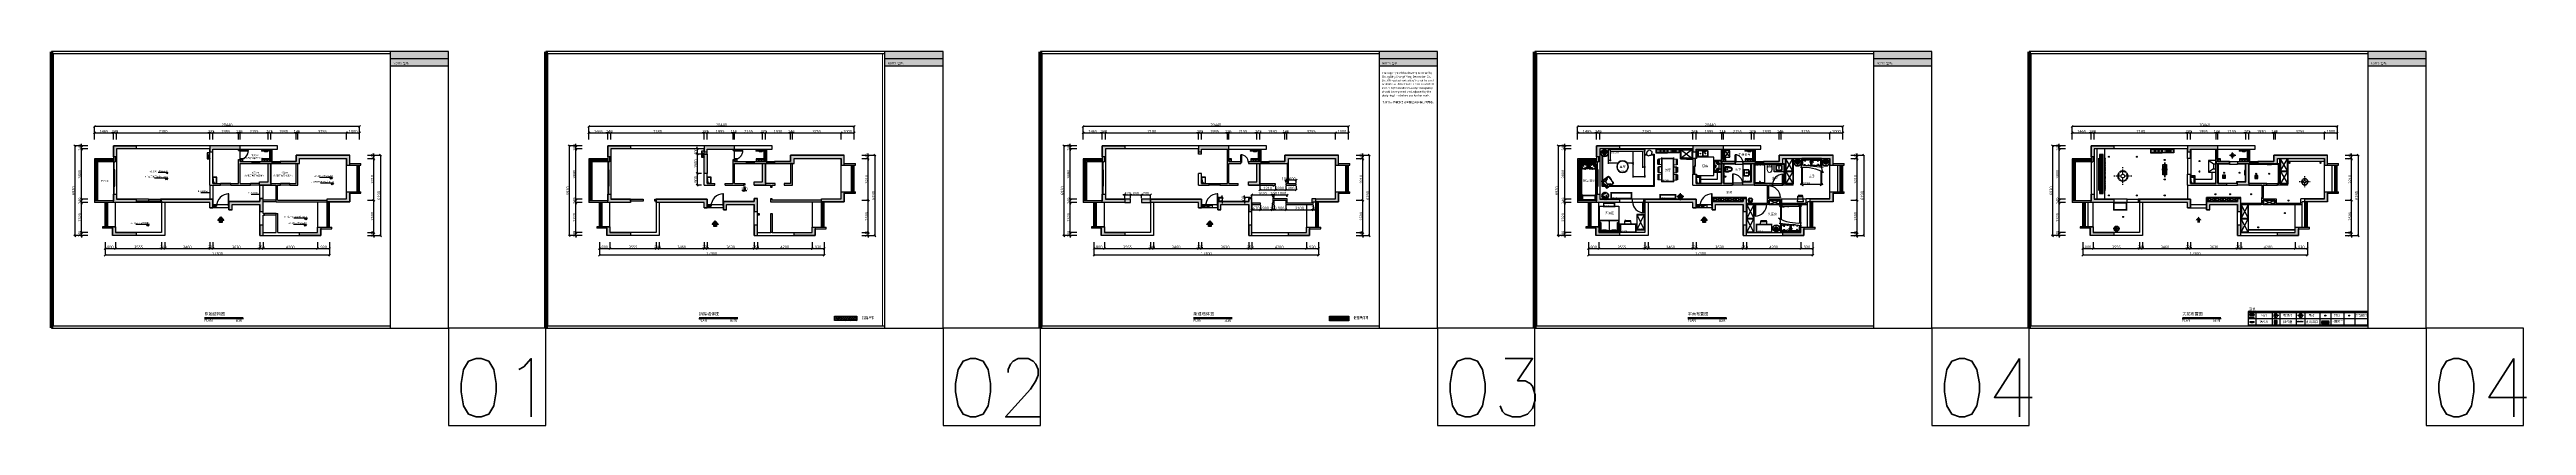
# Paper-space layout '布局1' of a CAD drawing. Header units: millimetres. Extents: x -4301 to -1756, y -915 to -528.
# The model-space entities are those that its viewports show. They can reach past a viewport. Long polylines and large blocks are cut down to what shows.
import ezdxf
from ezdxf.enums import TextEntityAlignment as Align

# ---------------------------------------------------------------- set-up
doc = ezdxf.new("R2010")
doc.units = ezdxf.units.MM
doc.header["$LTSCALE"] = 10
for name, pattern in [('CENTER2', [28.575, 19.05, -3.175, 3.175, -3.175]), ('DASH', [0.35, 0.25, -0.1]), ('DASHED', [19.05, 12.7, -6.35]), ('HIDDEN', [9.525, 6.35, -3.175])]:
    doc.linetypes.add(name, pattern=pattern)
doc.layers.get('Defpoints').update_dxf_attribs({"color": 250})
for name, color, linetype in [('03天花-灯具', 50, 'Continuous'), ('0文字-标注', 7, 'Continuous'), ('1结构-填充-剪力墙', 251, 'Continuous'), ('1结构-墙体', 7, 'Continuous'), ('1结构-墙体-基层', 233, 'Continuous'), ('1结构-墙体-新建', 7, 'Continuous'), ('1结构-楼梯-栏杆', 43, 'Continuous'), ('1结构-楼梯-梯步', 49, 'Continuous'), ('1结构-窗', 133, 'Continuous'), ('1结构-窗及电梯', 133, 'Continuous'), ('1结构-门', 133, 'Continuous'), ('2平面-家具-定制', 153, 'Continuous'), ('2平面-家具-活动', 133, 'Continuous'), ('2平面-家具-细线', 8, 'Continuous'), ('2平面-洁具', 153, 'Continuous'), ('2平面-造型', 233, 'Continuous'), ('3天花-吊顶', 133, 'Continuous'), ('3天花-吊顶-细线', 8, 'Continuous'), ('5', 8, 'Continuous'), ('DISEGNO', 7, 'Continuous'), ('wall', 1, 'Continuous'), ('天花-吊顶', 133, 'Continuous'), ('平面-家具', 133, 'Continuous'), ('平面-文字', 255, 'Continuous'), ('灯具-天+墙', 50, 'Continuous'), ('设施-建筑立管-烟', 37, 'Continuous'), ('陈设-植栽', 124, 'Continuous')]:
    doc.layers.add(name, color=color, linetype=linetype)
doc.layers.add('电气', color=18, linetype='Continuous', lineweight=9)
doc.styles.add('-黑体', font='simhei.ttf')
doc.styles.add('dim_font', font='SIMPLEX.shx', dxfattribs={"width": 0.8})
doc.styles.get("Standard").update_dxf_attribs({"font": 'txt', "bigfont": 'gbcbig.shx'})
doc.styles.add('图框－雅黑', font='')
doc.styles.get('图框－雅黑').set_extended_font_data('Microsoft YaHei')
doc.dimstyles.new('1-30', dxfattribs={"dimtxt": 150, "dimasz": 4, "dimexe": 1.5, "dimexo": 0, "dimgap": 0.6, "dimtad": 1, "dimdec": 0, "dimlfac": 30, "dimdsep": 46, "dimtxsty": 'dim_font', "dimblk": 'DOTSMALL', "dimcen": 4, "dimdle": 1.5, "dimclrd": 123, "dimclre": 123, "dimclrt": 256, "dimadec": 0, "dimazin": 0, "dimtfac": 1, "dimtdec": 0, "dimtix": 1, "dimtmove": 2, "dimatfit": 3, "dimldrblk": 'DOTSMALL', "dimfxl": 1.5, "dimarcsym": 0})

# ---------------------------------------------------------------- blocks, each defined once
blk = doc.blocks.new('_OBLIQUE')
at = {"color": 0, "linetype": 'ByBlock'}
blk.add_line((-0.5, -0.5), (0.5, 0.5), dxfattribs=at)
blk = doc.blocks.new('*D538')
at = {"layer": '0文字-标注', "color": 8, "lineweight": -2}
for p, q in [((-3631.2, -630.6), (-3635.6, -630.6)), ((-3631.2, -635.9), (-3635.6, -635.9)), ((-3635.5, -630.6), (-3635.5, -628.6)), ((-3635.5, -630.6), (-3635.5, -635.9)), ((-3635.5, -635.9), (-3635.5, -637.9))]:
    blk.add_line(p, q, dxfattribs=at)
at = {"layer": 'Defpoints', "color": 0}
for p in [(-3635.5, -635.9), (-3631.2, -630.6), (-3631.2, -635.9)]:
    blk.add_point(p, dxfattribs=at)
at = {"layer": '0文字-标注', "color": 8, "lineweight": -2, "xscale": 2, "yscale": 2, "zscale": 2}
for p, rotation in [((-3635.5, -630.6), 270), ((-3635.5, -635.9), 90)]:
    blk.add_blockref('_OBLIQUE', p, dxfattribs=dict(at, rotation=rotation))
at = {"layer": '0文字-标注', "color": 255, "insert": (-3637.1, -633.3), "char_height": 2.93, "attachment_point": 5, "rotation": 90, "style": '图框－雅黑'}
blk.add_mtext('400', dxfattribs=at)
blk = doc.blocks.new('_DotSmall')
at = {"color": 0, "linetype": 'ByBlock', "const_width": 0.5}
blk.add_lwpolyline([(-0.0625, 0, 1), (0.0625, 0, 1)], format="xyb", close=True, dxfattribs=at)
blk = doc.blocks.new('*D539')
at = {"layer": '0文字-标注', "color": 8, "lineweight": -2}
for p, q in [((-3631.2, -635.9), (-3635.6, -635.9)), ((-3635.5, -635.9), (-3635.5, -656)), ((-3631.2, -655.9), (-3635.6, -655.9))]:
    blk.add_line(p, q, dxfattribs=at)
at = {"layer": 'Defpoints', "color": 0}
for p in [(-3631.2, -635.9), (-3635.5, -655.9), (-3631.2, -655.9)]:
    blk.add_point(p, dxfattribs=at)
at = {"layer": '0文字-标注', "color": 8, "lineweight": -2, "xscale": 2, "yscale": 2, "zscale": 2}
for p, rotation in [((-3635.5, -635.9), 90), ((-3635.5, -655.9), 270)]:
    blk.add_blockref('_OBLIQUE', p, dxfattribs=dict(at, rotation=rotation))
at = {"layer": '0文字-标注', "color": 255, "insert": (-3637.1, -645.9), "char_height": 2.93, "attachment_point": 5, "rotation": 90, "style": '图框－雅黑'}
blk.add_mtext('1500', dxfattribs=at)
blk = doc.blocks.new('*D540')
at = {"layer": '0文字-标注', "color": 8, "lineweight": -2}
for p, q in [((-3631.2, -655.9), (-3635.6, -655.9)), ((-3635.5, -655.9), (-3635.5, -668)), ((-3631.2, -667.9), (-3635.6, -667.9))]:
    blk.add_line(p, q, dxfattribs=at)
at = {"layer": 'Defpoints', "color": 0}
for p in [(-3631.2, -655.9), (-3635.5, -667.9), (-3631.2, -667.9)]:
    blk.add_point(p, dxfattribs=at)
at = {"layer": '0文字-标注', "color": 8, "lineweight": -2, "xscale": 2, "yscale": 2, "zscale": 2}
for p, rotation in [((-3635.5, -655.9), 90), ((-3635.5, -667.9), 270)]:
    blk.add_blockref('_OBLIQUE', p, dxfattribs=dict(at, rotation=rotation))
at = {"layer": '0文字-标注', "color": 255, "insert": (-3637.1, -661.9), "char_height": 2.93, "attachment_point": 5, "rotation": 90, "style": '图框－雅黑'}
blk.add_mtext('900', dxfattribs=at)
blk = doc.blocks.new('*D541')
at = {"layer": '0文字-标注', "color": 8, "lineweight": -2}
for p, q in [((-3587.8, -673.3), (-3589.8, -673.3)), ((-3587.8, -669.2), (-3587.8, -673.3)), ((-3587.8, -673.3), (-3586.5, -673.3)), ((-3586.5, -669.2), (-3586.5, -673.3)), ((-3586.5, -673.3), (-3584.5, -673.3))]:
    blk.add_line(p, q, dxfattribs=at)
at = {"layer": 'Defpoints', "color": 0}
for p in [(-3587.8, -669.2), (-3586.5, -669.2), (-3586.5, -673.3)]:
    blk.add_point(p, dxfattribs=at)
at = {"layer": '0文字-标注', "color": 8, "lineweight": -2, "xscale": 2, "yscale": 2, "zscale": 2}
blk.add_blockref('_OBLIQUE', (-3587.8, -673.3), dxfattribs=at)
at = {"layer": '0文字-标注', "color": 8, "lineweight": -2, "xscale": 2, "yscale": 2, "zscale": 2, "rotation": 180}
blk.add_blockref('_OBLIQUE', (-3586.5, -673.3), dxfattribs=at)
at = {"layer": '0文字-标注', "color": 255, "insert": (-3587.1, -671.7), "char_height": 2.93, "attachment_point": 5, "style": '图框－雅黑'}
blk.add_mtext('100', dxfattribs=at)
blk = doc.blocks.new('*D542')
at = {"layer": '0文字-标注', "color": 8, "lineweight": -2}
for p, q in [((-3196.1, -677.7), (-3198.1, -677.7)), ((-3196.1, -681.2), (-3196.1, -677.7)), ((-3196.1, -677.7), (-3190.5, -677.7)), ((-3190.5, -681.2), (-3190.5, -677.7)), ((-3190.5, -677.7), (-3188.5, -677.7))]:
    blk.add_line(p, q, dxfattribs=at)
at = {"layer": 'Defpoints', "color": 0}
for p in [(-3196.1, -681.2), (-3190.5, -677.7), (-3190.5, -681.2)]:
    blk.add_point(p, dxfattribs=at)
at = {"layer": '0文字-标注', "color": 8, "lineweight": -2, "xscale": 2, "yscale": 2, "zscale": 2}
blk.add_blockref('_OBLIQUE', (-3196.1, -677.7), dxfattribs=at)
at = {"layer": '0文字-标注', "color": 8, "lineweight": -2, "xscale": 2, "yscale": 2, "zscale": 2, "rotation": 180}
blk.add_blockref('_OBLIQUE', (-3190.5, -677.7), dxfattribs=at)
at = {"layer": '0文字-标注', "color": 255, "insert": (-3193.3, -676.2), "char_height": 2.93, "attachment_point": 5, "style": '图框－雅黑'}
blk.add_mtext('420', dxfattribs=at)
blk = doc.blocks.new('*D543')
at = {"layer": '0文字-标注', "color": 8, "lineweight": -2}
for p, q in [((-3190.5, -681.2), (-3190.5, -677.7)), ((-3190.5, -677.7), (-3179.1, -677.7)), ((-3179.1, -681.2), (-3179.1, -677.7))]:
    blk.add_line(p, q, dxfattribs=at)
at = {"layer": 'Defpoints', "color": 0}
for p in [(-3190.5, -681.2), (-3179.1, -677.7), (-3179.1, -681.2)]:
    blk.add_point(p, dxfattribs=at)
at = {"layer": '0文字-标注', "color": 8, "lineweight": -2, "xscale": 2, "yscale": 2, "zscale": 2, "rotation": 180}
blk.add_blockref('_OBLIQUE', (-3190.5, -677.7), dxfattribs=at)
at = {"layer": '0文字-标注', "color": 8, "lineweight": -2, "xscale": 2, "yscale": 2, "zscale": 2}
blk.add_blockref('_OBLIQUE', (-3179.1, -677.7), dxfattribs=at)
at = {"layer": '0文字-标注', "color": 255, "insert": (-3184.8, -676.2), "char_height": 2.93, "attachment_point": 5, "style": '图框－雅黑'}
blk.add_mtext('850', dxfattribs=at)
blk = doc.blocks.new('*D544')
at = {"layer": '0文字-标注', "color": 8, "lineweight": -2}
for p, q in [((-3179.1, -681.2), (-3179.1, -677.7)), ((-3179.1, -677.7), (-3169.8, -677.7)), ((-3169.8, -681.2), (-3169.8, -677.7))]:
    blk.add_line(p, q, dxfattribs=at)
at = {"layer": 'Defpoints', "color": 0}
for p in [(-3179.1, -681.2), (-3169.8, -677.7), (-3169.8, -681.2)]:
    blk.add_point(p, dxfattribs=at)
at = {"layer": '0文字-标注', "color": 8, "lineweight": -2, "xscale": 2, "yscale": 2, "zscale": 2, "rotation": 180}
blk.add_blockref('_OBLIQUE', (-3179.1, -677.7), dxfattribs=at)
at = {"layer": '0文字-标注', "color": 8, "lineweight": -2, "xscale": 2, "yscale": 2, "zscale": 2}
blk.add_blockref('_OBLIQUE', (-3169.8, -677.7), dxfattribs=at)
at = {"layer": '0文字-标注', "color": 255, "insert": (-3174.5, -676.2), "char_height": 2.93, "attachment_point": 5, "style": '图框－雅黑'}
blk.add_mtext('700', dxfattribs=at)
blk = doc.blocks.new('*D545')
at = {"layer": '0文字-标注', "color": 8, "lineweight": -2}
for p, q in [((-3057.5, -668.8), (-3057.5, -672.5)), ((-3057.5, -672.5), (-3041.3, -672.5)), ((-3041.3, -668.8), (-3041.3, -672.5))]:
    blk.add_line(p, q, dxfattribs=at)
at = {"layer": 'Defpoints', "color": 0}
for p in [(-3057.5, -668.8), (-3041.3, -668.8), (-3041.3, -672.5)]:
    blk.add_point(p, dxfattribs=at)
at = {"layer": '0文字-标注', "color": 8, "lineweight": -2, "xscale": 2, "yscale": 2, "zscale": 2, "rotation": 180}
blk.add_blockref('_OBLIQUE', (-3057.5, -672.5), dxfattribs=at)
at = {"layer": '0文字-标注', "color": 8, "lineweight": -2, "xscale": 2, "yscale": 2, "zscale": 2}
blk.add_blockref('_OBLIQUE', (-3041.3, -672.5), dxfattribs=at)
at = {"layer": '0文字-标注', "color": 255, "insert": (-3049.4, -671), "char_height": 2.93, "attachment_point": 5, "style": '图框－雅黑'}
blk.add_mtext('1210', dxfattribs=at)
blk = doc.blocks.new('*D546')
at = {"layer": '0文字-标注', "color": 8, "lineweight": -2}
for p, q in [((-3041.3, -668.8), (-3041.3, -672.5)), ((-3041.3, -672.5), (-3030.6, -672.5)), ((-3030.7, -668.8), (-3030.7, -672.5))]:
    blk.add_line(p, q, dxfattribs=at)
at = {"layer": 'Defpoints', "color": 0}
for p in [(-3041.3, -668.8), (-3030.7, -668.8), (-3030.7, -672.5)]:
    blk.add_point(p, dxfattribs=at)
at = {"layer": '0文字-标注', "color": 8, "lineweight": -2, "xscale": 2, "yscale": 2, "zscale": 2, "rotation": 180}
blk.add_blockref('_OBLIQUE', (-3041.3, -672.5), dxfattribs=at)
at = {"layer": '0文字-标注', "color": 8, "lineweight": -2, "xscale": 2, "yscale": 2, "zscale": 2}
blk.add_blockref('_OBLIQUE', (-3030.7, -672.5), dxfattribs=at)
at = {"layer": '0文字-标注', "color": 255, "insert": (-3036, -671), "char_height": 2.93, "attachment_point": 5, "style": '图框－雅黑'}
blk.add_mtext('800', dxfattribs=at)
blk = doc.blocks.new('*D547')
at = {"layer": '0文字-标注', "color": 8, "lineweight": -2}
for p, q in [((-3030.7, -668.8), (-3030.7, -672.5)), ((-3030.7, -672.5), (-3020, -672.5)), ((-3020, -668.8), (-3020, -672.5))]:
    blk.add_line(p, q, dxfattribs=at)
at = {"layer": 'Defpoints', "color": 0}
for p in [(-3030.7, -668.8), (-3020, -668.8), (-3020, -672.5)]:
    blk.add_point(p, dxfattribs=at)
at = {"layer": '0文字-标注', "color": 8, "lineweight": -2, "xscale": 2, "yscale": 2, "zscale": 2, "rotation": 180}
blk.add_blockref('_OBLIQUE', (-3030.7, -672.5), dxfattribs=at)
at = {"layer": '0文字-标注', "color": 8, "lineweight": -2, "xscale": 2, "yscale": 2, "zscale": 2}
blk.add_blockref('_OBLIQUE', (-3020, -672.5), dxfattribs=at)
at = {"layer": '0文字-标注', "color": 255, "insert": (-3025.3, -671), "char_height": 2.93, "attachment_point": 5, "style": '图框－雅黑'}
blk.add_mtext('800', dxfattribs=at)
blk = doc.blocks.new('*D548')
at = {"layer": '0文字-标注', "color": 8, "lineweight": -2}
for p, q in [((-3028, -665.4), (-3028, -662.8)), ((-3020, -662.8), (-3028, -662.8)), ((-3020, -665.4), (-3020, -662.8))]:
    blk.add_line(p, q, dxfattribs=at)
at = {"layer": 'Defpoints', "color": 0}
for p in [(-3028, -662.8), (-3028, -665.4), (-3020, -665.4)]:
    blk.add_point(p, dxfattribs=at)
at = {"layer": '0文字-标注', "color": 8, "lineweight": -2, "xscale": 2, "yscale": 2, "zscale": 2, "rotation": 180}
blk.add_blockref('_OBLIQUE', (-3028, -662.8), dxfattribs=at)
at = {"layer": '0文字-标注', "color": 8, "lineweight": -2, "xscale": 2, "yscale": 2, "zscale": 2}
blk.add_blockref('_OBLIQUE', (-3020, -662.8), dxfattribs=at)
at = {"layer": '0文字-标注', "color": 255, "insert": (-3024, -661.3), "char_height": 2.93, "attachment_point": 5, "style": '图框－雅黑'}
blk.add_mtext('600', dxfattribs=at)
blk = doc.blocks.new('*D549')
at = {"layer": '0文字-标注', "color": 8, "lineweight": -2}
for p, q in [((-3030.7, -665.2), (-3030.7, -662.8)), ((-3030.7, -662.8), (-3029.3, -662.8)), ((-3029.3, -665.2), (-3029.3, -662.8))]:
    blk.add_line(p, q, dxfattribs=at)
at = {"layer": 'Defpoints', "color": 0}
for p in [(-3030.7, -665.2), (-3029.3, -662.8), (-3029.3, -665.2)]:
    blk.add_point(p, dxfattribs=at)
at = {"layer": '0文字-标注', "color": 8, "lineweight": -2, "xscale": 2, "yscale": 2, "zscale": 2, "rotation": 180}
blk.add_blockref('_OBLIQUE', (-3030.7, -662.8), dxfattribs=at)
at = {"layer": '0文字-标注', "color": 8, "lineweight": -2, "xscale": 2, "yscale": 2, "zscale": 2}
blk.add_blockref('_OBLIQUE', (-3029.3, -662.8), dxfattribs=at)
at = {"layer": '0文字-标注', "color": 255, "insert": (-3031.7, -661.3), "char_height": 2.93, "attachment_point": 5, "style": '图框－雅黑'}
blk.add_mtext('100', dxfattribs=at)
blk = doc.blocks.new('*D550')
at = {"layer": '0文字-标注', "color": 8, "lineweight": -2}
for p, q in [((-3099.3, -680.5), (-3096, -680.5)), ((-3099.3, -684.5), (-3096, -684.5)), ((-3096, -680.5), (-3096, -678.5)), ((-3096, -680.5), (-3096, -684.5)), ((-3096, -684.5), (-3096, -686.5))]:
    blk.add_line(p, q, dxfattribs=at)
at = {"layer": 'Defpoints', "color": 0}
for p in [(-3099.3, -680.5), (-3099.3, -684.5), (-3096, -684.5)]:
    blk.add_point(p, dxfattribs=at)
at = {"layer": '0文字-标注', "color": 8, "lineweight": -2, "xscale": 2, "yscale": 2, "zscale": 2}
for p, rotation in [((-3096, -680.5), 270), ((-3096, -684.5), 90)]:
    blk.add_blockref('_OBLIQUE', p, dxfattribs=dict(at, rotation=rotation))
at = {"layer": '0文字-标注', "color": 255, "insert": (-3097.5, -682.5), "char_height": 2.93, "attachment_point": 5, "rotation": 90, "style": '图框－雅黑'}
blk.add_mtext('300', dxfattribs=at)
blk = doc.blocks.new('*D551')
at = {"layer": '0文字-标注', "color": 8, "lineweight": -2}
for p, q in [((-3073.1, -680.5), (-3073.1, -678.5)), ((-3068.9, -680.5), (-3073.1, -680.5)), ((-3073.1, -680.5), (-3073.1, -684.5)), ((-3068.9, -684.5), (-3073.1, -684.5)), ((-3073.1, -684.5), (-3073.1, -686.5))]:
    blk.add_line(p, q, dxfattribs=at)
at = {"layer": 'Defpoints', "color": 0}
for p in [(-3073.1, -684.5), (-3068.9, -680.5), (-3068.9, -684.5)]:
    blk.add_point(p, dxfattribs=at)
at = {"layer": '0文字-标注', "color": 8, "lineweight": -2, "xscale": 2, "yscale": 2, "zscale": 2}
for p, rotation in [((-3073.1, -680.5), 270), ((-3073.1, -684.5), 90)]:
    blk.add_blockref('_OBLIQUE', p, dxfattribs=dict(at, rotation=rotation))
at = {"layer": '0文字-标注', "color": 255, "insert": (-3074.6, -682.5), "char_height": 2.93, "attachment_point": 5, "rotation": 90, "style": '图框－雅黑'}
blk.add_mtext('300', dxfattribs=at)
blk = doc.blocks.new('*D552')
at = {"layer": '0文字-标注', "color": 8, "lineweight": -2}
for p, q in [((-3065.6, -688.5), (-3065.6, -693)), ((-3065.6, -693), (-3056.6, -693)), ((-3056.7, -688.5), (-3056.7, -693))]:
    blk.add_line(p, q, dxfattribs=at)
at = {"layer": 'Defpoints', "color": 0}
for p in [(-3065.6, -688.5), (-3056.7, -688.5), (-3056.7, -693)]:
    blk.add_point(p, dxfattribs=at)
at = {"layer": '0文字-标注', "color": 8, "lineweight": -2, "xscale": 2, "yscale": 2, "zscale": 2, "rotation": 180}
blk.add_blockref('_OBLIQUE', (-3065.6, -693), dxfattribs=at)
at = {"layer": '0文字-标注', "color": 8, "lineweight": -2, "xscale": 2, "yscale": 2, "zscale": 2}
blk.add_blockref('_OBLIQUE', (-3056.7, -693), dxfattribs=at)
at = {"layer": '0文字-标注', "color": 255, "insert": (-3061.1, -691.5), "char_height": 2.93, "attachment_point": 5, "style": '图框－雅黑'}
blk.add_mtext('670', dxfattribs=at)
blk = doc.blocks.new('*D553')
at = {"layer": '0文字-标注', "color": 8, "lineweight": -2}
for p, q in [((-3056.7, -688.5), (-3056.7, -693)), ((-3056.7, -693), (-3044.6, -693)), ((-3044.7, -688.5), (-3044.7, -693))]:
    blk.add_line(p, q, dxfattribs=at)
at = {"layer": 'Defpoints', "color": 0}
for p in [(-3056.7, -688.5), (-3044.7, -688.5), (-3044.7, -693)]:
    blk.add_point(p, dxfattribs=at)
at = {"layer": '0文字-标注', "color": 8, "lineweight": -2, "xscale": 2, "yscale": 2, "zscale": 2, "rotation": 180}
blk.add_blockref('_OBLIQUE', (-3056.7, -693), dxfattribs=at)
at = {"layer": '0文字-标注', "color": 8, "lineweight": -2, "xscale": 2, "yscale": 2, "zscale": 2}
blk.add_blockref('_OBLIQUE', (-3044.7, -693), dxfattribs=at)
at = {"layer": '0文字-标注', "color": 255, "insert": (-3051.4, -691.5), "char_height": 2.93, "attachment_point": 5, "style": '图框－雅黑'}
blk.add_mtext('900', dxfattribs=at)
blk = doc.blocks.new('*D554')
at = {"layer": '0文字-标注', "color": 8, "lineweight": -2}
for p, q in [((-3044.7, -693), (-3046.7, -693)), ((-3044.7, -688.5), (-3044.7, -693)), ((-3044.7, -693), (-3042.7, -693)), ((-3042.7, -688.5), (-3042.7, -693)), ((-3042.7, -693), (-3040.7, -693))]:
    blk.add_line(p, q, dxfattribs=at)
at = {"layer": 'Defpoints', "color": 0}
for p in [(-3044.7, -688.5), (-3042.7, -688.5), (-3042.7, -693)]:
    blk.add_point(p, dxfattribs=at)
at = {"layer": '0文字-标注', "color": 8, "lineweight": -2, "xscale": 2, "yscale": 2, "zscale": 2}
blk.add_blockref('_OBLIQUE', (-3044.7, -693), dxfattribs=at)
at = {"layer": '0文字-标注', "color": 8, "lineweight": -2, "xscale": 2, "yscale": 2, "zscale": 2, "rotation": 180}
blk.add_blockref('_OBLIQUE', (-3042.7, -693), dxfattribs=at)
at = {"layer": '0文字-标注', "color": 255, "insert": (-3043.7, -691.5), "char_height": 2.93, "attachment_point": 5, "style": '图框－雅黑'}
blk.add_mtext('150', dxfattribs=at)
blk = doc.blocks.new('*D555')
at = {"layer": '0文字-标注', "color": 8, "lineweight": -2}
for p, q in [((-3042.7, -688.5), (-3042.7, -693)), ((-3042.7, -693), (-3030.6, -693)), ((-3030.7, -688.5), (-3030.7, -693))]:
    blk.add_line(p, q, dxfattribs=at)
at = {"layer": 'Defpoints', "color": 0}
for p in [(-3042.7, -688.5), (-3030.7, -688.5), (-3030.7, -693)]:
    blk.add_point(p, dxfattribs=at)
at = {"layer": '0文字-标注', "color": 8, "lineweight": -2, "xscale": 2, "yscale": 2, "zscale": 2, "rotation": 180}
blk.add_blockref('_OBLIQUE', (-3042.7, -693), dxfattribs=at)
at = {"layer": '0文字-标注', "color": 8, "lineweight": -2, "xscale": 2, "yscale": 2, "zscale": 2}
blk.add_blockref('_OBLIQUE', (-3030.7, -693), dxfattribs=at)
at = {"layer": '0文字-标注', "color": 255, "insert": (-3035.6, -691.5), "char_height": 2.93, "attachment_point": 5, "style": '图框－雅黑'}
blk.add_mtext('900', dxfattribs=at)
blk = doc.blocks.new('*D556')
at = {"layer": '0文字-标注', "color": 8, "lineweight": -2}
for p, q in [((-3030.7, -688.5), (-3030.7, -693)), ((-3030.7, -693), (-3002.6, -693)), ((-3002.7, -688.5), (-3002.7, -693))]:
    blk.add_line(p, q, dxfattribs=at)
at = {"layer": 'Defpoints', "color": 0}
for p in [(-3030.7, -688.5), (-3002.7, -688.5), (-3002.7, -693)]:
    blk.add_point(p, dxfattribs=at)
at = {"layer": '0文字-标注', "color": 8, "lineweight": -2, "xscale": 2, "yscale": 2, "zscale": 2, "rotation": 180}
blk.add_blockref('_OBLIQUE', (-3030.7, -693), dxfattribs=at)
at = {"layer": '0文字-标注', "color": 8, "lineweight": -2, "xscale": 2, "yscale": 2, "zscale": 2}
blk.add_blockref('_OBLIQUE', (-3002.7, -693), dxfattribs=at)
at = {"layer": '0文字-标注', "color": 255, "insert": (-3016.7, -691.5), "char_height": 2.93, "attachment_point": 5, "style": '图框－雅黑'}
blk.add_mtext('2100', dxfattribs=at)
blk = doc.blocks.new('*D557')
at = {"layer": '0文字-标注', "color": 8, "lineweight": -2}
for p, q in [((-3002.7, -693), (-3004.7, -693)), ((-3002.7, -688.5), (-3002.7, -693)), ((-3002.7, -693), (-2999.9, -693)), ((-2999.9, -688.5), (-2999.9, -693)), ((-2999.9, -693), (-2997.9, -693))]:
    blk.add_line(p, q, dxfattribs=at)
at = {"layer": 'Defpoints', "color": 0}
for p in [(-3002.7, -688.5), (-2999.9, -688.5), (-2999.9, -693)]:
    blk.add_point(p, dxfattribs=at)
at = {"layer": '0文字-标注', "color": 8, "lineweight": -2, "xscale": 2, "yscale": 2, "zscale": 2}
blk.add_blockref('_OBLIQUE', (-3002.7, -693), dxfattribs=at)
at = {"layer": '0文字-标注', "color": 8, "lineweight": -2, "xscale": 2, "yscale": 2, "zscale": 2, "rotation": 180}
blk.add_blockref('_OBLIQUE', (-2999.9, -693), dxfattribs=at)
at = {"layer": '0文字-标注', "color": 255, "insert": (-3001.3, -691.5), "char_height": 2.93, "attachment_point": 5, "style": '图框－雅黑'}
blk.add_mtext('210', dxfattribs=at)
blk = doc.blocks.new('*D558')
at = {"layer": '0文字-标注', "color": 8, "lineweight": -2}
for p, q in [((-3065.6, -679.7), (-3065.6, -677.9)), ((-3065.6, -677.9), (-3044, -677.9)), ((-3044, -679.7), (-3044, -677.9))]:
    blk.add_line(p, q, dxfattribs=at)
at = {"layer": 'Defpoints', "color": 0}
for p in [(-3065.6, -679.7), (-3044, -677.9), (-3044, -679.7)]:
    blk.add_point(p, dxfattribs=at)
at = {"layer": '0文字-标注', "color": 8, "lineweight": -2, "xscale": 2, "yscale": 2, "zscale": 2, "rotation": 180}
blk.add_blockref('_OBLIQUE', (-3065.6, -677.9), dxfattribs=at)
at = {"layer": '0文字-标注', "color": 8, "lineweight": -2, "xscale": 2, "yscale": 2, "zscale": 2}
blk.add_blockref('_OBLIQUE', (-3044, -677.9), dxfattribs=at)
at = {"layer": '0文字-标注', "color": 255, "insert": (-3054.8, -676.4), "char_height": 2.93, "attachment_point": 5, "style": '图框－雅黑'}
blk.add_mtext('1620', dxfattribs=at)
blk = doc.blocks.new('*D559')
at = {"layer": '0文字-标注', "color": 8, "lineweight": -2}
for p, q in [((-3044, -677.9), (-3046, -677.9)), ((-3044, -679.7), (-3044, -677.9)), ((-3044, -677.9), (-3042.7, -677.9)), ((-3042.7, -679.7), (-3042.7, -677.9)), ((-3042.7, -677.9), (-3040.7, -677.9))]:
    blk.add_line(p, q, dxfattribs=at)
at = {"layer": 'Defpoints', "color": 0}
for p in [(-3044, -679.7), (-3042.7, -677.9), (-3042.7, -679.7)]:
    blk.add_point(p, dxfattribs=at)
at = {"layer": '0文字-标注', "color": 8, "lineweight": -2, "xscale": 2, "yscale": 2, "zscale": 2}
blk.add_blockref('_OBLIQUE', (-3044, -677.9), dxfattribs=at)
at = {"layer": '0文字-标注', "color": 8, "lineweight": -2, "xscale": 2, "yscale": 2, "zscale": 2, "rotation": 180}
blk.add_blockref('_OBLIQUE', (-3042.7, -677.9), dxfattribs=at)
at = {"layer": '0文字-标注', "color": 255, "insert": (-3043.3, -676.4), "char_height": 2.93, "attachment_point": 5, "style": '图框－雅黑'}
blk.add_mtext('100', dxfattribs=at)
blk = doc.blocks.new('*D560')
at = {"layer": '0文字-标注', "color": 8, "lineweight": -2}
for p, q in [((-3042.7, -679.7), (-3042.7, -677.9)), ((-3042.7, -677.9), (-3029.3, -677.9)), ((-3029.3, -679.7), (-3029.3, -677.9))]:
    blk.add_line(p, q, dxfattribs=at)
at = {"layer": 'Defpoints', "color": 0}
for p in [(-3042.7, -679.7), (-3029.3, -677.9), (-3029.3, -679.7)]:
    blk.add_point(p, dxfattribs=at)
at = {"layer": '0文字-标注', "color": 8, "lineweight": -2, "xscale": 2, "yscale": 2, "zscale": 2, "rotation": 180}
blk.add_blockref('_OBLIQUE', (-3042.7, -677.9), dxfattribs=at)
at = {"layer": '0文字-标注', "color": 8, "lineweight": -2, "xscale": 2, "yscale": 2, "zscale": 2}
blk.add_blockref('_OBLIQUE', (-3029.3, -677.9), dxfattribs=at)
at = {"layer": '0文字-标注', "color": 255, "insert": (-3034.8, -676.4), "char_height": 2.93, "attachment_point": 5, "style": '图框－雅黑'}
blk.add_mtext('1000', dxfattribs=at)
blk = doc.blocks.new('A$C49040A04')
at = {"layer": '设施-建筑立管-烟', "linetype": 'ByBlock'}
blk.add_hatch(color=256, dxfattribs=at).paths.add_polyline_path([(315, 20), (315, 475), (249, 68), (20, 20)])
for p, q in [((0, 495), (315, 495)), ((0, 0), (0, 495))]:
    blk.add_line(p, q, dxfattribs=at)
blk.add_lwpolyline([(315, 20), (20, 20), (20, 475), (315, 475)], close=True, dxfattribs=at)
blk.add_lwpolyline([(315, 475), (254, 70), (20, 20)], dxfattribs=at)
blk = doc.blocks.new('煤气表')
at = {"layer": '电气'}
for p, q in [((834834, -435985), (834792, -435985)), ((834834, -435985), (834792, -435985)), ((834894, -435987), (834792, -435987)), ((834894, -435987), (834792, -435987)), ((834894, -436011), (834792, -436011)), ((834894, -436011), (834792, -436011)), ((834834, -436014), (834792, -436014)), ((834834, -436014), (834792, -436014)), ((834829, -435987), (834829, -435975)), ((834829, -435987), (834829, -435975)), ((834829, -436023), (834829, -436011)), ((834829, -436023), (834829, -436011)), ((834834, -436014), (834834, -435985)), ((834834, -436014), (834834, -435985)), ((834863, -435987), (834834, -435987)), ((834863, -435987), (834834, -435987)), ((834863, -436011), (834834, -436011)), ((834863, -436011), (834834, -436011)), ((834863, -435985), (834863, -436013)), ((834863, -435985), (834897, -435985)), ((834863, -435985), (834863, -436013)), ((834863, -435985), (834897, -435985)), ((834863, -436013), (834897, -436013)), ((834863, -436013), (834897, -436013)), ((834989, -435935), (834869, -435935)), ((834989, -435935), (834869, -435935)), ((834973, -435931), (834885, -435931)), ((834885, -435935), (834885, -435931)), ((834973, -435931), (834885, -435931)), ((834885, -435935), (834885, -435931)), ((835034, -435987), (834967, -435987)), ((835034, -435987), (834967, -435987)), ((835034, -436011), (834967, -436011)), ((835034, -436011), (834967, -436011)), ((834973, -435935), (834973, -435931)), ((834973, -435935), (834973, -435931)), ((835029, -435975), (835029, -435987)), ((835029, -435975), (835029, -435987)), ((835029, -436011), (835029, -436023)), ((835029, -436011), (835029, -436023)), ((835034, -436015), (835034, -435983)), ((835034, -435983), (835093, -435983)), ((835034, -436015), (835034, -435983)), ((835034, -435983), (835093, -435983)), ((835093, -436015), (835034, -436015)), ((835093, -436015), (835034, -436015)), ((835062, -436015), (835062, -436015)), ((835062, -436015), (835062, -436015)), ((835066, -436015), (835066, -436015)), ((835066, -436015), (835066, -436015)), ((835093, -435983), (835093, -436015)), ((835093, -435983), (835093, -436015)), ((835199, -435987), (835093, -435987)), ((835199, -435987), (835093, -435987)), ((835093, -436015), (835093, -435991)), ((835093, -436015), (835093, -435991)), ((835199, -436011), (835093, -436011)), ((835199, -436011), (835093, -436011)), ((835152, -436011), (835149, -436011)), ((835152, -436011), (835149, -436011)), ((835152, -435985), (835152, -436013)), ((835184, -435985), (835152, -435985)), ((835152, -435985), (835152, -436013)), ((835184, -435985), (835152, -435985)), ((835184, -436013), (835152, -436013)), ((835184, -436013), (835152, -436013)), ((835184, -435985), (835184, -436013)), ((835184, -435985), (835184, -436013)), ((834989, -436063), (834869, -436063)), ((834989, -436063), (834869, -436063))]:
    blk.add_line(p, q, dxfattribs=at)
blk.add_circle((835199, -435999), 12, dxfattribs=at)
blk.add_circle((835199, -435999), 12, dxfattribs=at)
blk.add_circle((835199, -435999), 12, dxfattribs=at)
blk.add_circle((835199, -435999), 12, dxfattribs=at)
blk.add_circle((835199, -435999), 12, dxfattribs=at)
blk.add_circle((835199, -435999), 12, dxfattribs=at)
for centre, radius, start, end in [((834792, -435999), 14.4, 90, 270), ((834792, -435999), 14.4, 90, 270), ((834792, -435999), 12, 90, 270), ((834792, -435999), 12, 90, 270), ((834869, -435975), 40, 90, 180), ((834869, -435975), 40, 90, 180), ((834869, -436023), 40, 180, 270), ((834869, -436023), 40, 180, 270), ((834894, -435999), 14.4, 270, 90), ((834894, -435999), 14.4, 270, 90), ((834894, -435999), 12, 270, 90), ((834894, -435999), 12, 270, 90), ((834967, -435999), 12, 90, 270), ((834967, -435999), 12, 90, 270), ((834989, -435975), 40, 0, 90), ((834989, -435975), 40, 0, 90), ((834989, -436023), 40, 270, 0), ((834989, -436023), 40, 270, 0)]:
    blk.add_arc(centre, radius, start, end, dxfattribs=at)
blk = doc.blocks.new('gh')
at = {"layer": 'wall'}
blk.add_hatch(color=250, dxfattribs=at).paths.add_polyline_path([(164817, 67983), (164817, 68175), (164362, 68175)])
at = {"layer": 'wall', "color": 250}
blk.add_line((164362, 68175), (164817, 67983), dxfattribs=at)
blk.add_lwpolyline([(164362, 68175), (164817, 68175), (164817, 67983), (164362, 67983)], close=True, dxfattribs=at)
blk = doc.blocks.new('*D221')
at = {"layer": '0文字-标注', "color": 8, "lineweight": -2, "transparency": 16777216}
for p, q in [((-15117, -30150), (-14314, -30150)), ((-15115, -29650), (-15115, -30151)), ((-14315, -29650), (-14315, -30151))]:
    blk.add_line(p, q, dxfattribs=at)
at = {"layer": 'Defpoints', "color": 0, "transparency": 16777216}
for p in [(-15115, -29650), (-14315, -29650), (-14315, -30150)]:
    blk.add_point(p, dxfattribs=at)
at = {"layer": '0文字-标注', "color": 8, "lineweight": -2, "transparency": 16777216, "xscale": 150, "yscale": 150, "zscale": 150, "rotation": 180}
blk.add_blockref('_OBLIQUE', (-15115, -30150), dxfattribs=at)
at = {"layer": '0文字-标注', "color": 8, "lineweight": -2, "transparency": 16777216, "xscale": 150, "yscale": 150, "zscale": 150}
blk.add_blockref('_OBLIQUE', (-14315, -30150), dxfattribs=at)
at = {"layer": '0文字-标注', "color": 255, "transparency": 16777216, "insert": (-14715, -30036), "char_height": 220, "attachment_point": 5, "style": '图框－雅黑'}
blk.add_mtext('800', dxfattribs=at)
blk = doc.blocks.new('*D222')
at = {"layer": '0文字-标注', "color": 8, "lineweight": -2, "transparency": 16777216}
for p, q in [((-14317, -30150), (-10759, -30150)), ((-14315, -29650), (-14315, -30151)), ((-10760, -29650), (-10760, -30151))]:
    blk.add_line(p, q, dxfattribs=at)
at = {"layer": 'Defpoints', "color": 0, "transparency": 16777216}
for p in [(-14315, -29650), (-10760, -29650), (-10760, -30150)]:
    blk.add_point(p, dxfattribs=at)
at = {"layer": '0文字-标注', "color": 8, "lineweight": -2, "transparency": 16777216, "xscale": 150, "yscale": 150, "zscale": 150, "rotation": 180}
blk.add_blockref('_OBLIQUE', (-14315, -30150), dxfattribs=at)
at = {"layer": '0文字-标注', "color": 8, "lineweight": -2, "transparency": 16777216, "xscale": 150, "yscale": 150, "zscale": 150}
blk.add_blockref('_OBLIQUE', (-10760, -30150), dxfattribs=at)
at = {"layer": '0文字-标注', "color": 255, "transparency": 16777216, "insert": (-12538, -30036), "char_height": 220, "attachment_point": 5, "style": '图框－雅黑'}
blk.add_mtext('3555', dxfattribs=at)
blk = doc.blocks.new('*D223')
at = {"layer": '0文字-标注', "color": 8, "lineweight": -2, "transparency": 16777216}
for p, q in [((-10760, -30150), (-10910, -30150)), ((-10760, -29650), (-10760, -30151)), ((-10760, -30150), (-10520, -30150)), ((-10520, -29650), (-10520, -30151)), ((-10520, -30150), (-10370, -30150))]:
    blk.add_line(p, q, dxfattribs=at)
at = {"layer": 'Defpoints', "color": 0, "transparency": 16777216}
for p in [(-10760, -29650), (-10520, -29650), (-10520, -30150)]:
    blk.add_point(p, dxfattribs=at)
at = {"layer": '0文字-标注', "color": 8, "lineweight": -2, "transparency": 16777216, "xscale": 150, "yscale": 150, "zscale": 150}
blk.add_blockref('_OBLIQUE', (-10760, -30150), dxfattribs=at)
at = {"layer": '0文字-标注', "color": 8, "lineweight": -2, "transparency": 16777216, "xscale": 150, "yscale": 150, "zscale": 150, "rotation": 180}
blk.add_blockref('_OBLIQUE', (-10520, -30150), dxfattribs=at)
at = {"layer": '0文字-标注', "color": 255, "transparency": 16777216, "insert": (-10640, -30036), "char_height": 220, "attachment_point": 5, "style": '图框－雅黑'}
blk.add_mtext('240', dxfattribs=at)
blk = doc.blocks.new('*D224')
at = {"layer": '0文字-标注', "color": 8, "lineweight": -2, "transparency": 16777216}
for p, q in [((-10522, -30150), (-7059, -30150)), ((-10520, -29650), (-10520, -30151)), ((-7060, -29650), (-7060, -30151))]:
    blk.add_line(p, q, dxfattribs=at)
at = {"layer": 'Defpoints', "color": 0, "transparency": 16777216}
for p in [(-10520, -29650), (-7060, -29650), (-7060, -30150)]:
    blk.add_point(p, dxfattribs=at)
at = {"layer": '0文字-标注', "color": 8, "lineweight": -2, "transparency": 16777216, "xscale": 150, "yscale": 150, "zscale": 150, "rotation": 180}
blk.add_blockref('_OBLIQUE', (-10520, -30150), dxfattribs=at)
at = {"layer": '0文字-标注', "color": 8, "lineweight": -2, "transparency": 16777216, "xscale": 150, "yscale": 150, "zscale": 150}
blk.add_blockref('_OBLIQUE', (-7060, -30150), dxfattribs=at)
at = {"layer": '0文字-标注', "color": 255, "transparency": 16777216, "insert": (-8790, -30036), "char_height": 220, "attachment_point": 5, "style": '图框－雅黑'}
blk.add_mtext('3460', dxfattribs=at)
blk = doc.blocks.new('*D225')
at = {"layer": '0文字-标注', "color": 8, "lineweight": -2, "transparency": 16777216}
for p, q in [((-7060, -30150), (-7210, -30150)), ((-7060, -29650), (-7060, -30151)), ((-7060, -30150), (-6825, -30150)), ((-6825, -29650), (-6825, -30151)), ((-6825, -30150), (-6675, -30150))]:
    blk.add_line(p, q, dxfattribs=at)
at = {"layer": 'Defpoints', "color": 0, "transparency": 16777216}
for p in [(-7060, -29650), (-6825, -29650), (-6825, -30150)]:
    blk.add_point(p, dxfattribs=at)
at = {"layer": '0文字-标注', "color": 8, "lineweight": -2, "transparency": 16777216, "xscale": 150, "yscale": 150, "zscale": 150}
blk.add_blockref('_OBLIQUE', (-7060, -30150), dxfattribs=at)
at = {"layer": '0文字-标注', "color": 8, "lineweight": -2, "transparency": 16777216, "xscale": 150, "yscale": 150, "zscale": 150, "rotation": 180}
blk.add_blockref('_OBLIQUE', (-6825, -30150), dxfattribs=at)
at = {"layer": '0文字-标注', "color": 255, "transparency": 16777216, "insert": (-6943, -30036), "char_height": 220, "attachment_point": 5, "style": '图框－雅黑'}
blk.add_mtext('235', dxfattribs=at)
blk = doc.blocks.new('*D226')
at = {"layer": '0文字-标注', "color": 8, "lineweight": -2, "transparency": 16777216}
for p, q in [((-6827, -30150), (-3194, -30150)), ((-6825, -29650), (-6825, -30151)), ((-3195, -29650), (-3195, -30151))]:
    blk.add_line(p, q, dxfattribs=at)
at = {"layer": 'Defpoints', "color": 0, "transparency": 16777216}
for p in [(-6825, -29650), (-3195, -29650), (-3195, -30150)]:
    blk.add_point(p, dxfattribs=at)
at = {"layer": '0文字-标注', "color": 8, "lineweight": -2, "transparency": 16777216, "xscale": 150, "yscale": 150, "zscale": 150, "rotation": 180}
blk.add_blockref('_OBLIQUE', (-6825, -30150), dxfattribs=at)
at = {"layer": '0文字-标注', "color": 8, "lineweight": -2, "transparency": 16777216, "xscale": 150, "yscale": 150, "zscale": 150}
blk.add_blockref('_OBLIQUE', (-3195, -30150), dxfattribs=at)
at = {"layer": '0文字-标注', "color": 255, "transparency": 16777216, "insert": (-5010, -30036), "char_height": 220, "attachment_point": 5, "style": '图框－雅黑'}
blk.add_mtext('3630', dxfattribs=at)
blk = doc.blocks.new('*D227')
at = {"layer": '0文字-标注', "color": 8, "lineweight": -2, "transparency": 16777216}
for p, q in [((-3195, -30150), (-3345, -30150)), ((-3195, -29650), (-3195, -30151)), ((-3195, -30150), (-2945, -30150)), ((-2945, -29650), (-2945, -30151)), ((-2945, -30150), (-2795, -30150))]:
    blk.add_line(p, q, dxfattribs=at)
at = {"layer": 'Defpoints', "color": 0, "transparency": 16777216}
for p in [(-3195, -29650), (-2945, -29650), (-2945, -30150)]:
    blk.add_point(p, dxfattribs=at)
at = {"layer": '0文字-标注', "color": 8, "lineweight": -2, "transparency": 16777216, "xscale": 150, "yscale": 150, "zscale": 150}
blk.add_blockref('_OBLIQUE', (-3195, -30150), dxfattribs=at)
at = {"layer": '0文字-标注', "color": 8, "lineweight": -2, "transparency": 16777216, "xscale": 150, "yscale": 150, "zscale": 150, "rotation": 180}
blk.add_blockref('_OBLIQUE', (-2945, -30150), dxfattribs=at)
at = {"layer": '0文字-标注', "color": 255, "transparency": 16777216, "insert": (-3070, -30036), "char_height": 220, "attachment_point": 5, "style": '图框－雅黑'}
blk.add_mtext('250', dxfattribs=at)
blk = doc.blocks.new('*D228')
at = {"layer": '0文字-标注', "color": 8, "lineweight": -2, "transparency": 16777216}
for p, q in [((-2947, -30150), (1256, -30150)), ((-2945, -29650), (-2945, -30151)), ((1255, -29650), (1255, -30151))]:
    blk.add_line(p, q, dxfattribs=at)
at = {"layer": 'Defpoints', "color": 0, "transparency": 16777216}
for p in [(-2945, -29650), (1255, -29650), (1255, -30150)]:
    blk.add_point(p, dxfattribs=at)
at = {"layer": '0文字-标注', "color": 8, "lineweight": -2, "transparency": 16777216, "xscale": 150, "yscale": 150, "zscale": 150, "rotation": 180}
blk.add_blockref('_OBLIQUE', (-2945, -30150), dxfattribs=at)
at = {"layer": '0文字-标注', "color": 8, "lineweight": -2, "transparency": 16777216, "xscale": 150, "yscale": 150, "zscale": 150}
blk.add_blockref('_OBLIQUE', (1255, -30150), dxfattribs=at)
at = {"layer": '0文字-标注', "color": 255, "transparency": 16777216, "insert": (-845, -30036), "char_height": 220, "attachment_point": 5, "style": '图框－雅黑'}
blk.add_mtext('4200', dxfattribs=at)
blk = doc.blocks.new('*D229')
at = {"layer": '0文字-标注', "color": 8, "lineweight": -2, "transparency": 16777216}
for p, q in [((1253, -30150), (2186, -30150)), ((1255, -29650), (1255, -30151)), ((2185, -29650), (2185, -30151))]:
    blk.add_line(p, q, dxfattribs=at)
at = {"layer": 'Defpoints', "color": 0, "transparency": 16777216}
for p in [(1255, -29650), (2185, -29650), (2185, -30150)]:
    blk.add_point(p, dxfattribs=at)
at = {"layer": '0文字-标注', "color": 8, "lineweight": -2, "transparency": 16777216, "xscale": 150, "yscale": 150, "zscale": 150, "rotation": 180}
blk.add_blockref('_OBLIQUE', (1255, -30150), dxfattribs=at)
at = {"layer": '0文字-标注', "color": 8, "lineweight": -2, "transparency": 16777216, "xscale": 150, "yscale": 150, "zscale": 150}
blk.add_blockref('_OBLIQUE', (2185, -30150), dxfattribs=at)
at = {"layer": '0文字-标注', "color": 255, "transparency": 16777216, "insert": (1720, -30036), "char_height": 220, "attachment_point": 5, "style": '图框－雅黑'}
blk.add_mtext('930', dxfattribs=at)
blk = doc.blocks.new('*D230')
at = {"layer": '0文字-标注', "color": 8, "lineweight": -2, "transparency": 16777216}
for p, q in [((-15115, -29650), (-15115, -30651)), ((2185, -29650), (2185, -30651)), ((2186, -30650), (-15117, -30650))]:
    blk.add_line(p, q, dxfattribs=at)
at = {"layer": 'Defpoints', "color": 0, "transparency": 16777216}
for p in [(-15115, -29650), (2185, -29650), (-15115, -30650)]:
    blk.add_point(p, dxfattribs=at)
at = {"layer": '0文字-标注', "color": 8, "lineweight": -2, "transparency": 16777216, "xscale": 150, "yscale": 150, "zscale": 150, "rotation": 180}
blk.add_blockref('_OBLIQUE', (-15115, -30650), dxfattribs=at)
at = {"layer": '0文字-标注', "color": 8, "lineweight": -2, "transparency": 16777216, "xscale": 150, "yscale": 150, "zscale": 150}
blk.add_blockref('_OBLIQUE', (2185, -30650), dxfattribs=at)
at = {"layer": '0文字-标注', "color": 255, "transparency": 16777216, "insert": (-6465, -30535), "char_height": 220, "attachment_point": 5, "style": '图框－雅黑'}
blk.add_mtext('17300', dxfattribs=at)
blk = doc.blocks.new('*D231')
at = {"layer": '0文字-标注', "color": 8, "lineweight": -2, "transparency": 16777216}
for p, q in [((5095, -28910), (5596, -28910)), ((5095, -29150), (5596, -29150)), ((5595, -28910), (5595, -28760)), ((5595, -29150), (5595, -28910)), ((5595, -29150), (5595, -29300))]:
    blk.add_line(p, q, dxfattribs=at)
at = {"layer": 'Defpoints', "color": 0, "transparency": 16777216}
for p in [(5095, -28910), (5095, -29150), (5595, -28910)]:
    blk.add_point(p, dxfattribs=at)
at = {"layer": '0文字-标注', "color": 8, "lineweight": -2, "transparency": 16777216, "xscale": 150, "yscale": 150, "zscale": 150}
for p, rotation in [((5595, -28910), 270), ((5595, -29150), 90)]:
    blk.add_blockref('_OBLIQUE', p, dxfattribs=dict(at, rotation=rotation))
at = {"layer": '0文字-标注', "color": 255, "transparency": 16777216, "insert": (5481, -29030), "char_height": 220, "attachment_point": 5, "rotation": 90, "style": '图框－雅黑'}
blk.add_mtext('240', dxfattribs=at)
blk = doc.blocks.new('*D232')
at = {"layer": '0文字-标注', "color": 8, "lineweight": -2, "transparency": 16777216}
for p, q in [((5095, -26410), (5596, -26410)), ((5595, -28912), (5595, -26409)), ((5095, -28910), (5596, -28910))]:
    blk.add_line(p, q, dxfattribs=at)
at = {"layer": 'Defpoints', "color": 0, "transparency": 16777216}
for p in [(5095, -26410), (5595, -26410), (5095, -28910)]:
    blk.add_point(p, dxfattribs=at)
at = {"layer": '0文字-标注', "color": 8, "lineweight": -2, "transparency": 16777216, "xscale": 150, "yscale": 150, "zscale": 150}
for p, rotation in [((5595, -26410), 90), ((5595, -28910), 270)]:
    blk.add_blockref('_OBLIQUE', p, dxfattribs=dict(at, rotation=rotation))
at = {"layer": '0文字-标注', "color": 255, "transparency": 16777216, "insert": (5480, -27660), "char_height": 220, "attachment_point": 5, "rotation": 90, "style": '图框－雅黑'}
blk.add_mtext('2500', dxfattribs=at)
blk = doc.blocks.new('*D233')
at = {"layer": '0文字-标注', "color": 8, "lineweight": -2, "transparency": 16777216}
for p, q in [((5095, -23200), (5596, -23200)), ((5595, -26412), (5595, -23199)), ((5095, -26410), (5596, -26410))]:
    blk.add_line(p, q, dxfattribs=at)
at = {"layer": 'Defpoints', "color": 0, "transparency": 16777216}
for p in [(5095, -23200), (5595, -23200), (5095, -26410)]:
    blk.add_point(p, dxfattribs=at)
at = {"layer": '0文字-标注', "color": 8, "lineweight": -2, "transparency": 16777216, "xscale": 150, "yscale": 150, "zscale": 150}
for p, rotation in [((5595, -23200), 90), ((5595, -26410), 270)]:
    blk.add_blockref('_OBLIQUE', p, dxfattribs=dict(at, rotation=rotation))
at = {"layer": '0文字-标注', "color": 255, "transparency": 16777216, "insert": (5480, -24805), "char_height": 220, "attachment_point": 5, "rotation": 90, "style": '图框－雅黑'}
blk.add_mtext('3210', dxfattribs=at)
blk = doc.blocks.new('*D234')
at = {"layer": '0文字-标注', "color": 8, "lineweight": -2, "transparency": 16777216}
for p, q in [((5595, -22960), (5595, -22810)), ((5095, -22960), (5596, -22960)), ((5095, -23200), (5596, -23200)), ((5595, -23200), (5595, -22960)), ((5595, -23200), (5595, -23350))]:
    blk.add_line(p, q, dxfattribs=at)
at = {"layer": 'Defpoints', "color": 0, "transparency": 16777216}
for p in [(5095, -22960), (5095, -23200), (5595, -22960)]:
    blk.add_point(p, dxfattribs=at)
at = {"layer": '0文字-标注', "color": 8, "lineweight": -2, "transparency": 16777216, "xscale": 150, "yscale": 150, "zscale": 150}
for p, rotation in [((5595, -22960), 270), ((5595, -23200), 90)]:
    blk.add_blockref('_OBLIQUE', p, dxfattribs=dict(at, rotation=rotation))
at = {"layer": '0文字-标注', "color": 255, "transparency": 16777216, "insert": (5481, -23080), "char_height": 220, "attachment_point": 5, "rotation": 90, "style": '图框－雅黑'}
blk.add_mtext('240', dxfattribs=at)
blk = doc.blocks.new('*D235')
at = {"layer": '0文字-标注', "color": 8, "lineweight": -2, "transparency": 16777216}
for p, q in [((5095, -22960), (6096, -22960)), ((6095, -22959), (6095, -29152)), ((5095, -29150), (6096, -29150))]:
    blk.add_line(p, q, dxfattribs=at)
at = {"layer": 'Defpoints', "color": 0, "transparency": 16777216}
for p in [(5095, -22960), (5095, -29150), (6095, -29150)]:
    blk.add_point(p, dxfattribs=at)
at = {"layer": '0文字-标注', "color": 8, "lineweight": -2, "transparency": 16777216, "xscale": 150, "yscale": 150, "zscale": 150}
for p, rotation in [((6095, -22960), 90), ((6095, -29150), 270)]:
    blk.add_blockref('_OBLIQUE', p, dxfattribs=dict(at, rotation=rotation))
at = {"layer": '0文字-标注', "color": 255, "transparency": 16777216, "insert": (5980, -26055), "char_height": 220, "attachment_point": 5, "rotation": 90, "style": '图框－雅黑'}
blk.add_mtext('6190', dxfattribs=at)
blk = doc.blocks.new('*D236')
at = {"layer": '0文字-标注', "color": 8, "lineweight": -2, "transparency": 16777216}
for p, q in [((-16445, -28910), (-16946, -28910)), ((-16445, -29150), (-16946, -29150)), ((-16945, -28910), (-16945, -28760)), ((-16945, -29150), (-16945, -28910)), ((-16945, -29150), (-16945, -29300))]:
    blk.add_line(p, q, dxfattribs=at)
at = {"layer": 'Defpoints', "color": 0, "transparency": 16777216}
for p in [(-16945, -28910), (-16445, -28910), (-16445, -29150)]:
    blk.add_point(p, dxfattribs=at)
at = {"layer": '0文字-标注', "color": 8, "lineweight": -2, "transparency": 16777216, "xscale": 150, "yscale": 150, "zscale": 150}
for p, rotation in [((-16945, -28910), 270), ((-16945, -29150), 90)]:
    blk.add_blockref('_OBLIQUE', p, dxfattribs=dict(at, rotation=rotation))
at = {"layer": '0文字-标注', "color": 255, "transparency": 16777216, "insert": (-17059, -29030), "char_height": 220, "attachment_point": 5, "rotation": 90, "style": '图框－雅黑'}
blk.add_mtext('240', dxfattribs=at)
blk = doc.blocks.new('*D237')
at = {"layer": '0文字-标注', "color": 8, "lineweight": -2, "transparency": 16777216}
for p, q in [((-16445, -26590), (-16946, -26590)), ((-16945, -28912), (-16945, -26589)), ((-16445, -28910), (-16946, -28910))]:
    blk.add_line(p, q, dxfattribs=at)
at = {"layer": 'Defpoints', "color": 0, "transparency": 16777216}
for p in [(-16945, -26590), (-16445, -26590), (-16445, -28910)]:
    blk.add_point(p, dxfattribs=at)
at = {"layer": '0文字-标注', "color": 8, "lineweight": -2, "transparency": 16777216, "xscale": 150, "yscale": 150, "zscale": 150}
for p, rotation in [((-16945, -26590), 90), ((-16945, -28910), 270)]:
    blk.add_blockref('_OBLIQUE', p, dxfattribs=dict(at, rotation=rotation))
at = {"layer": '0文字-标注', "color": 255, "transparency": 16777216, "insert": (-17059, -27750), "char_height": 220, "attachment_point": 5, "rotation": 90, "style": '图框－雅黑'}
blk.add_mtext('2320', dxfattribs=at)
blk = doc.blocks.new('*D238')
at = {"layer": '0文字-标注', "color": 8, "lineweight": -2, "transparency": 16777216}
for p, q in [((-16445, -26350), (-16946, -26350)), ((-16445, -26590), (-16946, -26590)), ((-16945, -26350), (-16945, -26200)), ((-16945, -26590), (-16945, -26350)), ((-16945, -26590), (-16945, -26740))]:
    blk.add_line(p, q, dxfattribs=at)
at = {"layer": 'Defpoints', "color": 0, "transparency": 16777216}
for p in [(-16945, -26350), (-16445, -26350), (-16445, -26590)]:
    blk.add_point(p, dxfattribs=at)
at = {"layer": '0文字-标注', "color": 8, "lineweight": -2, "transparency": 16777216, "xscale": 150, "yscale": 150, "zscale": 150}
for p, rotation in [((-16945, -26350), 270), ((-16945, -26590), 90)]:
    blk.add_blockref('_OBLIQUE', p, dxfattribs=dict(at, rotation=rotation))
at = {"layer": '0文字-标注', "color": 255, "transparency": 16777216, "insert": (-17059, -26470), "char_height": 220, "attachment_point": 5, "rotation": 90, "style": '图框－雅黑'}
blk.add_mtext('240', dxfattribs=at)
blk = doc.blocks.new('*D239')
at = {"layer": '0文字-标注', "color": 8, "lineweight": -2, "transparency": 16777216}
for p, q in [((-16445, -22470), (-16946, -22470)), ((-16945, -26352), (-16945, -22469)), ((-16445, -26350), (-16946, -26350))]:
    blk.add_line(p, q, dxfattribs=at)
at = {"layer": 'Defpoints', "color": 0, "transparency": 16777216}
for p in [(-16945, -22470), (-16445, -22470), (-16445, -26350)]:
    blk.add_point(p, dxfattribs=at)
at = {"layer": '0文字-标注', "color": 8, "lineweight": -2, "transparency": 16777216, "xscale": 150, "yscale": 150, "zscale": 150}
for p, rotation in [((-16945, -22470), 90), ((-16945, -26350), 270)]:
    blk.add_blockref('_OBLIQUE', p, dxfattribs=dict(at, rotation=rotation))
at = {"layer": '0文字-标注', "color": 255, "transparency": 16777216, "insert": (-17059, -24410), "char_height": 220, "attachment_point": 5, "rotation": 90, "style": '图框－雅黑'}
blk.add_mtext('3880', dxfattribs=at)
blk = doc.blocks.new('*D240')
at = {"layer": '0文字-标注', "color": 8, "lineweight": -2, "transparency": 16777216}
for p, q in [((-16445, -22230), (-16946, -22230)), ((-16445, -22470), (-16946, -22470)), ((-16945, -22230), (-16945, -22080)), ((-16945, -22470), (-16945, -22230)), ((-16945, -22470), (-16945, -22620))]:
    blk.add_line(p, q, dxfattribs=at)
at = {"layer": 'Defpoints', "color": 0, "transparency": 16777216}
for p in [(-16945, -22230), (-16445, -22230), (-16445, -22470)]:
    blk.add_point(p, dxfattribs=at)
at = {"layer": '0文字-标注', "color": 8, "lineweight": -2, "transparency": 16777216, "xscale": 150, "yscale": 150, "zscale": 150}
for p, rotation in [((-16945, -22230), 270), ((-16945, -22470), 90)]:
    blk.add_blockref('_OBLIQUE', p, dxfattribs=dict(at, rotation=rotation))
at = {"layer": '0文字-标注', "color": 255, "transparency": 16777216, "insert": (-17059, -22350), "char_height": 220, "attachment_point": 5, "rotation": 90, "style": '图框－雅黑'}
blk.add_mtext('240', dxfattribs=at)
blk = doc.blocks.new('*D241')
at = {"layer": '0文字-标注', "color": 8, "lineweight": -2, "transparency": 16777216}
for p, q in [((-16445, -22230), (-17446, -22230)), ((-17445, -22229), (-17445, -29152)), ((-16445, -29150), (-17446, -29150))]:
    blk.add_line(p, q, dxfattribs=at)
at = {"layer": 'Defpoints', "color": 0, "transparency": 16777216}
for p in [(-16445, -22230), (-17445, -29150), (-16445, -29150)]:
    blk.add_point(p, dxfattribs=at)
at = {"layer": '0文字-标注', "color": 8, "lineweight": -2, "transparency": 16777216, "xscale": 150, "yscale": 150, "zscale": 150}
for p, rotation in [((-17445, -22230), 90), ((-17445, -29150), 270)]:
    blk.add_blockref('_OBLIQUE', p, dxfattribs=dict(at, rotation=rotation))
at = {"layer": '0文字-标注', "color": 255, "transparency": 16777216, "insert": (-17559, -25690), "char_height": 220, "attachment_point": 5, "rotation": 90, "style": '图框－雅黑'}
blk.add_mtext('6920', dxfattribs=at)
blk = doc.blocks.new('*D242')
at = {"layer": '0文字-标注', "color": 8, "lineweight": -2, "transparency": 16777216}
for p, q in [((-15947, -21230), (-14479, -21230)), ((-15945, -21730), (-15945, -21229)), ((-14480, -21730), (-14480, -21229))]:
    blk.add_line(p, q, dxfattribs=at)
at = {"layer": 'Defpoints', "color": 0, "transparency": 16777216}
for p in [(-15945, -21730), (-14480, -21230), (-14480, -21730)]:
    blk.add_point(p, dxfattribs=at)
at = {"layer": '0文字-标注', "color": 8, "lineweight": -2, "transparency": 16777216, "xscale": 150, "yscale": 150, "zscale": 150, "rotation": 180}
blk.add_blockref('_OBLIQUE', (-15945, -21230), dxfattribs=at)
at = {"layer": '0文字-标注', "color": 8, "lineweight": -2, "transparency": 16777216, "xscale": 150, "yscale": 150, "zscale": 150}
blk.add_blockref('_OBLIQUE', (-14480, -21230), dxfattribs=at)
at = {"layer": '0文字-标注', "color": 255, "transparency": 16777216, "insert": (-15213, -21115), "char_height": 220, "attachment_point": 5, "style": '图框－雅黑'}
blk.add_mtext('1465', dxfattribs=at)
blk = doc.blocks.new('*D243')
at = {"layer": '0文字-标注', "color": 8, "lineweight": -2, "transparency": 16777216}
for p, q in [((-14480, -21230), (-14630, -21230)), ((-14480, -21730), (-14480, -21229)), ((-14480, -21230), (-14240, -21230)), ((-14240, -21730), (-14240, -21229)), ((-14240, -21230), (-14090, -21230))]:
    blk.add_line(p, q, dxfattribs=at)
at = {"layer": 'Defpoints', "color": 0, "transparency": 16777216}
for p in [(-14480, -21730), (-14240, -21230), (-14240, -21730)]:
    blk.add_point(p, dxfattribs=at)
at = {"layer": '0文字-标注', "color": 8, "lineweight": -2, "transparency": 16777216, "xscale": 150, "yscale": 150, "zscale": 150}
blk.add_blockref('_OBLIQUE', (-14480, -21230), dxfattribs=at)
at = {"layer": '0文字-标注', "color": 8, "lineweight": -2, "transparency": 16777216, "xscale": 150, "yscale": 150, "zscale": 150, "rotation": 180}
blk.add_blockref('_OBLIQUE', (-14240, -21230), dxfattribs=at)
at = {"layer": '0文字-标注', "color": 255, "transparency": 16777216, "insert": (-14360, -21116), "char_height": 220, "attachment_point": 5, "style": '图框－雅黑'}
blk.add_mtext('240', dxfattribs=at)
blk = doc.blocks.new('*D244')
at = {"layer": '0文字-标注', "color": 8, "lineweight": -2, "transparency": 16777216}
for p, q in [((-14242, -21230), (-7059, -21230)), ((-14240, -21730), (-14240, -21229)), ((-7060, -21730), (-7060, -21229))]:
    blk.add_line(p, q, dxfattribs=at)
at = {"layer": 'Defpoints', "color": 0, "transparency": 16777216}
for p in [(-14240, -21730), (-7060, -21230), (-7060, -21730)]:
    blk.add_point(p, dxfattribs=at)
at = {"layer": '0文字-标注', "color": 8, "lineweight": -2, "transparency": 16777216, "xscale": 150, "yscale": 150, "zscale": 150, "rotation": 180}
blk.add_blockref('_OBLIQUE', (-14240, -21230), dxfattribs=at)
at = {"layer": '0文字-标注', "color": 8, "lineweight": -2, "transparency": 16777216, "xscale": 150, "yscale": 150, "zscale": 150}
blk.add_blockref('_OBLIQUE', (-7060, -21230), dxfattribs=at)
at = {"layer": '0文字-标注', "color": 255, "transparency": 16777216, "insert": (-10650, -21115), "char_height": 220, "attachment_point": 5, "style": '图框－雅黑'}
blk.add_mtext('7180', dxfattribs=at)
blk = doc.blocks.new('*D245')
at = {"layer": '0文字-标注', "color": 8, "lineweight": -2, "transparency": 16777216}
for p, q in [((-7060, -21230), (-7210, -21230)), ((-7060, -21730), (-7060, -21229)), ((-7060, -21230), (-6825, -21230)), ((-6825, -21730), (-6825, -21229)), ((-6825, -21230), (-6675, -21230))]:
    blk.add_line(p, q, dxfattribs=at)
at = {"layer": 'Defpoints', "color": 0, "transparency": 16777216}
for p in [(-7060, -21730), (-6825, -21230), (-6825, -21730)]:
    blk.add_point(p, dxfattribs=at)
at = {"layer": '0文字-标注', "color": 8, "lineweight": -2, "transparency": 16777216, "xscale": 150, "yscale": 150, "zscale": 150}
blk.add_blockref('_OBLIQUE', (-7060, -21230), dxfattribs=at)
at = {"layer": '0文字-标注', "color": 8, "lineweight": -2, "transparency": 16777216, "xscale": 150, "yscale": 150, "zscale": 150, "rotation": 180}
blk.add_blockref('_OBLIQUE', (-6825, -21230), dxfattribs=at)
at = {"layer": '0文字-标注', "color": 255, "transparency": 16777216, "insert": (-6943, -21116), "char_height": 220, "attachment_point": 5, "style": '图框－雅黑'}
blk.add_mtext('235', dxfattribs=at)
blk = doc.blocks.new('*D246')
at = {"layer": '0文字-标注', "color": 8, "lineweight": -2, "transparency": 16777216}
for p, q in [((-6827, -21230), (-4829, -21230)), ((-6825, -21730), (-6825, -21229)), ((-4830, -21730), (-4830, -21229))]:
    blk.add_line(p, q, dxfattribs=at)
at = {"layer": 'Defpoints', "color": 0, "transparency": 16777216}
for p in [(-6825, -21730), (-4830, -21230), (-4830, -21730)]:
    blk.add_point(p, dxfattribs=at)
at = {"layer": '0文字-标注', "color": 8, "lineweight": -2, "transparency": 16777216, "xscale": 150, "yscale": 150, "zscale": 150, "rotation": 180}
blk.add_blockref('_OBLIQUE', (-6825, -21230), dxfattribs=at)
at = {"layer": '0文字-标注', "color": 8, "lineweight": -2, "transparency": 16777216, "xscale": 150, "yscale": 150, "zscale": 150}
blk.add_blockref('_OBLIQUE', (-4830, -21230), dxfattribs=at)
at = {"layer": '0文字-标注', "color": 255, "transparency": 16777216, "insert": (-5828, -21115), "char_height": 220, "attachment_point": 5, "style": '图框－雅黑'}
blk.add_mtext('1995', dxfattribs=at)
blk = doc.blocks.new('*D247')
at = {"layer": '0文字-标注', "color": 8, "lineweight": -2, "transparency": 16777216}
for p, q in [((-4830, -21230), (-4980, -21230)), ((-4830, -21730), (-4830, -21229)), ((-4830, -21230), (-4715, -21230)), ((-4715, -21730), (-4715, -21229)), ((-4715, -21230), (-4565, -21230))]:
    blk.add_line(p, q, dxfattribs=at)
at = {"layer": 'Defpoints', "color": 0, "transparency": 16777216}
for p in [(-4830, -21730), (-4715, -21230), (-4715, -21730)]:
    blk.add_point(p, dxfattribs=at)
at = {"layer": '0文字-标注', "color": 8, "lineweight": -2, "transparency": 16777216, "xscale": 150, "yscale": 150, "zscale": 150}
blk.add_blockref('_OBLIQUE', (-4830, -21230), dxfattribs=at)
at = {"layer": '0文字-标注', "color": 8, "lineweight": -2, "transparency": 16777216, "xscale": 150, "yscale": 150, "zscale": 150, "rotation": 180}
blk.add_blockref('_OBLIQUE', (-4715, -21230), dxfattribs=at)
at = {"layer": '0文字-标注', "color": 255, "transparency": 16777216, "insert": (-4773, -21115), "char_height": 220, "attachment_point": 5, "style": '图框－雅黑'}
blk.add_mtext('115', dxfattribs=at)
blk = doc.blocks.new('*D248')
at = {"layer": '0文字-标注', "color": 8, "lineweight": -2, "transparency": 16777216}
for p, q in [((-4717, -21230), (-2559, -21230)), ((-4715, -21730), (-4715, -21229)), ((-2560, -21730), (-2560, -21229))]:
    blk.add_line(p, q, dxfattribs=at)
at = {"layer": 'Defpoints', "color": 0, "transparency": 16777216}
for p in [(-4715, -21730), (-2560, -21230), (-2560, -21730)]:
    blk.add_point(p, dxfattribs=at)
at = {"layer": '0文字-标注', "color": 8, "lineweight": -2, "transparency": 16777216, "xscale": 150, "yscale": 150, "zscale": 150, "rotation": 180}
blk.add_blockref('_OBLIQUE', (-4715, -21230), dxfattribs=at)
at = {"layer": '0文字-标注', "color": 8, "lineweight": -2, "transparency": 16777216, "xscale": 150, "yscale": 150, "zscale": 150}
blk.add_blockref('_OBLIQUE', (-2560, -21230), dxfattribs=at)
at = {"layer": '0文字-标注', "color": 255, "transparency": 16777216, "insert": (-3638, -21115), "char_height": 220, "attachment_point": 5, "style": '图框－雅黑'}
blk.add_mtext('2155', dxfattribs=at)
blk = doc.blocks.new('*D249')
at = {"layer": '0文字-标注', "color": 8, "lineweight": -2, "transparency": 16777216}
for p, q in [((-2560, -21230), (-2710, -21230)), ((-2560, -21730), (-2560, -21229)), ((-2560, -21230), (-2335, -21230)), ((-2335, -21730), (-2335, -21229)), ((-2335, -21230), (-2185, -21230))]:
    blk.add_line(p, q, dxfattribs=at)
at = {"layer": 'Defpoints', "color": 0, "transparency": 16777216}
for p in [(-2560, -21730), (-2335, -21230), (-2335, -21730)]:
    blk.add_point(p, dxfattribs=at)
at = {"layer": '0文字-标注', "color": 8, "lineweight": -2, "transparency": 16777216, "xscale": 150, "yscale": 150, "zscale": 150}
blk.add_blockref('_OBLIQUE', (-2560, -21230), dxfattribs=at)
at = {"layer": '0文字-标注', "color": 8, "lineweight": -2, "transparency": 16777216, "xscale": 150, "yscale": 150, "zscale": 150, "rotation": 180}
blk.add_blockref('_OBLIQUE', (-2335, -21230), dxfattribs=at)
at = {"layer": '0文字-标注', "color": 255, "transparency": 16777216, "insert": (-2448, -21116), "char_height": 220, "attachment_point": 5, "style": '图框－雅黑'}
blk.add_mtext('225', dxfattribs=at)
blk = doc.blocks.new('*D250')
at = {"layer": '0文字-标注', "color": 8, "lineweight": -2, "transparency": 16777216}
for p, q in [((-2337, -21230), (-404, -21230)), ((-2335, -21730), (-2335, -21229)), ((-405, -21730), (-405, -21229))]:
    blk.add_line(p, q, dxfattribs=at)
at = {"layer": 'Defpoints', "color": 0, "transparency": 16777216}
for p in [(-2335, -21730), (-405, -21230), (-405, -21730)]:
    blk.add_point(p, dxfattribs=at)
at = {"layer": '0文字-标注', "color": 8, "lineweight": -2, "transparency": 16777216, "xscale": 150, "yscale": 150, "zscale": 150, "rotation": 180}
blk.add_blockref('_OBLIQUE', (-2335, -21230), dxfattribs=at)
at = {"layer": '0文字-标注', "color": 8, "lineweight": -2, "transparency": 16777216, "xscale": 150, "yscale": 150, "zscale": 150}
blk.add_blockref('_OBLIQUE', (-405, -21230), dxfattribs=at)
at = {"layer": '0文字-标注', "color": 255, "transparency": 16777216, "insert": (-1370, -21115), "char_height": 220, "attachment_point": 5, "style": '图框－雅黑'}
blk.add_mtext('1930', dxfattribs=at)
blk = doc.blocks.new('*D251')
at = {"layer": '0文字-标注', "color": 8, "lineweight": -2, "transparency": 16777216}
for p, q in [((-405, -21230), (-555, -21230)), ((-405, -21730), (-405, -21229)), ((-405, -21230), (-260, -21230)), ((-260, -21730), (-260, -21229)), ((-260, -21230), (-110, -21230))]:
    blk.add_line(p, q, dxfattribs=at)
at = {"layer": 'Defpoints', "color": 0, "transparency": 16777216}
for p in [(-405, -21730), (-260, -21230), (-260, -21730)]:
    blk.add_point(p, dxfattribs=at)
at = {"layer": '0文字-标注', "color": 8, "lineweight": -2, "transparency": 16777216, "xscale": 150, "yscale": 150, "zscale": 150}
blk.add_blockref('_OBLIQUE', (-405, -21230), dxfattribs=at)
at = {"layer": '0文字-标注', "color": 8, "lineweight": -2, "transparency": 16777216, "xscale": 150, "yscale": 150, "zscale": 150, "rotation": 180}
blk.add_blockref('_OBLIQUE', (-260, -21230), dxfattribs=at)
at = {"layer": '0文字-标注', "color": 255, "transparency": 16777216, "insert": (-333, -21115), "char_height": 220, "attachment_point": 5, "style": '图框－雅黑'}
blk.add_mtext('145', dxfattribs=at)
blk = doc.blocks.new('*D252')
at = {"layer": '0文字-标注', "color": 8, "lineweight": -2, "transparency": 16777216}
for p, q in [((-262, -21230), (3496, -21230)), ((-260, -21730), (-260, -21229)), ((3495, -21730), (3495, -21229))]:
    blk.add_line(p, q, dxfattribs=at)
at = {"layer": 'Defpoints', "color": 0, "transparency": 16777216}
for p in [(-260, -21730), (3495, -21230), (3495, -21730)]:
    blk.add_point(p, dxfattribs=at)
at = {"layer": '0文字-标注', "color": 8, "lineweight": -2, "transparency": 16777216, "xscale": 150, "yscale": 150, "zscale": 150, "rotation": 180}
blk.add_blockref('_OBLIQUE', (-260, -21230), dxfattribs=at)
at = {"layer": '0文字-标注', "color": 8, "lineweight": -2, "transparency": 16777216, "xscale": 150, "yscale": 150, "zscale": 150}
blk.add_blockref('_OBLIQUE', (3495, -21230), dxfattribs=at)
at = {"layer": '0文字-标注', "color": 255, "transparency": 16777216, "insert": (1617, -21116), "char_height": 220, "attachment_point": 5, "style": '图框－雅黑'}
blk.add_mtext('3755', dxfattribs=at)
blk = doc.blocks.new('*D253')
at = {"layer": '0文字-标注', "color": 8, "lineweight": -2, "transparency": 16777216}
for p, q in [((3493, -21230), (4496, -21230)), ((3495, -21730), (3495, -21229)), ((4495, -21730), (4495, -21229))]:
    blk.add_line(p, q, dxfattribs=at)
at = {"layer": 'Defpoints', "color": 0, "transparency": 16777216}
for p in [(3495, -21730), (4495, -21230), (4495, -21730)]:
    blk.add_point(p, dxfattribs=at)
at = {"layer": '0文字-标注', "color": 8, "lineweight": -2, "transparency": 16777216, "xscale": 150, "yscale": 150, "zscale": 150, "rotation": 180}
blk.add_blockref('_OBLIQUE', (3495, -21230), dxfattribs=at)
at = {"layer": '0文字-标注', "color": 8, "lineweight": -2, "transparency": 16777216, "xscale": 150, "yscale": 150, "zscale": 150}
blk.add_blockref('_OBLIQUE', (4495, -21230), dxfattribs=at)
at = {"layer": '0文字-标注', "color": 255, "transparency": 16777216, "insert": (3995, -21115), "char_height": 220, "attachment_point": 5, "style": '图框－雅黑'}
blk.add_mtext('1000', dxfattribs=at)
blk = doc.blocks.new('*D254')
at = {"layer": '0文字-标注', "color": 8, "lineweight": -2, "transparency": 16777216}
for p, q in [((4496, -20730), (-15947, -20730)), ((-15945, -21730), (-15945, -20729)), ((4495, -21730), (4495, -20729))]:
    blk.add_line(p, q, dxfattribs=at)
at = {"layer": 'Defpoints', "color": 0, "transparency": 16777216}
for p in [(-15945, -20730), (-15945, -21730), (4495, -21730)]:
    blk.add_point(p, dxfattribs=at)
at = {"layer": '0文字-标注', "color": 8, "lineweight": -2, "transparency": 16777216, "xscale": 150, "yscale": 150, "zscale": 150, "rotation": 180}
blk.add_blockref('_OBLIQUE', (-15945, -20730), dxfattribs=at)
at = {"layer": '0文字-标注', "color": 8, "lineweight": -2, "transparency": 16777216, "xscale": 150, "yscale": 150, "zscale": 150}
blk.add_blockref('_OBLIQUE', (4495, -20730), dxfattribs=at)
at = {"layer": '0文字-标注', "color": 255, "transparency": 16777216, "insert": (-5725, -20616), "char_height": 220, "attachment_point": 5, "style": '图框－雅黑'}
blk.add_mtext('20440', dxfattribs=at)
blk = doc.blocks.new('*D477')
at = {"layer": '0文字-标注', "color": 8, "lineweight": -2, "transparency": 16777216}
for p, q in [((-15117, -12952), (-14314, -12952)), ((-15115, -12452), (-15115, -12953)), ((-14315, -12452), (-14315, -12953))]:
    blk.add_line(p, q, dxfattribs=at)
at = {"layer": 'Defpoints', "color": 0, "transparency": 16777216}
for p in [(-15115, -12452), (-14315, -12452), (-14315, -12952)]:
    blk.add_point(p, dxfattribs=at)
at = {"layer": '0文字-标注', "color": 8, "lineweight": -2, "transparency": 16777216, "xscale": 150, "yscale": 150, "zscale": 150, "rotation": 180}
blk.add_blockref('_OBLIQUE', (-15115, -12952), dxfattribs=at)
at = {"layer": '0文字-标注', "color": 8, "lineweight": -2, "transparency": 16777216, "xscale": 150, "yscale": 150, "zscale": 150}
blk.add_blockref('_OBLIQUE', (-14315, -12952), dxfattribs=at)
at = {"layer": '0文字-标注', "color": 255, "transparency": 16777216, "insert": (-14715, -12837), "char_height": 220, "attachment_point": 5, "style": '图框－雅黑'}
blk.add_mtext('800', dxfattribs=at)
blk = doc.blocks.new('*D478')
at = {"layer": '0文字-标注', "color": 8, "lineweight": -2, "transparency": 16777216}
for p, q in [((-14317, -12952), (-10759, -12952)), ((-14315, -12452), (-14315, -12953)), ((-10760, -12452), (-10760, -12953))]:
    blk.add_line(p, q, dxfattribs=at)
at = {"layer": 'Defpoints', "color": 0, "transparency": 16777216}
for p in [(-14315, -12452), (-10760, -12452), (-10760, -12952)]:
    blk.add_point(p, dxfattribs=at)
at = {"layer": '0文字-标注', "color": 8, "lineweight": -2, "transparency": 16777216, "xscale": 150, "yscale": 150, "zscale": 150, "rotation": 180}
blk.add_blockref('_OBLIQUE', (-14315, -12952), dxfattribs=at)
at = {"layer": '0文字-标注', "color": 8, "lineweight": -2, "transparency": 16777216, "xscale": 150, "yscale": 150, "zscale": 150}
blk.add_blockref('_OBLIQUE', (-10760, -12952), dxfattribs=at)
at = {"layer": '0文字-标注', "color": 255, "transparency": 16777216, "insert": (-12538, -12837), "char_height": 220, "attachment_point": 5, "style": '图框－雅黑'}
blk.add_mtext('3555', dxfattribs=at)
blk = doc.blocks.new('*D479')
at = {"layer": '0文字-标注', "color": 8, "lineweight": -2, "transparency": 16777216}
for p, q in [((-10760, -12952), (-10910, -12952)), ((-10760, -12452), (-10760, -12953)), ((-10760, -12952), (-10520, -12952)), ((-10520, -12452), (-10520, -12953)), ((-10520, -12952), (-10370, -12952))]:
    blk.add_line(p, q, dxfattribs=at)
at = {"layer": 'Defpoints', "color": 0, "transparency": 16777216}
for p in [(-10760, -12452), (-10520, -12452), (-10520, -12952)]:
    blk.add_point(p, dxfattribs=at)
at = {"layer": '0文字-标注', "color": 8, "lineweight": -2, "transparency": 16777216, "xscale": 150, "yscale": 150, "zscale": 150}
blk.add_blockref('_OBLIQUE', (-10760, -12952), dxfattribs=at)
at = {"layer": '0文字-标注', "color": 8, "lineweight": -2, "transparency": 16777216, "xscale": 150, "yscale": 150, "zscale": 150, "rotation": 180}
blk.add_blockref('_OBLIQUE', (-10520, -12952), dxfattribs=at)
at = {"layer": '0文字-标注', "color": 255, "transparency": 16777216, "insert": (-10640, -12837), "char_height": 220, "attachment_point": 5, "style": '图框－雅黑'}
blk.add_mtext('240', dxfattribs=at)
blk = doc.blocks.new('*D480')
at = {"layer": '0文字-标注', "color": 8, "lineweight": -2, "transparency": 16777216}
for p, q in [((-10522, -12952), (-7059, -12952)), ((-10520, -12452), (-10520, -12953)), ((-7060, -12452), (-7060, -12953))]:
    blk.add_line(p, q, dxfattribs=at)
at = {"layer": 'Defpoints', "color": 0, "transparency": 16777216}
for p in [(-10520, -12452), (-7060, -12452), (-7060, -12952)]:
    blk.add_point(p, dxfattribs=at)
at = {"layer": '0文字-标注', "color": 8, "lineweight": -2, "transparency": 16777216, "xscale": 150, "yscale": 150, "zscale": 150, "rotation": 180}
blk.add_blockref('_OBLIQUE', (-10520, -12952), dxfattribs=at)
at = {"layer": '0文字-标注', "color": 8, "lineweight": -2, "transparency": 16777216, "xscale": 150, "yscale": 150, "zscale": 150}
blk.add_blockref('_OBLIQUE', (-7060, -12952), dxfattribs=at)
at = {"layer": '0文字-标注', "color": 255, "transparency": 16777216, "insert": (-8790, -12837), "char_height": 220, "attachment_point": 5, "style": '图框－雅黑'}
blk.add_mtext('3460', dxfattribs=at)
blk = doc.blocks.new('*D481')
at = {"layer": '0文字-标注', "color": 8, "lineweight": -2, "transparency": 16777216}
for p, q in [((-7060, -12952), (-7210, -12952)), ((-7060, -12452), (-7060, -12953)), ((-7060, -12952), (-6825, -12952)), ((-6825, -12452), (-6825, -12953)), ((-6825, -12952), (-6675, -12952))]:
    blk.add_line(p, q, dxfattribs=at)
at = {"layer": 'Defpoints', "color": 0, "transparency": 16777216}
for p in [(-7060, -12452), (-6825, -12452), (-6825, -12952)]:
    blk.add_point(p, dxfattribs=at)
at = {"layer": '0文字-标注', "color": 8, "lineweight": -2, "transparency": 16777216, "xscale": 150, "yscale": 150, "zscale": 150}
blk.add_blockref('_OBLIQUE', (-7060, -12952), dxfattribs=at)
at = {"layer": '0文字-标注', "color": 8, "lineweight": -2, "transparency": 16777216, "xscale": 150, "yscale": 150, "zscale": 150, "rotation": 180}
blk.add_blockref('_OBLIQUE', (-6825, -12952), dxfattribs=at)
at = {"layer": '0文字-标注', "color": 255, "transparency": 16777216, "insert": (-6943, -12837), "char_height": 220, "attachment_point": 5, "style": '图框－雅黑'}
blk.add_mtext('235', dxfattribs=at)
blk = doc.blocks.new('*D482')
at = {"layer": '0文字-标注', "color": 8, "lineweight": -2, "transparency": 16777216}
for p, q in [((-6827, -12952), (-3194, -12952)), ((-6825, -12452), (-6825, -12953)), ((-3195, -12452), (-3195, -12953))]:
    blk.add_line(p, q, dxfattribs=at)
at = {"layer": 'Defpoints', "color": 0, "transparency": 16777216}
for p in [(-6825, -12452), (-3195, -12452), (-3195, -12952)]:
    blk.add_point(p, dxfattribs=at)
at = {"layer": '0文字-标注', "color": 8, "lineweight": -2, "transparency": 16777216, "xscale": 150, "yscale": 150, "zscale": 150, "rotation": 180}
blk.add_blockref('_OBLIQUE', (-6825, -12952), dxfattribs=at)
at = {"layer": '0文字-标注', "color": 8, "lineweight": -2, "transparency": 16777216, "xscale": 150, "yscale": 150, "zscale": 150}
blk.add_blockref('_OBLIQUE', (-3195, -12952), dxfattribs=at)
at = {"layer": '0文字-标注', "color": 255, "transparency": 16777216, "insert": (-5010, -12837), "char_height": 220, "attachment_point": 5, "style": '图框－雅黑'}
blk.add_mtext('3630', dxfattribs=at)
blk = doc.blocks.new('*D469')
at = {"layer": '0文字-标注', "color": 8, "lineweight": -2, "transparency": 16777216}
for p, q in [((-3195, -12952), (-3345, -12952)), ((-3195, -12452), (-3195, -12953)), ((-3195, -12952), (-2945, -12952)), ((-2945, -12452), (-2945, -12953)), ((-2945, -12952), (-2795, -12952))]:
    blk.add_line(p, q, dxfattribs=at)
at = {"layer": 'Defpoints', "color": 0, "transparency": 16777216}
for p in [(-3195, -12452), (-2945, -12452), (-2945, -12952)]:
    blk.add_point(p, dxfattribs=at)
at = {"layer": '0文字-标注', "color": 8, "lineweight": -2, "transparency": 16777216, "xscale": 150, "yscale": 150, "zscale": 150}
blk.add_blockref('_OBLIQUE', (-3195, -12952), dxfattribs=at)
at = {"layer": '0文字-标注', "color": 8, "lineweight": -2, "transparency": 16777216, "xscale": 150, "yscale": 150, "zscale": 150, "rotation": 180}
blk.add_blockref('_OBLIQUE', (-2945, -12952), dxfattribs=at)
at = {"layer": '0文字-标注', "color": 255, "transparency": 16777216, "insert": (-3070, -12837), "char_height": 220, "attachment_point": 5, "style": '图框－雅黑'}
blk.add_mtext('250', dxfattribs=at)
blk = doc.blocks.new('*D470')
at = {"layer": '0文字-标注', "color": 8, "lineweight": -2, "transparency": 16777216}
for p, q in [((-2947, -12952), (1256, -12952)), ((-2945, -12452), (-2945, -12953)), ((1255, -12452), (1255, -12953))]:
    blk.add_line(p, q, dxfattribs=at)
at = {"layer": 'Defpoints', "color": 0, "transparency": 16777216}
for p in [(-2945, -12452), (1255, -12452), (1255, -12952)]:
    blk.add_point(p, dxfattribs=at)
at = {"layer": '0文字-标注', "color": 8, "lineweight": -2, "transparency": 16777216, "xscale": 150, "yscale": 150, "zscale": 150, "rotation": 180}
blk.add_blockref('_OBLIQUE', (-2945, -12952), dxfattribs=at)
at = {"layer": '0文字-标注', "color": 8, "lineweight": -2, "transparency": 16777216, "xscale": 150, "yscale": 150, "zscale": 150}
blk.add_blockref('_OBLIQUE', (1255, -12952), dxfattribs=at)
at = {"layer": '0文字-标注', "color": 255, "transparency": 16777216, "insert": (-845, -12837), "char_height": 220, "attachment_point": 5, "style": '图框－雅黑'}
blk.add_mtext('4200', dxfattribs=at)
blk = doc.blocks.new('*D471')
at = {"layer": '0文字-标注', "color": 8, "lineweight": -2, "transparency": 16777216}
for p, q in [((1253, -12952), (2186, -12952)), ((1255, -12452), (1255, -12953)), ((2185, -12452), (2185, -12953))]:
    blk.add_line(p, q, dxfattribs=at)
at = {"layer": 'Defpoints', "color": 0, "transparency": 16777216}
for p in [(1255, -12452), (2185, -12452), (2185, -12952)]:
    blk.add_point(p, dxfattribs=at)
at = {"layer": '0文字-标注', "color": 8, "lineweight": -2, "transparency": 16777216, "xscale": 150, "yscale": 150, "zscale": 150, "rotation": 180}
blk.add_blockref('_OBLIQUE', (1255, -12952), dxfattribs=at)
at = {"layer": '0文字-标注', "color": 8, "lineweight": -2, "transparency": 16777216, "xscale": 150, "yscale": 150, "zscale": 150}
blk.add_blockref('_OBLIQUE', (2185, -12952), dxfattribs=at)
at = {"layer": '0文字-标注', "color": 255, "transparency": 16777216, "insert": (1720, -12837), "char_height": 220, "attachment_point": 5, "style": '图框－雅黑'}
blk.add_mtext('930', dxfattribs=at)
blk = doc.blocks.new('*D472')
at = {"layer": '0文字-标注', "color": 8, "lineweight": -2, "transparency": 16777216}
for p, q in [((-15115, -12452), (-15115, -13453)), ((2185, -12452), (2185, -13453)), ((2186, -13452), (-15117, -13452))]:
    blk.add_line(p, q, dxfattribs=at)
at = {"layer": 'Defpoints', "color": 0, "transparency": 16777216}
for p in [(-15115, -12452), (2185, -12452), (-15115, -13452)]:
    blk.add_point(p, dxfattribs=at)
at = {"layer": '0文字-标注', "color": 8, "lineweight": -2, "transparency": 16777216, "xscale": 150, "yscale": 150, "zscale": 150, "rotation": 180}
blk.add_blockref('_OBLIQUE', (-15115, -13452), dxfattribs=at)
at = {"layer": '0文字-标注', "color": 8, "lineweight": -2, "transparency": 16777216, "xscale": 150, "yscale": 150, "zscale": 150}
blk.add_blockref('_OBLIQUE', (2185, -13452), dxfattribs=at)
at = {"layer": '0文字-标注', "color": 255, "transparency": 16777216, "insert": (-6465, -13337), "char_height": 220, "attachment_point": 5, "style": '图框－雅黑'}
blk.add_mtext('17300', dxfattribs=at)
blk = doc.blocks.new('*D483')
at = {"layer": '0文字-标注', "color": 8, "lineweight": -2, "transparency": 16777216}
for p, q in [((5095, -11712), (5596, -11712)), ((5095, -11952), (5596, -11952)), ((5595, -11712), (5595, -11562)), ((5595, -11952), (5595, -11712)), ((5595, -11952), (5595, -12102))]:
    blk.add_line(p, q, dxfattribs=at)
at = {"layer": 'Defpoints', "color": 0, "transparency": 16777216}
for p in [(5095, -11712), (5095, -11952), (5595, -11712)]:
    blk.add_point(p, dxfattribs=at)
at = {"layer": '0文字-标注', "color": 8, "lineweight": -2, "transparency": 16777216, "xscale": 150, "yscale": 150, "zscale": 150}
for p, rotation in [((5595, -11712), 270), ((5595, -11952), 90)]:
    blk.add_blockref('_OBLIQUE', p, dxfattribs=dict(at, rotation=rotation))
at = {"layer": '0文字-标注', "color": 255, "transparency": 16777216, "insert": (5481, -11832), "char_height": 220, "attachment_point": 5, "rotation": 90, "style": '图框－雅黑'}
blk.add_mtext('240', dxfattribs=at)
blk = doc.blocks.new('*D484')
at = {"layer": '0文字-标注', "color": 8, "lineweight": -2, "transparency": 16777216}
for p, q in [((5095, -9212), (5596, -9212)), ((5595, -11713), (5595, -9210)), ((5095, -11712), (5596, -11712))]:
    blk.add_line(p, q, dxfattribs=at)
at = {"layer": 'Defpoints', "color": 0, "transparency": 16777216}
for p in [(5095, -9212), (5595, -9212), (5095, -11712)]:
    blk.add_point(p, dxfattribs=at)
at = {"layer": '0文字-标注', "color": 8, "lineweight": -2, "transparency": 16777216, "xscale": 150, "yscale": 150, "zscale": 150}
for p, rotation in [((5595, -9212), 90), ((5595, -11712), 270)]:
    blk.add_blockref('_OBLIQUE', p, dxfattribs=dict(at, rotation=rotation))
at = {"layer": '0文字-标注', "color": 255, "transparency": 16777216, "insert": (5480, -10462), "char_height": 220, "attachment_point": 5, "rotation": 90, "style": '图框－雅黑'}
blk.add_mtext('2500', dxfattribs=at)
blk = doc.blocks.new('*D485')
at = {"layer": '0文字-标注', "color": 8, "lineweight": -2, "transparency": 16777216}
for p, q in [((5095, -6002), (5596, -6002)), ((5595, -9213), (5595, -6000)), ((5095, -9212), (5596, -9212))]:
    blk.add_line(p, q, dxfattribs=at)
at = {"layer": 'Defpoints', "color": 0, "transparency": 16777216}
for p in [(5095, -6002), (5595, -6002), (5095, -9212)]:
    blk.add_point(p, dxfattribs=at)
at = {"layer": '0文字-标注', "color": 8, "lineweight": -2, "transparency": 16777216, "xscale": 150, "yscale": 150, "zscale": 150}
for p, rotation in [((5595, -6002), 90), ((5595, -9212), 270)]:
    blk.add_blockref('_OBLIQUE', p, dxfattribs=dict(at, rotation=rotation))
at = {"layer": '0文字-标注', "color": 255, "transparency": 16777216, "insert": (5480, -7607), "char_height": 220, "attachment_point": 5, "rotation": 90, "style": '图框－雅黑'}
blk.add_mtext('3210', dxfattribs=at)
blk = doc.blocks.new('*D486')
at = {"layer": '0文字-标注', "color": 8, "lineweight": -2, "transparency": 16777216}
for p, q in [((5595, -5762), (5595, -5612)), ((5095, -5762), (5596, -5762)), ((5095, -6002), (5596, -6002)), ((5595, -6002), (5595, -5762)), ((5595, -6002), (5595, -6152))]:
    blk.add_line(p, q, dxfattribs=at)
at = {"layer": 'Defpoints', "color": 0, "transparency": 16777216}
for p in [(5095, -5762), (5095, -6002), (5595, -5762)]:
    blk.add_point(p, dxfattribs=at)
at = {"layer": '0文字-标注', "color": 8, "lineweight": -2, "transparency": 16777216, "xscale": 150, "yscale": 150, "zscale": 150}
for p, rotation in [((5595, -5762), 270), ((5595, -6002), 90)]:
    blk.add_blockref('_OBLIQUE', p, dxfattribs=dict(at, rotation=rotation))
at = {"layer": '0文字-标注', "color": 255, "transparency": 16777216, "insert": (5481, -5882), "char_height": 220, "attachment_point": 5, "rotation": 90, "style": '图框－雅黑'}
blk.add_mtext('240', dxfattribs=at)
blk = doc.blocks.new('*D487')
at = {"layer": '0文字-标注', "color": 8, "lineweight": -2, "transparency": 16777216}
for p, q in [((5095, -5762), (6096, -5762)), ((6095, -5760), (6095, -11953)), ((5095, -11952), (6096, -11952))]:
    blk.add_line(p, q, dxfattribs=at)
at = {"layer": 'Defpoints', "color": 0, "transparency": 16777216}
for p in [(5095, -5762), (5095, -11952), (6095, -11952)]:
    blk.add_point(p, dxfattribs=at)
at = {"layer": '0文字-标注', "color": 8, "lineweight": -2, "transparency": 16777216, "xscale": 150, "yscale": 150, "zscale": 150}
for p, rotation in [((6095, -5762), 90), ((6095, -11952), 270)]:
    blk.add_blockref('_OBLIQUE', p, dxfattribs=dict(at, rotation=rotation))
at = {"layer": '0文字-标注', "color": 255, "transparency": 16777216, "insert": (5980, -8857), "char_height": 220, "attachment_point": 5, "rotation": 90, "style": '图框－雅黑'}
blk.add_mtext('6190', dxfattribs=at)
blk = doc.blocks.new('*D488')
at = {"layer": '0文字-标注', "color": 8, "lineweight": -2, "transparency": 16777216}
for p, q in [((-16445, -11712), (-16946, -11712)), ((-16445, -11952), (-16946, -11952)), ((-16945, -11712), (-16945, -11562)), ((-16945, -11952), (-16945, -11712)), ((-16945, -11952), (-16945, -12102))]:
    blk.add_line(p, q, dxfattribs=at)
at = {"layer": 'Defpoints', "color": 0, "transparency": 16777216}
for p in [(-16945, -11712), (-16445, -11712), (-16445, -11952)]:
    blk.add_point(p, dxfattribs=at)
at = {"layer": '0文字-标注', "color": 8, "lineweight": -2, "transparency": 16777216, "xscale": 150, "yscale": 150, "zscale": 150}
for p, rotation in [((-16945, -11712), 270), ((-16945, -11952), 90)]:
    blk.add_blockref('_OBLIQUE', p, dxfattribs=dict(at, rotation=rotation))
at = {"layer": '0文字-标注', "color": 255, "transparency": 16777216, "insert": (-17059, -11832), "char_height": 220, "attachment_point": 5, "rotation": 90, "style": '图框－雅黑'}
blk.add_mtext('240', dxfattribs=at)
blk = doc.blocks.new('*D489')
at = {"layer": '0文字-标注', "color": 8, "lineweight": -2, "transparency": 16777216}
for p, q in [((-16445, -9392), (-16946, -9392)), ((-16945, -11713), (-16945, -9390)), ((-16445, -11712), (-16946, -11712))]:
    blk.add_line(p, q, dxfattribs=at)
at = {"layer": 'Defpoints', "color": 0, "transparency": 16777216}
for p in [(-16945, -9392), (-16445, -9392), (-16445, -11712)]:
    blk.add_point(p, dxfattribs=at)
at = {"layer": '0文字-标注', "color": 8, "lineweight": -2, "transparency": 16777216, "xscale": 150, "yscale": 150, "zscale": 150}
for p, rotation in [((-16945, -9392), 90), ((-16945, -11712), 270)]:
    blk.add_blockref('_OBLIQUE', p, dxfattribs=dict(at, rotation=rotation))
at = {"layer": '0文字-标注', "color": 255, "transparency": 16777216, "insert": (-17059, -10552), "char_height": 220, "attachment_point": 5, "rotation": 90, "style": '图框－雅黑'}
blk.add_mtext('2320', dxfattribs=at)
blk = doc.blocks.new('*D490')
at = {"layer": '0文字-标注', "color": 8, "lineweight": -2, "transparency": 16777216}
for p, q in [((-16445, -9152), (-16946, -9152)), ((-16445, -9392), (-16946, -9392)), ((-16945, -9152), (-16945, -9002)), ((-16945, -9392), (-16945, -9152)), ((-16945, -9392), (-16945, -9542))]:
    blk.add_line(p, q, dxfattribs=at)
at = {"layer": 'Defpoints', "color": 0, "transparency": 16777216}
for p in [(-16945, -9152), (-16445, -9152), (-16445, -9392)]:
    blk.add_point(p, dxfattribs=at)
at = {"layer": '0文字-标注', "color": 8, "lineweight": -2, "transparency": 16777216, "xscale": 150, "yscale": 150, "zscale": 150}
for p, rotation in [((-16945, -9152), 270), ((-16945, -9392), 90)]:
    blk.add_blockref('_OBLIQUE', p, dxfattribs=dict(at, rotation=rotation))
at = {"layer": '0文字-标注', "color": 255, "transparency": 16777216, "insert": (-17059, -9272), "char_height": 220, "attachment_point": 5, "rotation": 90, "style": '图框－雅黑'}
blk.add_mtext('240', dxfattribs=at)
blk = doc.blocks.new('*D491')
at = {"layer": '0文字-标注', "color": 8, "lineweight": -2, "transparency": 16777216}
for p, q in [((-16445, -5272), (-16946, -5272)), ((-16945, -9153), (-16945, -5270)), ((-16445, -9152), (-16946, -9152))]:
    blk.add_line(p, q, dxfattribs=at)
at = {"layer": 'Defpoints', "color": 0, "transparency": 16777216}
for p in [(-16945, -5272), (-16445, -5272), (-16445, -9152)]:
    blk.add_point(p, dxfattribs=at)
at = {"layer": '0文字-标注', "color": 8, "lineweight": -2, "transparency": 16777216, "xscale": 150, "yscale": 150, "zscale": 150}
for p, rotation in [((-16945, -5272), 90), ((-16945, -9152), 270)]:
    blk.add_blockref('_OBLIQUE', p, dxfattribs=dict(at, rotation=rotation))
at = {"layer": '0文字-标注', "color": 255, "transparency": 16777216, "insert": (-17059, -7212), "char_height": 220, "attachment_point": 5, "rotation": 90, "style": '图框－雅黑'}
blk.add_mtext('3880', dxfattribs=at)
blk = doc.blocks.new('*D492')
at = {"layer": '0文字-标注', "color": 8, "lineweight": -2, "transparency": 16777216}
for p, q in [((-16445, -5032), (-16946, -5032)), ((-16445, -5272), (-16946, -5272)), ((-16945, -5032), (-16945, -4882)), ((-16945, -5272), (-16945, -5032)), ((-16945, -5272), (-16945, -5422))]:
    blk.add_line(p, q, dxfattribs=at)
at = {"layer": 'Defpoints', "color": 0, "transparency": 16777216}
for p in [(-16945, -5032), (-16445, -5032), (-16445, -5272)]:
    blk.add_point(p, dxfattribs=at)
at = {"layer": '0文字-标注', "color": 8, "lineweight": -2, "transparency": 16777216, "xscale": 150, "yscale": 150, "zscale": 150}
for p, rotation in [((-16945, -5032), 270), ((-16945, -5272), 90)]:
    blk.add_blockref('_OBLIQUE', p, dxfattribs=dict(at, rotation=rotation))
at = {"layer": '0文字-标注', "color": 255, "transparency": 16777216, "insert": (-17059, -5152), "char_height": 220, "attachment_point": 5, "rotation": 90, "style": '图框－雅黑'}
blk.add_mtext('240', dxfattribs=at)
blk = doc.blocks.new('*D473')
at = {"layer": '0文字-标注', "color": 8, "lineweight": -2, "transparency": 16777216}
for p, q in [((-16445, -5032), (-17446, -5032)), ((-17445, -5030), (-17445, -11953)), ((-16445, -11952), (-17446, -11952))]:
    blk.add_line(p, q, dxfattribs=at)
at = {"layer": 'Defpoints', "color": 0, "transparency": 16777216}
for p in [(-16445, -5032), (-17445, -11952), (-16445, -11952)]:
    blk.add_point(p, dxfattribs=at)
at = {"layer": '0文字-标注', "color": 8, "lineweight": -2, "transparency": 16777216, "xscale": 150, "yscale": 150, "zscale": 150}
for p, rotation in [((-17445, -5032), 90), ((-17445, -11952), 270)]:
    blk.add_blockref('_OBLIQUE', p, dxfattribs=dict(at, rotation=rotation))
at = {"layer": '0文字-标注', "color": 255, "transparency": 16777216, "insert": (-17559, -8492), "char_height": 220, "attachment_point": 5, "rotation": 90, "style": '图框－雅黑'}
blk.add_mtext('6920', dxfattribs=at)
blk = doc.blocks.new('*D474')
at = {"layer": '0文字-标注', "color": 8, "lineweight": -2, "transparency": 16777216}
for p, q in [((-15947, -4032), (-14479, -4032)), ((-15945, -4532), (-15945, -4031)), ((-14480, -4532), (-14480, -4031))]:
    blk.add_line(p, q, dxfattribs=at)
at = {"layer": 'Defpoints', "color": 0, "transparency": 16777216}
for p in [(-15945, -4532), (-14480, -4032), (-14480, -4532)]:
    blk.add_point(p, dxfattribs=at)
at = {"layer": '0文字-标注', "color": 8, "lineweight": -2, "transparency": 16777216, "xscale": 150, "yscale": 150, "zscale": 150, "rotation": 180}
blk.add_blockref('_OBLIQUE', (-15945, -4032), dxfattribs=at)
at = {"layer": '0文字-标注', "color": 8, "lineweight": -2, "transparency": 16777216, "xscale": 150, "yscale": 150, "zscale": 150}
blk.add_blockref('_OBLIQUE', (-14480, -4032), dxfattribs=at)
at = {"layer": '0文字-标注', "color": 255, "transparency": 16777216, "insert": (-15213, -3917), "char_height": 220, "attachment_point": 5, "style": '图框－雅黑'}
blk.add_mtext('1465', dxfattribs=at)
blk = doc.blocks.new('*D475')
at = {"layer": '0文字-标注', "color": 8, "lineweight": -2, "transparency": 16777216}
for p, q in [((-14480, -4032), (-14630, -4032)), ((-14480, -4532), (-14480, -4031)), ((-14480, -4032), (-14240, -4032)), ((-14240, -4532), (-14240, -4031)), ((-14240, -4032), (-14090, -4032))]:
    blk.add_line(p, q, dxfattribs=at)
at = {"layer": 'Defpoints', "color": 0, "transparency": 16777216}
for p in [(-14480, -4532), (-14240, -4032), (-14240, -4532)]:
    blk.add_point(p, dxfattribs=at)
at = {"layer": '0文字-标注', "color": 8, "lineweight": -2, "transparency": 16777216, "xscale": 150, "yscale": 150, "zscale": 150}
blk.add_blockref('_OBLIQUE', (-14480, -4032), dxfattribs=at)
at = {"layer": '0文字-标注', "color": 8, "lineweight": -2, "transparency": 16777216, "xscale": 150, "yscale": 150, "zscale": 150, "rotation": 180}
blk.add_blockref('_OBLIQUE', (-14240, -4032), dxfattribs=at)
at = {"layer": '0文字-标注', "color": 255, "transparency": 16777216, "insert": (-14360, -3917), "char_height": 220, "attachment_point": 5, "style": '图框－雅黑'}
blk.add_mtext('240', dxfattribs=at)
blk = doc.blocks.new('*D476')
at = {"layer": '0文字-标注', "color": 8, "lineweight": -2, "transparency": 16777216}
for p, q in [((-14242, -4032), (-7059, -4032)), ((-14240, -4532), (-14240, -4031)), ((-7060, -4532), (-7060, -4031))]:
    blk.add_line(p, q, dxfattribs=at)
at = {"layer": 'Defpoints', "color": 0, "transparency": 16777216}
for p in [(-14240, -4532), (-7060, -4032), (-7060, -4532)]:
    blk.add_point(p, dxfattribs=at)
at = {"layer": '0文字-标注', "color": 8, "lineweight": -2, "transparency": 16777216, "xscale": 150, "yscale": 150, "zscale": 150, "rotation": 180}
blk.add_blockref('_OBLIQUE', (-14240, -4032), dxfattribs=at)
at = {"layer": '0文字-标注', "color": 8, "lineweight": -2, "transparency": 16777216, "xscale": 150, "yscale": 150, "zscale": 150}
blk.add_blockref('_OBLIQUE', (-7060, -4032), dxfattribs=at)
at = {"layer": '0文字-标注', "color": 255, "transparency": 16777216, "insert": (-10650, -3917), "char_height": 220, "attachment_point": 5, "style": '图框－雅黑'}
blk.add_mtext('7180', dxfattribs=at)
blk = doc.blocks.new('*D493')
at = {"layer": '0文字-标注', "color": 8, "lineweight": -2, "transparency": 16777216}
for p, q in [((-7060, -4032), (-7210, -4032)), ((-7060, -4532), (-7060, -4031)), ((-7060, -4032), (-6825, -4032)), ((-6825, -4532), (-6825, -4031)), ((-6825, -4032), (-6675, -4032))]:
    blk.add_line(p, q, dxfattribs=at)
at = {"layer": 'Defpoints', "color": 0, "transparency": 16777216}
for p in [(-7060, -4532), (-6825, -4032), (-6825, -4532)]:
    blk.add_point(p, dxfattribs=at)
at = {"layer": '0文字-标注', "color": 8, "lineweight": -2, "transparency": 16777216, "xscale": 150, "yscale": 150, "zscale": 150}
blk.add_blockref('_OBLIQUE', (-7060, -4032), dxfattribs=at)
at = {"layer": '0文字-标注', "color": 8, "lineweight": -2, "transparency": 16777216, "xscale": 150, "yscale": 150, "zscale": 150, "rotation": 180}
blk.add_blockref('_OBLIQUE', (-6825, -4032), dxfattribs=at)
at = {"layer": '0文字-标注', "color": 255, "transparency": 16777216, "insert": (-6943, -3917), "char_height": 220, "attachment_point": 5, "style": '图框－雅黑'}
blk.add_mtext('235', dxfattribs=at)
blk = doc.blocks.new('*D494')
at = {"layer": '0文字-标注', "color": 8, "lineweight": -2, "transparency": 16777216}
for p, q in [((-6827, -4032), (-4829, -4032)), ((-6825, -4532), (-6825, -4031)), ((-4830, -4532), (-4830, -4031))]:
    blk.add_line(p, q, dxfattribs=at)
at = {"layer": 'Defpoints', "color": 0, "transparency": 16777216}
for p in [(-6825, -4532), (-4830, -4032), (-4830, -4532)]:
    blk.add_point(p, dxfattribs=at)
at = {"layer": '0文字-标注', "color": 8, "lineweight": -2, "transparency": 16777216, "xscale": 150, "yscale": 150, "zscale": 150, "rotation": 180}
blk.add_blockref('_OBLIQUE', (-6825, -4032), dxfattribs=at)
at = {"layer": '0文字-标注', "color": 8, "lineweight": -2, "transparency": 16777216, "xscale": 150, "yscale": 150, "zscale": 150}
blk.add_blockref('_OBLIQUE', (-4830, -4032), dxfattribs=at)
at = {"layer": '0文字-标注', "color": 255, "transparency": 16777216, "insert": (-5828, -3917), "char_height": 220, "attachment_point": 5, "style": '图框－雅黑'}
blk.add_mtext('1995', dxfattribs=at)
blk = doc.blocks.new('*D495')
at = {"layer": '0文字-标注', "color": 8, "lineweight": -2, "transparency": 16777216}
for p, q in [((-4830, -4032), (-4980, -4032)), ((-4830, -4532), (-4830, -4031)), ((-4830, -4032), (-4715, -4032)), ((-4715, -4532), (-4715, -4031)), ((-4715, -4032), (-4565, -4032))]:
    blk.add_line(p, q, dxfattribs=at)
at = {"layer": 'Defpoints', "color": 0, "transparency": 16777216}
for p in [(-4830, -4532), (-4715, -4032), (-4715, -4532)]:
    blk.add_point(p, dxfattribs=at)
at = {"layer": '0文字-标注', "color": 8, "lineweight": -2, "transparency": 16777216, "xscale": 150, "yscale": 150, "zscale": 150}
blk.add_blockref('_OBLIQUE', (-4830, -4032), dxfattribs=at)
at = {"layer": '0文字-标注', "color": 8, "lineweight": -2, "transparency": 16777216, "xscale": 150, "yscale": 150, "zscale": 150, "rotation": 180}
blk.add_blockref('_OBLIQUE', (-4715, -4032), dxfattribs=at)
at = {"layer": '0文字-标注', "color": 255, "transparency": 16777216, "insert": (-4773, -3917), "char_height": 220, "attachment_point": 5, "style": '图框－雅黑'}
blk.add_mtext('115', dxfattribs=at)
blk = doc.blocks.new('*D496')
at = {"layer": '0文字-标注', "color": 8, "lineweight": -2, "transparency": 16777216}
for p, q in [((-4717, -4032), (-2559, -4032)), ((-4715, -4532), (-4715, -4031)), ((-2560, -4532), (-2560, -4031))]:
    blk.add_line(p, q, dxfattribs=at)
at = {"layer": 'Defpoints', "color": 0, "transparency": 16777216}
for p in [(-4715, -4532), (-2560, -4032), (-2560, -4532)]:
    blk.add_point(p, dxfattribs=at)
at = {"layer": '0文字-标注', "color": 8, "lineweight": -2, "transparency": 16777216, "xscale": 150, "yscale": 150, "zscale": 150, "rotation": 180}
blk.add_blockref('_OBLIQUE', (-4715, -4032), dxfattribs=at)
at = {"layer": '0文字-标注', "color": 8, "lineweight": -2, "transparency": 16777216, "xscale": 150, "yscale": 150, "zscale": 150}
blk.add_blockref('_OBLIQUE', (-2560, -4032), dxfattribs=at)
at = {"layer": '0文字-标注', "color": 255, "transparency": 16777216, "insert": (-3638, -3917), "char_height": 220, "attachment_point": 5, "style": '图框－雅黑'}
blk.add_mtext('2155', dxfattribs=at)
blk = doc.blocks.new('*D497')
at = {"layer": '0文字-标注', "color": 8, "lineweight": -2, "transparency": 16777216}
for p, q in [((-2560, -4032), (-2710, -4032)), ((-2560, -4532), (-2560, -4031)), ((-2560, -4032), (-2335, -4032)), ((-2335, -4532), (-2335, -4031)), ((-2335, -4032), (-2185, -4032))]:
    blk.add_line(p, q, dxfattribs=at)
at = {"layer": 'Defpoints', "color": 0, "transparency": 16777216}
for p in [(-2560, -4532), (-2335, -4032), (-2335, -4532)]:
    blk.add_point(p, dxfattribs=at)
at = {"layer": '0文字-标注', "color": 8, "lineweight": -2, "transparency": 16777216, "xscale": 150, "yscale": 150, "zscale": 150}
blk.add_blockref('_OBLIQUE', (-2560, -4032), dxfattribs=at)
at = {"layer": '0文字-标注', "color": 8, "lineweight": -2, "transparency": 16777216, "xscale": 150, "yscale": 150, "zscale": 150, "rotation": 180}
blk.add_blockref('_OBLIQUE', (-2335, -4032), dxfattribs=at)
at = {"layer": '0文字-标注', "color": 255, "transparency": 16777216, "insert": (-2448, -3917), "char_height": 220, "attachment_point": 5, "style": '图框－雅黑'}
blk.add_mtext('225', dxfattribs=at)
blk = doc.blocks.new('*D498')
at = {"layer": '0文字-标注', "color": 8, "lineweight": -2, "transparency": 16777216}
for p, q in [((-2337, -4032), (-404, -4032)), ((-2335, -4532), (-2335, -4031)), ((-405, -4532), (-405, -4031))]:
    blk.add_line(p, q, dxfattribs=at)
at = {"layer": 'Defpoints', "color": 0, "transparency": 16777216}
for p in [(-2335, -4532), (-405, -4032), (-405, -4532)]:
    blk.add_point(p, dxfattribs=at)
at = {"layer": '0文字-标注', "color": 8, "lineweight": -2, "transparency": 16777216, "xscale": 150, "yscale": 150, "zscale": 150, "rotation": 180}
blk.add_blockref('_OBLIQUE', (-2335, -4032), dxfattribs=at)
at = {"layer": '0文字-标注', "color": 8, "lineweight": -2, "transparency": 16777216, "xscale": 150, "yscale": 150, "zscale": 150}
blk.add_blockref('_OBLIQUE', (-405, -4032), dxfattribs=at)
at = {"layer": '0文字-标注', "color": 255, "transparency": 16777216, "insert": (-1370, -3917), "char_height": 220, "attachment_point": 5, "style": '图框－雅黑'}
blk.add_mtext('1930', dxfattribs=at)
blk = doc.blocks.new('*D499')
at = {"layer": '0文字-标注', "color": 8, "lineweight": -2, "transparency": 16777216}
for p, q in [((-405, -4032), (-555, -4032)), ((-405, -4532), (-405, -4031)), ((-405, -4032), (-260, -4032)), ((-260, -4532), (-260, -4031)), ((-260, -4032), (-110, -4032))]:
    blk.add_line(p, q, dxfattribs=at)
at = {"layer": 'Defpoints', "color": 0, "transparency": 16777216}
for p in [(-405, -4532), (-260, -4032), (-260, -4532)]:
    blk.add_point(p, dxfattribs=at)
at = {"layer": '0文字-标注', "color": 8, "lineweight": -2, "transparency": 16777216, "xscale": 150, "yscale": 150, "zscale": 150}
blk.add_blockref('_OBLIQUE', (-405, -4032), dxfattribs=at)
at = {"layer": '0文字-标注', "color": 8, "lineweight": -2, "transparency": 16777216, "xscale": 150, "yscale": 150, "zscale": 150, "rotation": 180}
blk.add_blockref('_OBLIQUE', (-260, -4032), dxfattribs=at)
at = {"layer": '0文字-标注', "color": 255, "transparency": 16777216, "insert": (-333, -3917), "char_height": 220, "attachment_point": 5, "style": '图框－雅黑'}
blk.add_mtext('145', dxfattribs=at)
blk = doc.blocks.new('*D466')
at = {"layer": '0文字-标注', "color": 8, "lineweight": -2, "transparency": 16777216}
for p, q in [((-262, -4032), (3496, -4032)), ((-260, -4532), (-260, -4031)), ((3495, -4532), (3495, -4031))]:
    blk.add_line(p, q, dxfattribs=at)
at = {"layer": 'Defpoints', "color": 0, "transparency": 16777216}
for p in [(-260, -4532), (3495, -4032), (3495, -4532)]:
    blk.add_point(p, dxfattribs=at)
at = {"layer": '0文字-标注', "color": 8, "lineweight": -2, "transparency": 16777216, "xscale": 150, "yscale": 150, "zscale": 150, "rotation": 180}
blk.add_blockref('_OBLIQUE', (-260, -4032), dxfattribs=at)
at = {"layer": '0文字-标注', "color": 8, "lineweight": -2, "transparency": 16777216, "xscale": 150, "yscale": 150, "zscale": 150}
blk.add_blockref('_OBLIQUE', (3495, -4032), dxfattribs=at)
at = {"layer": '0文字-标注', "color": 255, "transparency": 16777216, "insert": (1617, -3917), "char_height": 220, "attachment_point": 5, "style": '图框－雅黑'}
blk.add_mtext('3755', dxfattribs=at)
blk = doc.blocks.new('*D467')
at = {"layer": '0文字-标注', "color": 8, "lineweight": -2, "transparency": 16777216}
for p, q in [((3493, -4032), (4496, -4032)), ((3495, -4532), (3495, -4031)), ((4495, -4532), (4495, -4031))]:
    blk.add_line(p, q, dxfattribs=at)
at = {"layer": 'Defpoints', "color": 0, "transparency": 16777216}
for p in [(3495, -4532), (4495, -4032), (4495, -4532)]:
    blk.add_point(p, dxfattribs=at)
at = {"layer": '0文字-标注', "color": 8, "lineweight": -2, "transparency": 16777216, "xscale": 150, "yscale": 150, "zscale": 150, "rotation": 180}
blk.add_blockref('_OBLIQUE', (3495, -4032), dxfattribs=at)
at = {"layer": '0文字-标注', "color": 8, "lineweight": -2, "transparency": 16777216, "xscale": 150, "yscale": 150, "zscale": 150}
blk.add_blockref('_OBLIQUE', (4495, -4032), dxfattribs=at)
at = {"layer": '0文字-标注', "color": 255, "transparency": 16777216, "insert": (3995, -3917), "char_height": 220, "attachment_point": 5, "style": '图框－雅黑'}
blk.add_mtext('1000', dxfattribs=at)
blk = doc.blocks.new('*D468')
at = {"layer": '0文字-标注', "color": 8, "lineweight": -2, "transparency": 16777216}
for p, q in [((4496, -3532), (-15947, -3532)), ((-15945, -4532), (-15945, -3531)), ((4495, -4532), (4495, -3531))]:
    blk.add_line(p, q, dxfattribs=at)
at = {"layer": 'Defpoints', "color": 0, "transparency": 16777216}
for p in [(-15945, -3532), (-15945, -4532), (4495, -4532)]:
    blk.add_point(p, dxfattribs=at)
at = {"layer": '0文字-标注', "color": 8, "lineweight": -2, "transparency": 16777216, "xscale": 150, "yscale": 150, "zscale": 150, "rotation": 180}
blk.add_blockref('_OBLIQUE', (-15945, -3532), dxfattribs=at)
at = {"layer": '0文字-标注', "color": 8, "lineweight": -2, "transparency": 16777216, "xscale": 150, "yscale": 150, "zscale": 150}
blk.add_blockref('_OBLIQUE', (4495, -3532), dxfattribs=at)
at = {"layer": '0文字-标注', "color": 255, "transparency": 16777216, "insert": (-5725, -3417), "char_height": 220, "attachment_point": 5, "style": '图框－雅黑'}
blk.add_mtext('20440', dxfattribs=at)
blk = doc.blocks.new('*D501')
at = {"layer": '0文字-标注', "color": 8, "lineweight": -2, "transparency": 16777216}
for p, q in [((11369, -12952), (12172, -12952)), ((11371, -12452), (11371, -12953)), ((12171, -12452), (12171, -12953))]:
    blk.add_line(p, q, dxfattribs=at)
at = {"layer": 'Defpoints', "color": 0, "transparency": 16777216}
for p in [(11371, -12452), (12171, -12452), (12171, -12952)]:
    blk.add_point(p, dxfattribs=at)
at = {"layer": '0文字-标注', "color": 8, "lineweight": -2, "transparency": 16777216, "xscale": 150, "yscale": 150, "zscale": 150, "rotation": 180}
blk.add_blockref('_OBLIQUE', (11371, -12952), dxfattribs=at)
at = {"layer": '0文字-标注', "color": 8, "lineweight": -2, "transparency": 16777216, "xscale": 150, "yscale": 150, "zscale": 150}
blk.add_blockref('_OBLIQUE', (12171, -12952), dxfattribs=at)
at = {"layer": '0文字-标注', "color": 255, "transparency": 16777216, "insert": (11771, -12837), "char_height": 220, "attachment_point": 5, "style": '图框－雅黑'}
blk.add_mtext('800', dxfattribs=at)
blk = doc.blocks.new('*D502')
at = {"layer": '0文字-标注', "color": 8, "lineweight": -2, "transparency": 16777216}
for p, q in [((12169, -12952), (15727, -12952)), ((12171, -12452), (12171, -12953)), ((15726, -12452), (15726, -12953))]:
    blk.add_line(p, q, dxfattribs=at)
at = {"layer": 'Defpoints', "color": 0, "transparency": 16777216}
for p in [(12171, -12452), (15726, -12452), (15726, -12952)]:
    blk.add_point(p, dxfattribs=at)
at = {"layer": '0文字-标注', "color": 8, "lineweight": -2, "transparency": 16777216, "xscale": 150, "yscale": 150, "zscale": 150, "rotation": 180}
blk.add_blockref('_OBLIQUE', (12171, -12952), dxfattribs=at)
at = {"layer": '0文字-标注', "color": 8, "lineweight": -2, "transparency": 16777216, "xscale": 150, "yscale": 150, "zscale": 150}
blk.add_blockref('_OBLIQUE', (15726, -12952), dxfattribs=at)
at = {"layer": '0文字-标注', "color": 255, "transparency": 16777216, "insert": (13948, -12837), "char_height": 220, "attachment_point": 5, "style": '图框－雅黑'}
blk.add_mtext('3555', dxfattribs=at)
blk = doc.blocks.new('*D503')
at = {"layer": '0文字-标注', "color": 8, "lineweight": -2, "transparency": 16777216}
for p, q in [((15726, -12952), (15576, -12952)), ((15726, -12452), (15726, -12953)), ((15726, -12952), (15966, -12952)), ((15966, -12452), (15966, -12953)), ((15966, -12952), (16116, -12952))]:
    blk.add_line(p, q, dxfattribs=at)
at = {"layer": 'Defpoints', "color": 0, "transparency": 16777216}
for p in [(15726, -12452), (15966, -12452), (15966, -12952)]:
    blk.add_point(p, dxfattribs=at)
at = {"layer": '0文字-标注', "color": 8, "lineweight": -2, "transparency": 16777216, "xscale": 150, "yscale": 150, "zscale": 150}
blk.add_blockref('_OBLIQUE', (15726, -12952), dxfattribs=at)
at = {"layer": '0文字-标注', "color": 8, "lineweight": -2, "transparency": 16777216, "xscale": 150, "yscale": 150, "zscale": 150, "rotation": 180}
blk.add_blockref('_OBLIQUE', (15966, -12952), dxfattribs=at)
at = {"layer": '0文字-标注', "color": 255, "transparency": 16777216, "insert": (15846, -12837), "char_height": 220, "attachment_point": 5, "style": '图框－雅黑'}
blk.add_mtext('240', dxfattribs=at)
blk = doc.blocks.new('*D504')
at = {"layer": '0文字-标注', "color": 8, "lineweight": -2, "transparency": 16777216}
for p, q in [((15964, -12952), (19427, -12952)), ((15966, -12452), (15966, -12953)), ((19426, -12452), (19426, -12953))]:
    blk.add_line(p, q, dxfattribs=at)
at = {"layer": 'Defpoints', "color": 0, "transparency": 16777216}
for p in [(15966, -12452), (19426, -12452), (19426, -12952)]:
    blk.add_point(p, dxfattribs=at)
at = {"layer": '0文字-标注', "color": 8, "lineweight": -2, "transparency": 16777216, "xscale": 150, "yscale": 150, "zscale": 150, "rotation": 180}
blk.add_blockref('_OBLIQUE', (15966, -12952), dxfattribs=at)
at = {"layer": '0文字-标注', "color": 8, "lineweight": -2, "transparency": 16777216, "xscale": 150, "yscale": 150, "zscale": 150}
blk.add_blockref('_OBLIQUE', (19426, -12952), dxfattribs=at)
at = {"layer": '0文字-标注', "color": 255, "transparency": 16777216, "insert": (17696, -12837), "char_height": 220, "attachment_point": 5, "style": '图框－雅黑'}
blk.add_mtext('3460', dxfattribs=at)
blk = doc.blocks.new('*D505')
at = {"layer": '0文字-标注', "color": 8, "lineweight": -2, "transparency": 16777216}
for p, q in [((19426, -12952), (19276, -12952)), ((19426, -12452), (19426, -12953)), ((19426, -12952), (19661, -12952)), ((19661, -12452), (19661, -12953)), ((19661, -12952), (19811, -12952))]:
    blk.add_line(p, q, dxfattribs=at)
at = {"layer": 'Defpoints', "color": 0, "transparency": 16777216}
for p in [(19426, -12452), (19661, -12452), (19661, -12952)]:
    blk.add_point(p, dxfattribs=at)
at = {"layer": '0文字-标注', "color": 8, "lineweight": -2, "transparency": 16777216, "xscale": 150, "yscale": 150, "zscale": 150}
blk.add_blockref('_OBLIQUE', (19426, -12952), dxfattribs=at)
at = {"layer": '0文字-标注', "color": 8, "lineweight": -2, "transparency": 16777216, "xscale": 150, "yscale": 150, "zscale": 150, "rotation": 180}
blk.add_blockref('_OBLIQUE', (19661, -12952), dxfattribs=at)
at = {"layer": '0文字-标注', "color": 255, "transparency": 16777216, "insert": (19543, -12837), "char_height": 220, "attachment_point": 5, "style": '图框－雅黑'}
blk.add_mtext('235', dxfattribs=at)
blk = doc.blocks.new('*D506')
at = {"layer": '0文字-标注', "color": 8, "lineweight": -2, "transparency": 16777216}
for p, q in [((19659, -12952), (23292, -12952)), ((19661, -12452), (19661, -12953)), ((23291, -12452), (23291, -12953))]:
    blk.add_line(p, q, dxfattribs=at)
at = {"layer": 'Defpoints', "color": 0, "transparency": 16777216}
for p in [(19661, -12452), (23291, -12452), (23291, -12952)]:
    blk.add_point(p, dxfattribs=at)
at = {"layer": '0文字-标注', "color": 8, "lineweight": -2, "transparency": 16777216, "xscale": 150, "yscale": 150, "zscale": 150, "rotation": 180}
blk.add_blockref('_OBLIQUE', (19661, -12952), dxfattribs=at)
at = {"layer": '0文字-标注', "color": 8, "lineweight": -2, "transparency": 16777216, "xscale": 150, "yscale": 150, "zscale": 150}
blk.add_blockref('_OBLIQUE', (23291, -12952), dxfattribs=at)
at = {"layer": '0文字-标注', "color": 255, "transparency": 16777216, "insert": (21476, -12837), "char_height": 220, "attachment_point": 5, "style": '图框－雅黑'}
blk.add_mtext('3630', dxfattribs=at)
blk = doc.blocks.new('*D507')
at = {"layer": '0文字-标注', "color": 8, "lineweight": -2, "transparency": 16777216}
for p, q in [((23291, -12952), (23141, -12952)), ((23291, -12452), (23291, -12953)), ((23291, -12952), (23541, -12952)), ((23541, -12452), (23541, -12953)), ((23541, -12952), (23691, -12952))]:
    blk.add_line(p, q, dxfattribs=at)
at = {"layer": 'Defpoints', "color": 0, "transparency": 16777216}
for p in [(23291, -12452), (23541, -12452), (23541, -12952)]:
    blk.add_point(p, dxfattribs=at)
at = {"layer": '0文字-标注', "color": 8, "lineweight": -2, "transparency": 16777216, "xscale": 150, "yscale": 150, "zscale": 150}
blk.add_blockref('_OBLIQUE', (23291, -12952), dxfattribs=at)
at = {"layer": '0文字-标注', "color": 8, "lineweight": -2, "transparency": 16777216, "xscale": 150, "yscale": 150, "zscale": 150, "rotation": 180}
blk.add_blockref('_OBLIQUE', (23541, -12952), dxfattribs=at)
at = {"layer": '0文字-标注', "color": 255, "transparency": 16777216, "insert": (23416, -12837), "char_height": 220, "attachment_point": 5, "style": '图框－雅黑'}
blk.add_mtext('250', dxfattribs=at)
blk = doc.blocks.new('*D508')
at = {"layer": '0文字-标注', "color": 8, "lineweight": -2, "transparency": 16777216}
for p, q in [((23539, -12952), (27742, -12952)), ((23541, -12452), (23541, -12953)), ((27741, -12452), (27741, -12953))]:
    blk.add_line(p, q, dxfattribs=at)
at = {"layer": 'Defpoints', "color": 0, "transparency": 16777216}
for p in [(23541, -12452), (27741, -12452), (27741, -12952)]:
    blk.add_point(p, dxfattribs=at)
at = {"layer": '0文字-标注', "color": 8, "lineweight": -2, "transparency": 16777216, "xscale": 150, "yscale": 150, "zscale": 150, "rotation": 180}
blk.add_blockref('_OBLIQUE', (23541, -12952), dxfattribs=at)
at = {"layer": '0文字-标注', "color": 8, "lineweight": -2, "transparency": 16777216, "xscale": 150, "yscale": 150, "zscale": 150}
blk.add_blockref('_OBLIQUE', (27741, -12952), dxfattribs=at)
at = {"layer": '0文字-标注', "color": 255, "transparency": 16777216, "insert": (25641, -12837), "char_height": 220, "attachment_point": 5, "style": '图框－雅黑'}
blk.add_mtext('4200', dxfattribs=at)
blk = doc.blocks.new('*D509')
at = {"layer": '0文字-标注', "color": 8, "lineweight": -2, "transparency": 16777216}
for p, q in [((27739, -12952), (28672, -12952)), ((27741, -12452), (27741, -12953)), ((28671, -12452), (28671, -12953))]:
    blk.add_line(p, q, dxfattribs=at)
at = {"layer": 'Defpoints', "color": 0, "transparency": 16777216}
for p in [(27741, -12452), (28671, -12452), (28671, -12952)]:
    blk.add_point(p, dxfattribs=at)
at = {"layer": '0文字-标注', "color": 8, "lineweight": -2, "transparency": 16777216, "xscale": 150, "yscale": 150, "zscale": 150, "rotation": 180}
blk.add_blockref('_OBLIQUE', (27741, -12952), dxfattribs=at)
at = {"layer": '0文字-标注', "color": 8, "lineweight": -2, "transparency": 16777216, "xscale": 150, "yscale": 150, "zscale": 150}
blk.add_blockref('_OBLIQUE', (28671, -12952), dxfattribs=at)
at = {"layer": '0文字-标注', "color": 255, "transparency": 16777216, "insert": (28206, -12837), "char_height": 220, "attachment_point": 5, "style": '图框－雅黑'}
blk.add_mtext('930', dxfattribs=at)
blk = doc.blocks.new('*D510')
at = {"layer": '0文字-标注', "color": 8, "lineweight": -2, "transparency": 16777216}
for p, q in [((11371, -12452), (11371, -13453)), ((28671, -12452), (28671, -13453)), ((28672, -13452), (11369, -13452))]:
    blk.add_line(p, q, dxfattribs=at)
at = {"layer": 'Defpoints', "color": 0, "transparency": 16777216}
for p in [(11371, -12452), (28671, -12452), (11371, -13452)]:
    blk.add_point(p, dxfattribs=at)
at = {"layer": '0文字-标注', "color": 8, "lineweight": -2, "transparency": 16777216, "xscale": 150, "yscale": 150, "zscale": 150, "rotation": 180}
blk.add_blockref('_OBLIQUE', (11371, -13452), dxfattribs=at)
at = {"layer": '0文字-标注', "color": 8, "lineweight": -2, "transparency": 16777216, "xscale": 150, "yscale": 150, "zscale": 150}
blk.add_blockref('_OBLIQUE', (28671, -13452), dxfattribs=at)
at = {"layer": '0文字-标注', "color": 255, "transparency": 16777216, "insert": (20021, -13337), "char_height": 220, "attachment_point": 5, "style": '图框－雅黑'}
blk.add_mtext('17300', dxfattribs=at)
blk = doc.blocks.new('*D511')
at = {"layer": '0文字-标注', "color": 8, "lineweight": -2, "transparency": 16777216}
for p, q in [((31581, -11712), (32082, -11712)), ((31581, -11952), (32082, -11952)), ((32081, -11712), (32081, -11562)), ((32081, -11952), (32081, -11712)), ((32081, -11952), (32081, -12102))]:
    blk.add_line(p, q, dxfattribs=at)
at = {"layer": 'Defpoints', "color": 0, "transparency": 16777216}
for p in [(31581, -11712), (31581, -11952), (32081, -11712)]:
    blk.add_point(p, dxfattribs=at)
at = {"layer": '0文字-标注', "color": 8, "lineweight": -2, "transparency": 16777216, "xscale": 150, "yscale": 150, "zscale": 150}
for p, rotation in [((32081, -11712), 270), ((32081, -11952), 90)]:
    blk.add_blockref('_OBLIQUE', p, dxfattribs=dict(at, rotation=rotation))
at = {"layer": '0文字-标注', "color": 255, "transparency": 16777216, "insert": (31967, -11832), "char_height": 220, "attachment_point": 5, "rotation": 90, "style": '图框－雅黑'}
blk.add_mtext('240', dxfattribs=at)
blk = doc.blocks.new('*D512')
at = {"layer": '0文字-标注', "color": 8, "lineweight": -2, "transparency": 16777216}
for p, q in [((31581, -9212), (32082, -9212)), ((32081, -11713), (32081, -9210)), ((31581, -11712), (32082, -11712))]:
    blk.add_line(p, q, dxfattribs=at)
at = {"layer": 'Defpoints', "color": 0, "transparency": 16777216}
for p in [(31581, -9212), (32081, -9212), (31581, -11712)]:
    blk.add_point(p, dxfattribs=at)
at = {"layer": '0文字-标注', "color": 8, "lineweight": -2, "transparency": 16777216, "xscale": 150, "yscale": 150, "zscale": 150}
for p, rotation in [((32081, -9212), 90), ((32081, -11712), 270)]:
    blk.add_blockref('_OBLIQUE', p, dxfattribs=dict(at, rotation=rotation))
at = {"layer": '0文字-标注', "color": 255, "transparency": 16777216, "insert": (31966, -10462), "char_height": 220, "attachment_point": 5, "rotation": 90, "style": '图框－雅黑'}
blk.add_mtext('2500', dxfattribs=at)
blk = doc.blocks.new('*D513')
at = {"layer": '0文字-标注', "color": 8, "lineweight": -2, "transparency": 16777216}
for p, q in [((31581, -6002), (32082, -6002)), ((32081, -9213), (32081, -6000)), ((31581, -9212), (32082, -9212))]:
    blk.add_line(p, q, dxfattribs=at)
at = {"layer": 'Defpoints', "color": 0, "transparency": 16777216}
for p in [(31581, -6002), (32081, -6002), (31581, -9212)]:
    blk.add_point(p, dxfattribs=at)
at = {"layer": '0文字-标注', "color": 8, "lineweight": -2, "transparency": 16777216, "xscale": 150, "yscale": 150, "zscale": 150}
for p, rotation in [((32081, -6002), 90), ((32081, -9212), 270)]:
    blk.add_blockref('_OBLIQUE', p, dxfattribs=dict(at, rotation=rotation))
at = {"layer": '0文字-标注', "color": 255, "transparency": 16777216, "insert": (31966, -7607), "char_height": 220, "attachment_point": 5, "rotation": 90, "style": '图框－雅黑'}
blk.add_mtext('3210', dxfattribs=at)
blk = doc.blocks.new('*D514')
at = {"layer": '0文字-标注', "color": 8, "lineweight": -2, "transparency": 16777216}
for p, q in [((32081, -5762), (32081, -5612)), ((31581, -5762), (32082, -5762)), ((31581, -6002), (32082, -6002)), ((32081, -6002), (32081, -5762)), ((32081, -6002), (32081, -6152))]:
    blk.add_line(p, q, dxfattribs=at)
at = {"layer": 'Defpoints', "color": 0, "transparency": 16777216}
for p in [(31581, -5762), (31581, -6002), (32081, -5762)]:
    blk.add_point(p, dxfattribs=at)
at = {"layer": '0文字-标注', "color": 8, "lineweight": -2, "transparency": 16777216, "xscale": 150, "yscale": 150, "zscale": 150}
for p, rotation in [((32081, -5762), 270), ((32081, -6002), 90)]:
    blk.add_blockref('_OBLIQUE', p, dxfattribs=dict(at, rotation=rotation))
at = {"layer": '0文字-标注', "color": 255, "transparency": 16777216, "insert": (31967, -5882), "char_height": 220, "attachment_point": 5, "rotation": 90, "style": '图框－雅黑'}
blk.add_mtext('240', dxfattribs=at)
blk = doc.blocks.new('*D515')
at = {"layer": '0文字-标注', "color": 8, "lineweight": -2, "transparency": 16777216}
for p, q in [((31581, -5762), (32582, -5762)), ((32581, -5760), (32581, -11953)), ((31581, -11952), (32582, -11952))]:
    blk.add_line(p, q, dxfattribs=at)
at = {"layer": 'Defpoints', "color": 0, "transparency": 16777216}
for p in [(31581, -5762), (31581, -11952), (32581, -11952)]:
    blk.add_point(p, dxfattribs=at)
at = {"layer": '0文字-标注', "color": 8, "lineweight": -2, "transparency": 16777216, "xscale": 150, "yscale": 150, "zscale": 150}
for p, rotation in [((32581, -5762), 90), ((32581, -11952), 270)]:
    blk.add_blockref('_OBLIQUE', p, dxfattribs=dict(at, rotation=rotation))
at = {"layer": '0文字-标注', "color": 255, "transparency": 16777216, "insert": (32466, -8857), "char_height": 220, "attachment_point": 5, "rotation": 90, "style": '图框－雅黑'}
blk.add_mtext('6190', dxfattribs=at)
blk = doc.blocks.new('*D516')
at = {"layer": '0文字-标注', "color": 8, "lineweight": -2, "transparency": 16777216}
for p, q in [((10041, -11712), (9540, -11712)), ((10041, -11952), (9540, -11952)), ((9541, -11712), (9541, -11562)), ((9541, -11952), (9541, -11712)), ((9541, -11952), (9541, -12102))]:
    blk.add_line(p, q, dxfattribs=at)
at = {"layer": 'Defpoints', "color": 0, "transparency": 16777216}
for p in [(9541, -11712), (10041, -11712), (10041, -11952)]:
    blk.add_point(p, dxfattribs=at)
at = {"layer": '0文字-标注', "color": 8, "lineweight": -2, "transparency": 16777216, "xscale": 150, "yscale": 150, "zscale": 150}
for p, rotation in [((9541, -11712), 270), ((9541, -11952), 90)]:
    blk.add_blockref('_OBLIQUE', p, dxfattribs=dict(at, rotation=rotation))
at = {"layer": '0文字-标注', "color": 255, "transparency": 16777216, "insert": (9427, -11832), "char_height": 220, "attachment_point": 5, "rotation": 90, "style": '图框－雅黑'}
blk.add_mtext('240', dxfattribs=at)
blk = doc.blocks.new('*D517')
at = {"layer": '0文字-标注', "color": 8, "lineweight": -2, "transparency": 16777216}
for p, q in [((10041, -9392), (9540, -9392)), ((9541, -11713), (9541, -9390)), ((10041, -11712), (9540, -11712))]:
    blk.add_line(p, q, dxfattribs=at)
at = {"layer": 'Defpoints', "color": 0, "transparency": 16777216}
for p in [(9541, -9392), (10041, -9392), (10041, -11712)]:
    blk.add_point(p, dxfattribs=at)
at = {"layer": '0文字-标注', "color": 8, "lineweight": -2, "transparency": 16777216, "xscale": 150, "yscale": 150, "zscale": 150}
for p, rotation in [((9541, -9392), 90), ((9541, -11712), 270)]:
    blk.add_blockref('_OBLIQUE', p, dxfattribs=dict(at, rotation=rotation))
at = {"layer": '0文字-标注', "color": 255, "transparency": 16777216, "insert": (9427, -10552), "char_height": 220, "attachment_point": 5, "rotation": 90, "style": '图框－雅黑'}
blk.add_mtext('2320', dxfattribs=at)
blk = doc.blocks.new('*D518')
at = {"layer": '0文字-标注', "color": 8, "lineweight": -2, "transparency": 16777216}
for p, q in [((10041, -9152), (9540, -9152)), ((10041, -9392), (9540, -9392)), ((9541, -9152), (9541, -9002)), ((9541, -9392), (9541, -9152)), ((9541, -9392), (9541, -9542))]:
    blk.add_line(p, q, dxfattribs=at)
at = {"layer": 'Defpoints', "color": 0, "transparency": 16777216}
for p in [(9541, -9152), (10041, -9152), (10041, -9392)]:
    blk.add_point(p, dxfattribs=at)
at = {"layer": '0文字-标注', "color": 8, "lineweight": -2, "transparency": 16777216, "xscale": 150, "yscale": 150, "zscale": 150}
for p, rotation in [((9541, -9152), 270), ((9541, -9392), 90)]:
    blk.add_blockref('_OBLIQUE', p, dxfattribs=dict(at, rotation=rotation))
at = {"layer": '0文字-标注', "color": 255, "transparency": 16777216, "insert": (9427, -9272), "char_height": 220, "attachment_point": 5, "rotation": 90, "style": '图框－雅黑'}
blk.add_mtext('240', dxfattribs=at)
blk = doc.blocks.new('*D519')
at = {"layer": '0文字-标注', "color": 8, "lineweight": -2, "transparency": 16777216}
for p, q in [((10041, -5272), (9540, -5272)), ((9541, -9153), (9541, -5270)), ((10041, -9152), (9540, -9152))]:
    blk.add_line(p, q, dxfattribs=at)
at = {"layer": 'Defpoints', "color": 0, "transparency": 16777216}
for p in [(9541, -5272), (10041, -5272), (10041, -9152)]:
    blk.add_point(p, dxfattribs=at)
at = {"layer": '0文字-标注', "color": 8, "lineweight": -2, "transparency": 16777216, "xscale": 150, "yscale": 150, "zscale": 150}
for p, rotation in [((9541, -5272), 90), ((9541, -9152), 270)]:
    blk.add_blockref('_OBLIQUE', p, dxfattribs=dict(at, rotation=rotation))
at = {"layer": '0文字-标注', "color": 255, "transparency": 16777216, "insert": (9427, -7212), "char_height": 220, "attachment_point": 5, "rotation": 90, "style": '图框－雅黑'}
blk.add_mtext('3880', dxfattribs=at)
blk = doc.blocks.new('*D520')
at = {"layer": '0文字-标注', "color": 8, "lineweight": -2, "transparency": 16777216}
for p, q in [((10041, -5032), (9540, -5032)), ((10041, -5272), (9540, -5272)), ((9541, -5032), (9541, -4882)), ((9541, -5272), (9541, -5032)), ((9541, -5272), (9541, -5422))]:
    blk.add_line(p, q, dxfattribs=at)
at = {"layer": 'Defpoints', "color": 0, "transparency": 16777216}
for p in [(9541, -5032), (10041, -5032), (10041, -5272)]:
    blk.add_point(p, dxfattribs=at)
at = {"layer": '0文字-标注', "color": 8, "lineweight": -2, "transparency": 16777216, "xscale": 150, "yscale": 150, "zscale": 150}
for p, rotation in [((9541, -5032), 270), ((9541, -5272), 90)]:
    blk.add_blockref('_OBLIQUE', p, dxfattribs=dict(at, rotation=rotation))
at = {"layer": '0文字-标注', "color": 255, "transparency": 16777216, "insert": (9427, -5152), "char_height": 220, "attachment_point": 5, "rotation": 90, "style": '图框－雅黑'}
blk.add_mtext('240', dxfattribs=at)
blk = doc.blocks.new('*D521')
at = {"layer": '0文字-标注', "color": 8, "lineweight": -2, "transparency": 16777216}
for p, q in [((10041, -5032), (9040, -5032)), ((9041, -5030), (9041, -11953)), ((10041, -11952), (9040, -11952))]:
    blk.add_line(p, q, dxfattribs=at)
at = {"layer": 'Defpoints', "color": 0, "transparency": 16777216}
for p in [(10041, -5032), (9041, -11952), (10041, -11952)]:
    blk.add_point(p, dxfattribs=at)
at = {"layer": '0文字-标注', "color": 8, "lineweight": -2, "transparency": 16777216, "xscale": 150, "yscale": 150, "zscale": 150}
for p, rotation in [((9041, -5032), 90), ((9041, -11952), 270)]:
    blk.add_blockref('_OBLIQUE', p, dxfattribs=dict(at, rotation=rotation))
at = {"layer": '0文字-标注', "color": 255, "transparency": 16777216, "insert": (8927, -8492), "char_height": 220, "attachment_point": 5, "rotation": 90, "style": '图框－雅黑'}
blk.add_mtext('6920', dxfattribs=at)
blk = doc.blocks.new('*D522')
at = {"layer": '0文字-标注', "color": 8, "lineweight": -2, "transparency": 16777216}
for p, q in [((10539, -4032), (12007, -4032)), ((10541, -4532), (10541, -4031)), ((12006, -4532), (12006, -4031))]:
    blk.add_line(p, q, dxfattribs=at)
at = {"layer": 'Defpoints', "color": 0, "transparency": 16777216}
for p in [(10541, -4532), (12006, -4032), (12006, -4532)]:
    blk.add_point(p, dxfattribs=at)
at = {"layer": '0文字-标注', "color": 8, "lineweight": -2, "transparency": 16777216, "xscale": 150, "yscale": 150, "zscale": 150, "rotation": 180}
blk.add_blockref('_OBLIQUE', (10541, -4032), dxfattribs=at)
at = {"layer": '0文字-标注', "color": 8, "lineweight": -2, "transparency": 16777216, "xscale": 150, "yscale": 150, "zscale": 150}
blk.add_blockref('_OBLIQUE', (12006, -4032), dxfattribs=at)
at = {"layer": '0文字-标注', "color": 255, "transparency": 16777216, "insert": (11273, -3917), "char_height": 220, "attachment_point": 5, "style": '图框－雅黑'}
blk.add_mtext('1465', dxfattribs=at)
blk = doc.blocks.new('*D523')
at = {"layer": '0文字-标注', "color": 8, "lineweight": -2, "transparency": 16777216}
for p, q in [((12006, -4032), (11856, -4032)), ((12006, -4532), (12006, -4031)), ((12006, -4032), (12246, -4032)), ((12246, -4532), (12246, -4031)), ((12246, -4032), (12396, -4032))]:
    blk.add_line(p, q, dxfattribs=at)
at = {"layer": 'Defpoints', "color": 0, "transparency": 16777216}
for p in [(12006, -4532), (12246, -4032), (12246, -4532)]:
    blk.add_point(p, dxfattribs=at)
at = {"layer": '0文字-标注', "color": 8, "lineweight": -2, "transparency": 16777216, "xscale": 150, "yscale": 150, "zscale": 150}
blk.add_blockref('_OBLIQUE', (12006, -4032), dxfattribs=at)
at = {"layer": '0文字-标注', "color": 8, "lineweight": -2, "transparency": 16777216, "xscale": 150, "yscale": 150, "zscale": 150, "rotation": 180}
blk.add_blockref('_OBLIQUE', (12246, -4032), dxfattribs=at)
at = {"layer": '0文字-标注', "color": 255, "transparency": 16777216, "insert": (12126, -3917), "char_height": 220, "attachment_point": 5, "style": '图框－雅黑'}
blk.add_mtext('240', dxfattribs=at)
blk = doc.blocks.new('*D524')
at = {"layer": '0文字-标注', "color": 8, "lineweight": -2, "transparency": 16777216}
for p, q in [((12244, -4032), (19427, -4032)), ((12246, -4532), (12246, -4031)), ((19426, -4532), (19426, -4031))]:
    blk.add_line(p, q, dxfattribs=at)
at = {"layer": 'Defpoints', "color": 0, "transparency": 16777216}
for p in [(12246, -4532), (19426, -4032), (19426, -4532)]:
    blk.add_point(p, dxfattribs=at)
at = {"layer": '0文字-标注', "color": 8, "lineweight": -2, "transparency": 16777216, "xscale": 150, "yscale": 150, "zscale": 150, "rotation": 180}
blk.add_blockref('_OBLIQUE', (12246, -4032), dxfattribs=at)
at = {"layer": '0文字-标注', "color": 8, "lineweight": -2, "transparency": 16777216, "xscale": 150, "yscale": 150, "zscale": 150}
blk.add_blockref('_OBLIQUE', (19426, -4032), dxfattribs=at)
at = {"layer": '0文字-标注', "color": 255, "transparency": 16777216, "insert": (15836, -3917), "char_height": 220, "attachment_point": 5, "style": '图框－雅黑'}
blk.add_mtext('7180', dxfattribs=at)
blk = doc.blocks.new('*D525')
at = {"layer": '0文字-标注', "color": 8, "lineweight": -2, "transparency": 16777216}
for p, q in [((19426, -4032), (19276, -4032)), ((19426, -4532), (19426, -4031)), ((19426, -4032), (19661, -4032)), ((19661, -4532), (19661, -4031)), ((19661, -4032), (19811, -4032))]:
    blk.add_line(p, q, dxfattribs=at)
at = {"layer": 'Defpoints', "color": 0, "transparency": 16777216}
for p in [(19426, -4532), (19661, -4032), (19661, -4532)]:
    blk.add_point(p, dxfattribs=at)
at = {"layer": '0文字-标注', "color": 8, "lineweight": -2, "transparency": 16777216, "xscale": 150, "yscale": 150, "zscale": 150}
blk.add_blockref('_OBLIQUE', (19426, -4032), dxfattribs=at)
at = {"layer": '0文字-标注', "color": 8, "lineweight": -2, "transparency": 16777216, "xscale": 150, "yscale": 150, "zscale": 150, "rotation": 180}
blk.add_blockref('_OBLIQUE', (19661, -4032), dxfattribs=at)
at = {"layer": '0文字-标注', "color": 255, "transparency": 16777216, "insert": (19543, -3917), "char_height": 220, "attachment_point": 5, "style": '图框－雅黑'}
blk.add_mtext('235', dxfattribs=at)
blk = doc.blocks.new('*D526')
at = {"layer": '0文字-标注', "color": 8, "lineweight": -2, "transparency": 16777216}
for p, q in [((19659, -4032), (21657, -4032)), ((19661, -4532), (19661, -4031)), ((21656, -4532), (21656, -4031))]:
    blk.add_line(p, q, dxfattribs=at)
at = {"layer": 'Defpoints', "color": 0, "transparency": 16777216}
for p in [(19661, -4532), (21656, -4032), (21656, -4532)]:
    blk.add_point(p, dxfattribs=at)
at = {"layer": '0文字-标注', "color": 8, "lineweight": -2, "transparency": 16777216, "xscale": 150, "yscale": 150, "zscale": 150, "rotation": 180}
blk.add_blockref('_OBLIQUE', (19661, -4032), dxfattribs=at)
at = {"layer": '0文字-标注', "color": 8, "lineweight": -2, "transparency": 16777216, "xscale": 150, "yscale": 150, "zscale": 150}
blk.add_blockref('_OBLIQUE', (21656, -4032), dxfattribs=at)
at = {"layer": '0文字-标注', "color": 255, "transparency": 16777216, "insert": (20658, -3917), "char_height": 220, "attachment_point": 5, "style": '图框－雅黑'}
blk.add_mtext('1995', dxfattribs=at)
blk = doc.blocks.new('*D527')
at = {"layer": '0文字-标注', "color": 8, "lineweight": -2, "transparency": 16777216}
for p, q in [((21656, -4032), (21506, -4032)), ((21656, -4532), (21656, -4031)), ((21656, -4032), (21771, -4032)), ((21771, -4532), (21771, -4031)), ((21771, -4032), (21921, -4032))]:
    blk.add_line(p, q, dxfattribs=at)
at = {"layer": 'Defpoints', "color": 0, "transparency": 16777216}
for p in [(21656, -4532), (21771, -4032), (21771, -4532)]:
    blk.add_point(p, dxfattribs=at)
at = {"layer": '0文字-标注', "color": 8, "lineweight": -2, "transparency": 16777216, "xscale": 150, "yscale": 150, "zscale": 150}
blk.add_blockref('_OBLIQUE', (21656, -4032), dxfattribs=at)
at = {"layer": '0文字-标注', "color": 8, "lineweight": -2, "transparency": 16777216, "xscale": 150, "yscale": 150, "zscale": 150, "rotation": 180}
blk.add_blockref('_OBLIQUE', (21771, -4032), dxfattribs=at)
at = {"layer": '0文字-标注', "color": 255, "transparency": 16777216, "insert": (21713, -3917), "char_height": 220, "attachment_point": 5, "style": '图框－雅黑'}
blk.add_mtext('115', dxfattribs=at)
blk = doc.blocks.new('*D528')
at = {"layer": '0文字-标注', "color": 8, "lineweight": -2, "transparency": 16777216}
for p, q in [((21769, -4032), (23927, -4032)), ((21771, -4532), (21771, -4031)), ((23926, -4532), (23926, -4031))]:
    blk.add_line(p, q, dxfattribs=at)
at = {"layer": 'Defpoints', "color": 0, "transparency": 16777216}
for p in [(21771, -4532), (23926, -4032), (23926, -4532)]:
    blk.add_point(p, dxfattribs=at)
at = {"layer": '0文字-标注', "color": 8, "lineweight": -2, "transparency": 16777216, "xscale": 150, "yscale": 150, "zscale": 150, "rotation": 180}
blk.add_blockref('_OBLIQUE', (21771, -4032), dxfattribs=at)
at = {"layer": '0文字-标注', "color": 8, "lineweight": -2, "transparency": 16777216, "xscale": 150, "yscale": 150, "zscale": 150}
blk.add_blockref('_OBLIQUE', (23926, -4032), dxfattribs=at)
at = {"layer": '0文字-标注', "color": 255, "transparency": 16777216, "insert": (22848, -3917), "char_height": 220, "attachment_point": 5, "style": '图框－雅黑'}
blk.add_mtext('2155', dxfattribs=at)
blk = doc.blocks.new('*D529')
at = {"layer": '0文字-标注', "color": 8, "lineweight": -2, "transparency": 16777216}
for p, q in [((23926, -4032), (23776, -4032)), ((23926, -4532), (23926, -4031)), ((23926, -4032), (24151, -4032)), ((24151, -4532), (24151, -4031)), ((24151, -4032), (24301, -4032))]:
    blk.add_line(p, q, dxfattribs=at)
at = {"layer": 'Defpoints', "color": 0, "transparency": 16777216}
for p in [(23926, -4532), (24151, -4032), (24151, -4532)]:
    blk.add_point(p, dxfattribs=at)
at = {"layer": '0文字-标注', "color": 8, "lineweight": -2, "transparency": 16777216, "xscale": 150, "yscale": 150, "zscale": 150}
blk.add_blockref('_OBLIQUE', (23926, -4032), dxfattribs=at)
at = {"layer": '0文字-标注', "color": 8, "lineweight": -2, "transparency": 16777216, "xscale": 150, "yscale": 150, "zscale": 150, "rotation": 180}
blk.add_blockref('_OBLIQUE', (24151, -4032), dxfattribs=at)
at = {"layer": '0文字-标注', "color": 255, "transparency": 16777216, "insert": (24038, -3917), "char_height": 220, "attachment_point": 5, "style": '图框－雅黑'}
blk.add_mtext('225', dxfattribs=at)
blk = doc.blocks.new('*D530')
at = {"layer": '0文字-标注', "color": 8, "lineweight": -2, "transparency": 16777216}
for p, q in [((24149, -4032), (26082, -4032)), ((24151, -4532), (24151, -4031)), ((26081, -4532), (26081, -4031))]:
    blk.add_line(p, q, dxfattribs=at)
at = {"layer": 'Defpoints', "color": 0, "transparency": 16777216}
for p in [(24151, -4532), (26081, -4032), (26081, -4532)]:
    blk.add_point(p, dxfattribs=at)
at = {"layer": '0文字-标注', "color": 8, "lineweight": -2, "transparency": 16777216, "xscale": 150, "yscale": 150, "zscale": 150, "rotation": 180}
blk.add_blockref('_OBLIQUE', (24151, -4032), dxfattribs=at)
at = {"layer": '0文字-标注', "color": 8, "lineweight": -2, "transparency": 16777216, "xscale": 150, "yscale": 150, "zscale": 150}
blk.add_blockref('_OBLIQUE', (26081, -4032), dxfattribs=at)
at = {"layer": '0文字-标注', "color": 255, "transparency": 16777216, "insert": (25116, -3917), "char_height": 220, "attachment_point": 5, "style": '图框－雅黑'}
blk.add_mtext('1930', dxfattribs=at)
blk = doc.blocks.new('*D531')
at = {"layer": '0文字-标注', "color": 8, "lineweight": -2, "transparency": 16777216}
for p, q in [((26081, -4032), (25931, -4032)), ((26081, -4532), (26081, -4031)), ((26081, -4032), (26226, -4032)), ((26226, -4532), (26226, -4031)), ((26226, -4032), (26376, -4032))]:
    blk.add_line(p, q, dxfattribs=at)
at = {"layer": 'Defpoints', "color": 0, "transparency": 16777216}
for p in [(26081, -4532), (26226, -4032), (26226, -4532)]:
    blk.add_point(p, dxfattribs=at)
at = {"layer": '0文字-标注', "color": 8, "lineweight": -2, "transparency": 16777216, "xscale": 150, "yscale": 150, "zscale": 150}
blk.add_blockref('_OBLIQUE', (26081, -4032), dxfattribs=at)
at = {"layer": '0文字-标注', "color": 8, "lineweight": -2, "transparency": 16777216, "xscale": 150, "yscale": 150, "zscale": 150, "rotation": 180}
blk.add_blockref('_OBLIQUE', (26226, -4032), dxfattribs=at)
at = {"layer": '0文字-标注', "color": 255, "transparency": 16777216, "insert": (26153, -3917), "char_height": 220, "attachment_point": 5, "style": '图框－雅黑'}
blk.add_mtext('145', dxfattribs=at)
blk = doc.blocks.new('*D532')
at = {"layer": '0文字-标注', "color": 8, "lineweight": -2, "transparency": 16777216}
for p, q in [((26224, -4032), (29982, -4032)), ((26226, -4532), (26226, -4031)), ((29981, -4532), (29981, -4031))]:
    blk.add_line(p, q, dxfattribs=at)
at = {"layer": 'Defpoints', "color": 0, "transparency": 16777216}
for p in [(26226, -4532), (29981, -4032), (29981, -4532)]:
    blk.add_point(p, dxfattribs=at)
at = {"layer": '0文字-标注', "color": 8, "lineweight": -2, "transparency": 16777216, "xscale": 150, "yscale": 150, "zscale": 150, "rotation": 180}
blk.add_blockref('_OBLIQUE', (26226, -4032), dxfattribs=at)
at = {"layer": '0文字-标注', "color": 8, "lineweight": -2, "transparency": 16777216, "xscale": 150, "yscale": 150, "zscale": 150}
blk.add_blockref('_OBLIQUE', (29981, -4032), dxfattribs=at)
at = {"layer": '0文字-标注', "color": 255, "transparency": 16777216, "insert": (28103, -3917), "char_height": 220, "attachment_point": 5, "style": '图框－雅黑'}
blk.add_mtext('3755', dxfattribs=at)
blk = doc.blocks.new('*D533')
at = {"layer": '0文字-标注', "color": 8, "lineweight": -2, "transparency": 16777216}
for p, q in [((29979, -4032), (30982, -4032)), ((29981, -4532), (29981, -4031)), ((30981, -4532), (30981, -4031))]:
    blk.add_line(p, q, dxfattribs=at)
at = {"layer": 'Defpoints', "color": 0, "transparency": 16777216}
for p in [(29981, -4532), (30981, -4032), (30981, -4532)]:
    blk.add_point(p, dxfattribs=at)
at = {"layer": '0文字-标注', "color": 8, "lineweight": -2, "transparency": 16777216, "xscale": 150, "yscale": 150, "zscale": 150, "rotation": 180}
blk.add_blockref('_OBLIQUE', (29981, -4032), dxfattribs=at)
at = {"layer": '0文字-标注', "color": 8, "lineweight": -2, "transparency": 16777216, "xscale": 150, "yscale": 150, "zscale": 150}
blk.add_blockref('_OBLIQUE', (30981, -4032), dxfattribs=at)
at = {"layer": '0文字-标注', "color": 255, "transparency": 16777216, "insert": (30481, -3917), "char_height": 220, "attachment_point": 5, "style": '图框－雅黑'}
blk.add_mtext('1000', dxfattribs=at)
blk = doc.blocks.new('*D534')
at = {"layer": '0文字-标注', "color": 8, "lineweight": -2, "transparency": 16777216}
for p, q in [((30982, -3532), (10539, -3532)), ((10541, -4532), (10541, -3531)), ((30981, -4532), (30981, -3531))]:
    blk.add_line(p, q, dxfattribs=at)
at = {"layer": 'Defpoints', "color": 0, "transparency": 16777216}
for p in [(10541, -3532), (10541, -4532), (30981, -4532)]:
    blk.add_point(p, dxfattribs=at)
at = {"layer": '0文字-标注', "color": 8, "lineweight": -2, "transparency": 16777216, "xscale": 150, "yscale": 150, "zscale": 150, "rotation": 180}
blk.add_blockref('_OBLIQUE', (10541, -3532), dxfattribs=at)
at = {"layer": '0文字-标注', "color": 8, "lineweight": -2, "transparency": 16777216, "xscale": 150, "yscale": 150, "zscale": 150}
blk.add_blockref('_OBLIQUE', (30981, -3532), dxfattribs=at)
at = {"layer": '0文字-标注', "color": 255, "transparency": 16777216, "insert": (20761, -3417), "char_height": 220, "attachment_point": 5, "style": '图框－雅黑'}
blk.add_mtext('20440', dxfattribs=at)
blk = doc.blocks.new('sdgsdfg')
at = {"color": 8, "linetype": 'HIDDEN', "ltscale": 0.5}
for p, q in [((2642377, -153965), (2642507, -153965)), ((2642442, -154030), (2642442, -153900))]:
    blk.add_line(p, q, dxfattribs=at)
blk.add_circle((2642442, -153965), 50)
blk.add_circle((2642442, -153965), 37.5, dxfattribs=at)
blk.add_circle((2642442, -153965), 37.5, dxfattribs=at)
blk = doc.blocks.new('A$C1ED426AF')
at = {"layer": '3天花-吊顶', "color": 8, "ltscale": 30}
for p, q in [((-130, 280), (-70, 220)), ((-130, 20), (-70, 80)), ((130, 280), (70, 220)), ((130, 20), (70, 80))]:
    blk.add_line(p, q, dxfattribs=at)
for points in [[(-110, 40), (110, 40), (110, 260), (-110, 260)], [(-90, 60), (90, 60), (90, 240), (-90, 240)], [(-70, 80), (70, 80), (70, 220), (-70, 220)], [(-50, 100), (50, 100), (50, 200), (-50, 200)]]:
    blk.add_lwpolyline(points, close=True, dxfattribs=at)
at = {"layer": '天花-吊顶', "ltscale": 30}
for points in [[(-150, 0), (150, 0), (150, 300), (-150, 300)], [(-130, 20), (130, 20), (130, 280), (-130, 280)], [(-130, 20), (130, 20), (130, 280), (-130, 280)]]:
    blk.add_lwpolyline(points, close=True, dxfattribs=at)
blk = doc.blocks.new('A$C11F9675F')
at = {"layer": '灯具-天+墙', "color": 8, "ltscale": 0.9}
for p, q in [((-2.8, 0), (-3.2, 0)), ((-2.8, 0), (-3.2, 0)), ((-0.66, 0), (-2.4, 0)), ((-0.66, 0), (-2.4, 0)), ((-0.66, 0), (-2.4, 0)), ((0, 2.8), (0, 3.2)), ((0, 2.8), (0, 3.2)), ((0, 2.8), (0, 3.2)), ((0, 0.66), (0, 2.4)), ((0, 0.66), (0, 2.4)), ((0, 0.66), (0, 2.4)), ((2.4, 0), (0.66, 0)), ((2.4, 0), (0.66, 0)), ((2.4, 0), (0.66, 0)), ((3.2, 0), (2.8, 0)), ((3.2, 0), (2.8, 0)), ((0, -2.4), (0, -0.66)), ((0, -2.4), (0, -0.66)), ((0, -2.4), (0, -0.66)), ((0, -3.2), (0, -2.8)), ((0, -3.2), (0, -2.8))]:
    blk.add_line(p, q, dxfattribs=at)
blk.add_circle((0, 0), 0.656, dxfattribs=at)
blk.add_circle((0, 0), 0.656, dxfattribs=at)
at = {"layer": '灯具-天+墙', "ltscale": 0.9}
for start, end in [(144.64249, 180), (144.64249, 180), (144.64249, 180), (180, 215.35751), (180, 215.35751), (180, 215.35751), (134.10577, 139.8036), (134.10577, 139.8036), (134.10577, 139.8036), (50.91423, 129.08577), (50.91423, 129.08577), (50.91423, 129.08577), (40.1964, 45.89423), (40.1964, 45.89423), (40.1964, 45.89423), (0, 35.35751), (0, 35.35751), (0, 35.35751), (324.64249, 0), (324.64249, 0), (324.64249, 0), (324.64249, 0), (324.64249, 0), (220.1964, 225.89423), (220.1964, 225.89423), (220.1964, 225.89423), (230.91423, 309.08577), (230.91423, 309.08577), (230.91423, 309.08577), (314.10577, 319.8036), (314.10577, 319.8036), (314.10577, 319.8036)]:
    blk.add_arc((0, 0), 1.87, start, end, dxfattribs=at)
at = {"layer": '灯具-天+墙', "color": 8, "ltscale": 0.9}
for start, end in [(144.64249, 180), (180, 215.35751), (50.91423, 129.08577), (0, 35.35751), (324.64249, 0), (230.91423, 309.08577)]:
    blk.add_arc((0, 0), 1.67, start, end, dxfattribs=at)
blk = doc.blocks.new('A$C526058CB')
at = {"layer": '03天花-灯具', "color": 8, "ltscale": 0.9}
for p, q in [((513, 1026), (513, 961)), ((513, 1026), (513, 961)), ((513, 64), (513, 0)), ((513, 64), (513, 0)), ((513, 64), (513, 0))]:
    blk.add_line(p, q, dxfattribs=at)
at = {"layer": '灯具-天+墙', "color": 8, "ltscale": 0.9}
for p, q in [((64, 513), (0, 513)), ((64, 513), (0, 513)), ((408, 513), (128, 513)), ((408, 513), (128, 513)), ((408, 513), (128, 513)), ((513, 897), (513, 618)), ((513, 897), (513, 618)), ((513, 897), (513, 618)), ((513, 408), (513, 128)), ((513, 408), (513, 128)), ((513, 408), (513, 128)), ((897, 513), (618, 513)), ((897, 513), (618, 513)), ((897, 513), (618, 513)), ((1026, 513), (961, 513)), ((1026, 513), (961, 513))]:
    blk.add_line(p, q, dxfattribs=at)
blk.add_circle((513, 513), 105, dxfattribs=at)
blk.add_circle((513, 513), 105, dxfattribs=at)
at = {"layer": '灯具-天+墙', "ltscale": 0.9}
for start, end in [(144.64249, 180), (144.64249, 180), (144.64249, 180), (180, 215.35751), (180, 215.35751), (180, 215.35751), (134.10577, 139.8036), (134.10577, 139.8036), (134.10577, 139.8036), (220.1964, 225.89423), (220.1964, 225.89423), (220.1964, 225.89423), (50.91423, 129.08577), (50.91423, 129.08577), (50.91423, 129.08577), (230.91423, 309.08577), (230.91423, 309.08577), (230.91423, 309.08577), (40.1964, 45.89423), (40.1964, 45.89423), (40.1964, 45.89423), (314.10577, 319.8036), (314.10577, 319.8036), (314.10577, 319.8036), (0, 35.35751), (0, 35.35751), (0, 35.35751), (0, 35.35751), (0, 35.35751), (324.64249, 0), (324.64249, 0), (324.64249, 0)]:
    blk.add_arc((513, 513), 300, start, end, dxfattribs=at)
blk = doc.blocks.new('A$C60BF7B87')
at = {"layer": '03天花-灯具', "linetype": 'CENTER2', "ltscale": 0.9}
for points in [[(-600, 5), (-300, 5)], [(-5, 230), (-5, 25)], [(5, 230), (5, 25)], [(300, 5), (600, 5)], [(-600, -5), (-300, -5)], [(-5, -25), (-5, -230)], [(5, -25), (5, -230)], [(300, -5), (600, -5)]]:
    blk.add_lwpolyline(points, dxfattribs=at)
for points in [[(-425, 150), (425, 150), (425, -150), (-425, -150)], [(-300, 25), (300, 25), (300, -25), (-300, -25)]]:
    blk.add_lwpolyline(points, close=True, dxfattribs=at)
at = {"layer": '03天花-灯具', "color": 8, "linetype": 'CENTER2', "ltscale": 0.9}
blk.add_lwpolyline([(-395, 120), (395, 120), (395, -120), (-395, -120)], close=True, dxfattribs=at)
blk = doc.blocks.new('A$C1F7362B8')
at = {"layer": '灯具-天+墙', "linetype": 'CENTER2'}
for points in [[(-42, 222), (-42, -228), (-85, -228), (-85, 222)], [(0, 130), (0, -130), (-42, -130), (-42, 130)]]:
    blk.add_lwpolyline(points, close=True, dxfattribs=at)
for points in [[(-64, -250), (-64, 244)], [(-95, -3), (-32, -3)]]:
    blk.add_lwpolyline(points, dxfattribs=at)
blk = doc.blocks.new('A$C63C50657')
for p, q in [((530, 550), (-530, 550)), ((-530, 0), (530, 0)), ((-500, -30), (-500, 580)), ((500, -30), (500, 580))]:
    blk.add_line(p, q)
at = {"color": 8, "linetype": 'DASHED'}
for p, q in [((485, 525), (-485, 525)), ((-485, 25), (485, 25)), ((-475, 15), (-475, 535)), ((475, 15), (475, 535))]:
    blk.add_line(p, q, dxfattribs=at)
blk = doc.blocks.new('*D686')
at = {"layer": '0文字-标注', "color": 8, "lineweight": -2, "transparency": 16777216}
for p, q in [((37855, -30150), (38658, -30150)), ((37857, -29650), (37857, -30151)), ((38657, -29650), (38657, -30151))]:
    blk.add_line(p, q, dxfattribs=at)
at = {"layer": 'Defpoints', "color": 0, "transparency": 16777216}
for p in [(37857, -29650), (38657, -29650), (38657, -30150)]:
    blk.add_point(p, dxfattribs=at)
at = {"layer": '0文字-标注', "color": 8, "lineweight": -2, "transparency": 16777216, "xscale": 150, "yscale": 150, "zscale": 150, "rotation": 180}
blk.add_blockref('_OBLIQUE', (37857, -30150), dxfattribs=at)
at = {"layer": '0文字-标注', "color": 8, "lineweight": -2, "transparency": 16777216, "xscale": 150, "yscale": 150, "zscale": 150}
blk.add_blockref('_OBLIQUE', (38657, -30150), dxfattribs=at)
at = {"layer": '0文字-标注', "color": 255, "transparency": 16777216, "insert": (38257, -30036), "char_height": 220, "attachment_point": 5, "style": '图框－雅黑'}
blk.add_mtext('800', dxfattribs=at)
blk = doc.blocks.new('*D687')
at = {"layer": '0文字-标注', "color": 8, "lineweight": -2, "transparency": 16777216}
for p, q in [((38655, -30150), (42213, -30150)), ((38657, -29650), (38657, -30151)), ((42212, -29650), (42212, -30151))]:
    blk.add_line(p, q, dxfattribs=at)
at = {"layer": 'Defpoints', "color": 0, "transparency": 16777216}
for p in [(38657, -29650), (42212, -29650), (42212, -30150)]:
    blk.add_point(p, dxfattribs=at)
at = {"layer": '0文字-标注', "color": 8, "lineweight": -2, "transparency": 16777216, "xscale": 150, "yscale": 150, "zscale": 150, "rotation": 180}
blk.add_blockref('_OBLIQUE', (38657, -30150), dxfattribs=at)
at = {"layer": '0文字-标注', "color": 8, "lineweight": -2, "transparency": 16777216, "xscale": 150, "yscale": 150, "zscale": 150}
blk.add_blockref('_OBLIQUE', (42212, -30150), dxfattribs=at)
at = {"layer": '0文字-标注', "color": 255, "transparency": 16777216, "insert": (40434, -30036), "char_height": 220, "attachment_point": 5, "style": '图框－雅黑'}
blk.add_mtext('3555', dxfattribs=at)
blk = doc.blocks.new('*D688')
at = {"layer": '0文字-标注', "color": 8, "lineweight": -2, "transparency": 16777216}
for p, q in [((42212, -30150), (42062, -30150)), ((42212, -29650), (42212, -30151)), ((42212, -30150), (42452, -30150)), ((42452, -29650), (42452, -30151)), ((42452, -30150), (42602, -30150))]:
    blk.add_line(p, q, dxfattribs=at)
at = {"layer": 'Defpoints', "color": 0, "transparency": 16777216}
for p in [(42212, -29650), (42452, -29650), (42452, -30150)]:
    blk.add_point(p, dxfattribs=at)
at = {"layer": '0文字-标注', "color": 8, "lineweight": -2, "transparency": 16777216, "xscale": 150, "yscale": 150, "zscale": 150}
blk.add_blockref('_OBLIQUE', (42212, -30150), dxfattribs=at)
at = {"layer": '0文字-标注', "color": 8, "lineweight": -2, "transparency": 16777216, "xscale": 150, "yscale": 150, "zscale": 150, "rotation": 180}
blk.add_blockref('_OBLIQUE', (42452, -30150), dxfattribs=at)
at = {"layer": '0文字-标注', "color": 255, "transparency": 16777216, "insert": (42332, -30036), "char_height": 220, "attachment_point": 5, "style": '图框－雅黑'}
blk.add_mtext('240', dxfattribs=at)
blk = doc.blocks.new('*D689')
at = {"layer": '0文字-标注', "color": 8, "lineweight": -2, "transparency": 16777216}
for p, q in [((42450, -30150), (45913, -30150)), ((42452, -29650), (42452, -30151)), ((45912, -29650), (45912, -30151))]:
    blk.add_line(p, q, dxfattribs=at)
at = {"layer": 'Defpoints', "color": 0, "transparency": 16777216}
for p in [(42452, -29650), (45912, -29650), (45912, -30150)]:
    blk.add_point(p, dxfattribs=at)
at = {"layer": '0文字-标注', "color": 8, "lineweight": -2, "transparency": 16777216, "xscale": 150, "yscale": 150, "zscale": 150, "rotation": 180}
blk.add_blockref('_OBLIQUE', (42452, -30150), dxfattribs=at)
at = {"layer": '0文字-标注', "color": 8, "lineweight": -2, "transparency": 16777216, "xscale": 150, "yscale": 150, "zscale": 150}
blk.add_blockref('_OBLIQUE', (45912, -30150), dxfattribs=at)
at = {"layer": '0文字-标注', "color": 255, "transparency": 16777216, "insert": (44182, -30036), "char_height": 220, "attachment_point": 5, "style": '图框－雅黑'}
blk.add_mtext('3460', dxfattribs=at)
blk = doc.blocks.new('*D690')
at = {"layer": '0文字-标注', "color": 8, "lineweight": -2, "transparency": 16777216}
for p, q in [((45912, -30150), (45762, -30150)), ((45912, -29650), (45912, -30151)), ((45912, -30150), (46147, -30150)), ((46147, -29650), (46147, -30151)), ((46147, -30150), (46297, -30150))]:
    blk.add_line(p, q, dxfattribs=at)
at = {"layer": 'Defpoints', "color": 0, "transparency": 16777216}
for p in [(45912, -29650), (46147, -29650), (46147, -30150)]:
    blk.add_point(p, dxfattribs=at)
at = {"layer": '0文字-标注', "color": 8, "lineweight": -2, "transparency": 16777216, "xscale": 150, "yscale": 150, "zscale": 150}
blk.add_blockref('_OBLIQUE', (45912, -30150), dxfattribs=at)
at = {"layer": '0文字-标注', "color": 8, "lineweight": -2, "transparency": 16777216, "xscale": 150, "yscale": 150, "zscale": 150, "rotation": 180}
blk.add_blockref('_OBLIQUE', (46147, -30150), dxfattribs=at)
at = {"layer": '0文字-标注', "color": 255, "transparency": 16777216, "insert": (46029, -30036), "char_height": 220, "attachment_point": 5, "style": '图框－雅黑'}
blk.add_mtext('235', dxfattribs=at)
blk = doc.blocks.new('*D691')
at = {"layer": '0文字-标注', "color": 8, "lineweight": -2, "transparency": 16777216}
for p, q in [((46145, -30150), (49778, -30150)), ((46147, -29650), (46147, -30151)), ((49777, -29650), (49777, -30151))]:
    blk.add_line(p, q, dxfattribs=at)
at = {"layer": 'Defpoints', "color": 0, "transparency": 16777216}
for p in [(46147, -29650), (49777, -29650), (49777, -30150)]:
    blk.add_point(p, dxfattribs=at)
at = {"layer": '0文字-标注', "color": 8, "lineweight": -2, "transparency": 16777216, "xscale": 150, "yscale": 150, "zscale": 150, "rotation": 180}
blk.add_blockref('_OBLIQUE', (46147, -30150), dxfattribs=at)
at = {"layer": '0文字-标注', "color": 8, "lineweight": -2, "transparency": 16777216, "xscale": 150, "yscale": 150, "zscale": 150}
blk.add_blockref('_OBLIQUE', (49777, -30150), dxfattribs=at)
at = {"layer": '0文字-标注', "color": 255, "transparency": 16777216, "insert": (47962, -30036), "char_height": 220, "attachment_point": 5, "style": '图框－雅黑'}
blk.add_mtext('3630', dxfattribs=at)
blk = doc.blocks.new('*D692')
at = {"layer": '0文字-标注', "color": 8, "lineweight": -2, "transparency": 16777216}
for p, q in [((49777, -30150), (49627, -30150)), ((49777, -29650), (49777, -30151)), ((49777, -30150), (50027, -30150)), ((50027, -29650), (50027, -30151)), ((50027, -30150), (50177, -30150))]:
    blk.add_line(p, q, dxfattribs=at)
at = {"layer": 'Defpoints', "color": 0, "transparency": 16777216}
for p in [(49777, -29650), (50027, -29650), (50027, -30150)]:
    blk.add_point(p, dxfattribs=at)
at = {"layer": '0文字-标注', "color": 8, "lineweight": -2, "transparency": 16777216, "xscale": 150, "yscale": 150, "zscale": 150}
blk.add_blockref('_OBLIQUE', (49777, -30150), dxfattribs=at)
at = {"layer": '0文字-标注', "color": 8, "lineweight": -2, "transparency": 16777216, "xscale": 150, "yscale": 150, "zscale": 150, "rotation": 180}
blk.add_blockref('_OBLIQUE', (50027, -30150), dxfattribs=at)
at = {"layer": '0文字-标注', "color": 255, "transparency": 16777216, "insert": (49902, -30036), "char_height": 220, "attachment_point": 5, "style": '图框－雅黑'}
blk.add_mtext('250', dxfattribs=at)
blk = doc.blocks.new('*D693')
at = {"layer": '0文字-标注', "color": 8, "lineweight": -2, "transparency": 16777216}
for p, q in [((50025, -30150), (54228, -30150)), ((50027, -29650), (50027, -30151)), ((54227, -29650), (54227, -30151))]:
    blk.add_line(p, q, dxfattribs=at)
at = {"layer": 'Defpoints', "color": 0, "transparency": 16777216}
for p in [(50027, -29650), (54227, -29650), (54227, -30150)]:
    blk.add_point(p, dxfattribs=at)
at = {"layer": '0文字-标注', "color": 8, "lineweight": -2, "transparency": 16777216, "xscale": 150, "yscale": 150, "zscale": 150, "rotation": 180}
blk.add_blockref('_OBLIQUE', (50027, -30150), dxfattribs=at)
at = {"layer": '0文字-标注', "color": 8, "lineweight": -2, "transparency": 16777216, "xscale": 150, "yscale": 150, "zscale": 150}
blk.add_blockref('_OBLIQUE', (54227, -30150), dxfattribs=at)
at = {"layer": '0文字-标注', "color": 255, "transparency": 16777216, "insert": (52127, -30036), "char_height": 220, "attachment_point": 5, "style": '图框－雅黑'}
blk.add_mtext('4200', dxfattribs=at)
blk = doc.blocks.new('*D694')
at = {"layer": '0文字-标注', "color": 8, "lineweight": -2, "transparency": 16777216}
for p, q in [((54225, -30150), (55158, -30150)), ((54227, -29650), (54227, -30151)), ((55157, -29650), (55157, -30151))]:
    blk.add_line(p, q, dxfattribs=at)
at = {"layer": 'Defpoints', "color": 0, "transparency": 16777216}
for p in [(54227, -29650), (55157, -29650), (55157, -30150)]:
    blk.add_point(p, dxfattribs=at)
at = {"layer": '0文字-标注', "color": 8, "lineweight": -2, "transparency": 16777216, "xscale": 150, "yscale": 150, "zscale": 150, "rotation": 180}
blk.add_blockref('_OBLIQUE', (54227, -30150), dxfattribs=at)
at = {"layer": '0文字-标注', "color": 8, "lineweight": -2, "transparency": 16777216, "xscale": 150, "yscale": 150, "zscale": 150}
blk.add_blockref('_OBLIQUE', (55157, -30150), dxfattribs=at)
at = {"layer": '0文字-标注', "color": 255, "transparency": 16777216, "insert": (54692, -30036), "char_height": 220, "attachment_point": 5, "style": '图框－雅黑'}
blk.add_mtext('930', dxfattribs=at)
blk = doc.blocks.new('*D695')
at = {"layer": '0文字-标注', "color": 8, "lineweight": -2, "transparency": 16777216}
for p, q in [((37857, -29650), (37857, -30651)), ((55157, -29650), (55157, -30651)), ((55158, -30650), (37855, -30650))]:
    blk.add_line(p, q, dxfattribs=at)
at = {"layer": 'Defpoints', "color": 0, "transparency": 16777216}
for p in [(37857, -29650), (55157, -29650), (37857, -30650)]:
    blk.add_point(p, dxfattribs=at)
at = {"layer": '0文字-标注', "color": 8, "lineweight": -2, "transparency": 16777216, "xscale": 150, "yscale": 150, "zscale": 150, "rotation": 180}
blk.add_blockref('_OBLIQUE', (37857, -30650), dxfattribs=at)
at = {"layer": '0文字-标注', "color": 8, "lineweight": -2, "transparency": 16777216, "xscale": 150, "yscale": 150, "zscale": 150}
blk.add_blockref('_OBLIQUE', (55157, -30650), dxfattribs=at)
at = {"layer": '0文字-标注', "color": 255, "transparency": 16777216, "insert": (46507, -30535), "char_height": 220, "attachment_point": 5, "style": '图框－雅黑'}
blk.add_mtext('17300', dxfattribs=at)
blk = doc.blocks.new('*D696')
at = {"layer": '0文字-标注', "color": 8, "lineweight": -2, "transparency": 16777216}
for p, q in [((58067, -28910), (58568, -28910)), ((58067, -29150), (58568, -29150)), ((58567, -28910), (58567, -28760)), ((58567, -29150), (58567, -28910)), ((58567, -29150), (58567, -29300))]:
    blk.add_line(p, q, dxfattribs=at)
at = {"layer": 'Defpoints', "color": 0, "transparency": 16777216}
for p in [(58067, -28910), (58067, -29150), (58567, -28910)]:
    blk.add_point(p, dxfattribs=at)
at = {"layer": '0文字-标注', "color": 8, "lineweight": -2, "transparency": 16777216, "xscale": 150, "yscale": 150, "zscale": 150}
for p, rotation in [((58567, -28910), 270), ((58567, -29150), 90)]:
    blk.add_blockref('_OBLIQUE', p, dxfattribs=dict(at, rotation=rotation))
at = {"layer": '0文字-标注', "color": 255, "transparency": 16777216, "insert": (58453, -29030), "char_height": 220, "attachment_point": 5, "rotation": 90, "style": '图框－雅黑'}
blk.add_mtext('240', dxfattribs=at)
blk = doc.blocks.new('*D697')
at = {"layer": '0文字-标注', "color": 8, "lineweight": -2, "transparency": 16777216}
for p, q in [((58067, -26410), (58568, -26410)), ((58567, -28912), (58567, -26409)), ((58067, -28910), (58568, -28910))]:
    blk.add_line(p, q, dxfattribs=at)
at = {"layer": 'Defpoints', "color": 0, "transparency": 16777216}
for p in [(58067, -26410), (58567, -26410), (58067, -28910)]:
    blk.add_point(p, dxfattribs=at)
at = {"layer": '0文字-标注', "color": 8, "lineweight": -2, "transparency": 16777216, "xscale": 150, "yscale": 150, "zscale": 150}
for p, rotation in [((58567, -26410), 90), ((58567, -28910), 270)]:
    blk.add_blockref('_OBLIQUE', p, dxfattribs=dict(at, rotation=rotation))
at = {"layer": '0文字-标注', "color": 255, "transparency": 16777216, "insert": (58453, -27660), "char_height": 220, "attachment_point": 5, "rotation": 90, "style": '图框－雅黑'}
blk.add_mtext('2500', dxfattribs=at)
blk = doc.blocks.new('*D698')
at = {"layer": '0文字-标注', "color": 8, "lineweight": -2, "transparency": 16777216}
for p, q in [((58067, -23200), (58568, -23200)), ((58567, -26412), (58567, -23199)), ((58067, -26410), (58568, -26410))]:
    blk.add_line(p, q, dxfattribs=at)
at = {"layer": 'Defpoints', "color": 0, "transparency": 16777216}
for p in [(58067, -23200), (58567, -23200), (58067, -26410)]:
    blk.add_point(p, dxfattribs=at)
at = {"layer": '0文字-标注', "color": 8, "lineweight": -2, "transparency": 16777216, "xscale": 150, "yscale": 150, "zscale": 150}
for p, rotation in [((58567, -23200), 90), ((58567, -26410), 270)]:
    blk.add_blockref('_OBLIQUE', p, dxfattribs=dict(at, rotation=rotation))
at = {"layer": '0文字-标注', "color": 255, "transparency": 16777216, "insert": (58452, -24805), "char_height": 220, "attachment_point": 5, "rotation": 90, "style": '图框－雅黑'}
blk.add_mtext('3210', dxfattribs=at)
blk = doc.blocks.new('*D699')
at = {"layer": '0文字-标注', "color": 8, "lineweight": -2, "transparency": 16777216}
for p, q in [((58567, -22960), (58567, -22810)), ((58067, -22960), (58568, -22960)), ((58067, -23200), (58568, -23200)), ((58567, -23200), (58567, -22960)), ((58567, -23200), (58567, -23350))]:
    blk.add_line(p, q, dxfattribs=at)
at = {"layer": 'Defpoints', "color": 0, "transparency": 16777216}
for p in [(58067, -22960), (58067, -23200), (58567, -22960)]:
    blk.add_point(p, dxfattribs=at)
at = {"layer": '0文字-标注', "color": 8, "lineweight": -2, "transparency": 16777216, "xscale": 150, "yscale": 150, "zscale": 150}
for p, rotation in [((58567, -22960), 270), ((58567, -23200), 90)]:
    blk.add_blockref('_OBLIQUE', p, dxfattribs=dict(at, rotation=rotation))
at = {"layer": '0文字-标注', "color": 255, "transparency": 16777216, "insert": (58453, -23080), "char_height": 220, "attachment_point": 5, "rotation": 90, "style": '图框－雅黑'}
blk.add_mtext('240', dxfattribs=at)
blk = doc.blocks.new('*D700')
at = {"layer": '0文字-标注', "color": 8, "lineweight": -2, "transparency": 16777216}
for p, q in [((58067, -22960), (59068, -22960)), ((59067, -22959), (59067, -29152)), ((58067, -29150), (59068, -29150))]:
    blk.add_line(p, q, dxfattribs=at)
at = {"layer": 'Defpoints', "color": 0, "transparency": 16777216}
for p in [(58067, -22960), (58067, -29150), (59067, -29150)]:
    blk.add_point(p, dxfattribs=at)
at = {"layer": '0文字-标注', "color": 8, "lineweight": -2, "transparency": 16777216, "xscale": 150, "yscale": 150, "zscale": 150}
for p, rotation in [((59067, -22960), 90), ((59067, -29150), 270)]:
    blk.add_blockref('_OBLIQUE', p, dxfattribs=dict(at, rotation=rotation))
at = {"layer": '0文字-标注', "color": 255, "transparency": 16777216, "insert": (58952, -26055), "char_height": 220, "attachment_point": 5, "rotation": 90, "style": '图框－雅黑'}
blk.add_mtext('6190', dxfattribs=at)
blk = doc.blocks.new('*D701')
at = {"layer": '0文字-标注', "color": 8, "lineweight": -2, "transparency": 16777216}
for p, q in [((36527, -28910), (36026, -28910)), ((36527, -29150), (36026, -29150)), ((36027, -28910), (36027, -28760)), ((36027, -29150), (36027, -28910)), ((36027, -29150), (36027, -29300))]:
    blk.add_line(p, q, dxfattribs=at)
at = {"layer": 'Defpoints', "color": 0, "transparency": 16777216}
for p in [(36027, -28910), (36527, -28910), (36527, -29150)]:
    blk.add_point(p, dxfattribs=at)
at = {"layer": '0文字-标注', "color": 8, "lineweight": -2, "transparency": 16777216, "xscale": 150, "yscale": 150, "zscale": 150}
for p, rotation in [((36027, -28910), 270), ((36027, -29150), 90)]:
    blk.add_blockref('_OBLIQUE', p, dxfattribs=dict(at, rotation=rotation))
at = {"layer": '0文字-标注', "color": 255, "transparency": 16777216, "insert": (35913, -29030), "char_height": 220, "attachment_point": 5, "rotation": 90, "style": '图框－雅黑'}
blk.add_mtext('240', dxfattribs=at)
blk = doc.blocks.new('*D702')
at = {"layer": '0文字-标注', "color": 8, "lineweight": -2, "transparency": 16777216}
for p, q in [((36527, -26590), (36026, -26590)), ((36027, -28912), (36027, -26589)), ((36527, -28910), (36026, -28910))]:
    blk.add_line(p, q, dxfattribs=at)
at = {"layer": 'Defpoints', "color": 0, "transparency": 16777216}
for p in [(36027, -26590), (36527, -26590), (36527, -28910)]:
    blk.add_point(p, dxfattribs=at)
at = {"layer": '0文字-标注', "color": 8, "lineweight": -2, "transparency": 16777216, "xscale": 150, "yscale": 150, "zscale": 150}
for p, rotation in [((36027, -26590), 90), ((36027, -28910), 270)]:
    blk.add_blockref('_OBLIQUE', p, dxfattribs=dict(at, rotation=rotation))
at = {"layer": '0文字-标注', "color": 255, "transparency": 16777216, "insert": (35913, -27750), "char_height": 220, "attachment_point": 5, "rotation": 90, "style": '图框－雅黑'}
blk.add_mtext('2320', dxfattribs=at)
blk = doc.blocks.new('*D703')
at = {"layer": '0文字-标注', "color": 8, "lineweight": -2, "transparency": 16777216}
for p, q in [((36527, -26350), (36026, -26350)), ((36527, -26590), (36026, -26590)), ((36027, -26350), (36027, -26200)), ((36027, -26590), (36027, -26350)), ((36027, -26590), (36027, -26740))]:
    blk.add_line(p, q, dxfattribs=at)
at = {"layer": 'Defpoints', "color": 0, "transparency": 16777216}
for p in [(36027, -26350), (36527, -26350), (36527, -26590)]:
    blk.add_point(p, dxfattribs=at)
at = {"layer": '0文字-标注', "color": 8, "lineweight": -2, "transparency": 16777216, "xscale": 150, "yscale": 150, "zscale": 150}
for p, rotation in [((36027, -26350), 270), ((36027, -26590), 90)]:
    blk.add_blockref('_OBLIQUE', p, dxfattribs=dict(at, rotation=rotation))
at = {"layer": '0文字-标注', "color": 255, "transparency": 16777216, "insert": (35913, -26470), "char_height": 220, "attachment_point": 5, "rotation": 90, "style": '图框－雅黑'}
blk.add_mtext('240', dxfattribs=at)
blk = doc.blocks.new('*D704')
at = {"layer": '0文字-标注', "color": 8, "lineweight": -2, "transparency": 16777216}
for p, q in [((36527, -22470), (36026, -22470)), ((36027, -26352), (36027, -22469)), ((36527, -26350), (36026, -26350))]:
    blk.add_line(p, q, dxfattribs=at)
at = {"layer": 'Defpoints', "color": 0, "transparency": 16777216}
for p in [(36027, -22470), (36527, -22470), (36527, -26350)]:
    blk.add_point(p, dxfattribs=at)
at = {"layer": '0文字-标注', "color": 8, "lineweight": -2, "transparency": 16777216, "xscale": 150, "yscale": 150, "zscale": 150}
for p, rotation in [((36027, -22470), 90), ((36027, -26350), 270)]:
    blk.add_blockref('_OBLIQUE', p, dxfattribs=dict(at, rotation=rotation))
at = {"layer": '0文字-标注', "color": 255, "transparency": 16777216, "insert": (35913, -24410), "char_height": 220, "attachment_point": 5, "rotation": 90, "style": '图框－雅黑'}
blk.add_mtext('3880', dxfattribs=at)
blk = doc.blocks.new('*D705')
at = {"layer": '0文字-标注', "color": 8, "lineweight": -2, "transparency": 16777216}
for p, q in [((36527, -22230), (36026, -22230)), ((36527, -22470), (36026, -22470)), ((36027, -22230), (36027, -22080)), ((36027, -22470), (36027, -22230)), ((36027, -22470), (36027, -22620))]:
    blk.add_line(p, q, dxfattribs=at)
at = {"layer": 'Defpoints', "color": 0, "transparency": 16777216}
for p in [(36027, -22230), (36527, -22230), (36527, -22470)]:
    blk.add_point(p, dxfattribs=at)
at = {"layer": '0文字-标注', "color": 8, "lineweight": -2, "transparency": 16777216, "xscale": 150, "yscale": 150, "zscale": 150}
for p, rotation in [((36027, -22230), 270), ((36027, -22470), 90)]:
    blk.add_blockref('_OBLIQUE', p, dxfattribs=dict(at, rotation=rotation))
at = {"layer": '0文字-标注', "color": 255, "transparency": 16777216, "insert": (35913, -22350), "char_height": 220, "attachment_point": 5, "rotation": 90, "style": '图框－雅黑'}
blk.add_mtext('240', dxfattribs=at)
blk = doc.blocks.new('*D706')
at = {"layer": '0文字-标注', "color": 8, "lineweight": -2, "transparency": 16777216}
for p, q in [((36527, -22230), (35526, -22230)), ((35527, -22229), (35527, -29152)), ((36527, -29150), (35526, -29150))]:
    blk.add_line(p, q, dxfattribs=at)
at = {"layer": 'Defpoints', "color": 0, "transparency": 16777216}
for p in [(36527, -22230), (35527, -29150), (36527, -29150)]:
    blk.add_point(p, dxfattribs=at)
at = {"layer": '0文字-标注', "color": 8, "lineweight": -2, "transparency": 16777216, "xscale": 150, "yscale": 150, "zscale": 150}
for p, rotation in [((35527, -22230), 90), ((35527, -29150), 270)]:
    blk.add_blockref('_OBLIQUE', p, dxfattribs=dict(at, rotation=rotation))
at = {"layer": '0文字-标注', "color": 255, "transparency": 16777216, "insert": (35413, -25690), "char_height": 220, "attachment_point": 5, "rotation": 90, "style": '图框－雅黑'}
blk.add_mtext('6920', dxfattribs=at)
blk = doc.blocks.new('*D707')
at = {"layer": '0文字-标注', "color": 8, "lineweight": -2, "transparency": 16777216}
for p, q in [((37025, -21230), (38493, -21230)), ((37027, -21730), (37027, -21229)), ((38492, -21730), (38492, -21229))]:
    blk.add_line(p, q, dxfattribs=at)
at = {"layer": 'Defpoints', "color": 0, "transparency": 16777216}
for p in [(37027, -21730), (38492, -21230), (38492, -21730)]:
    blk.add_point(p, dxfattribs=at)
at = {"layer": '0文字-标注', "color": 8, "lineweight": -2, "transparency": 16777216, "xscale": 150, "yscale": 150, "zscale": 150, "rotation": 180}
blk.add_blockref('_OBLIQUE', (37027, -21230), dxfattribs=at)
at = {"layer": '0文字-标注', "color": 8, "lineweight": -2, "transparency": 16777216, "xscale": 150, "yscale": 150, "zscale": 150}
blk.add_blockref('_OBLIQUE', (38492, -21230), dxfattribs=at)
at = {"layer": '0文字-标注', "color": 255, "transparency": 16777216, "insert": (37759, -21115), "char_height": 220, "attachment_point": 5, "style": '图框－雅黑'}
blk.add_mtext('1465', dxfattribs=at)
blk = doc.blocks.new('*D708')
at = {"layer": '0文字-标注', "color": 8, "lineweight": -2, "transparency": 16777216}
for p, q in [((38492, -21230), (38342, -21230)), ((38492, -21730), (38492, -21229)), ((38492, -21230), (38732, -21230)), ((38732, -21730), (38732, -21229)), ((38732, -21230), (38882, -21230))]:
    blk.add_line(p, q, dxfattribs=at)
at = {"layer": 'Defpoints', "color": 0, "transparency": 16777216}
for p in [(38492, -21730), (38732, -21230), (38732, -21730)]:
    blk.add_point(p, dxfattribs=at)
at = {"layer": '0文字-标注', "color": 8, "lineweight": -2, "transparency": 16777216, "xscale": 150, "yscale": 150, "zscale": 150}
blk.add_blockref('_OBLIQUE', (38492, -21230), dxfattribs=at)
at = {"layer": '0文字-标注', "color": 8, "lineweight": -2, "transparency": 16777216, "xscale": 150, "yscale": 150, "zscale": 150, "rotation": 180}
blk.add_blockref('_OBLIQUE', (38732, -21230), dxfattribs=at)
at = {"layer": '0文字-标注', "color": 255, "transparency": 16777216, "insert": (38612, -21116), "char_height": 220, "attachment_point": 5, "style": '图框－雅黑'}
blk.add_mtext('240', dxfattribs=at)
blk = doc.blocks.new('*D709')
at = {"layer": '0文字-标注', "color": 8, "lineweight": -2, "transparency": 16777216}
for p, q in [((38730, -21230), (45913, -21230)), ((38732, -21730), (38732, -21229)), ((45912, -21730), (45912, -21229))]:
    blk.add_line(p, q, dxfattribs=at)
at = {"layer": 'Defpoints', "color": 0, "transparency": 16777216}
for p in [(38732, -21730), (45912, -21230), (45912, -21730)]:
    blk.add_point(p, dxfattribs=at)
at = {"layer": '0文字-标注', "color": 8, "lineweight": -2, "transparency": 16777216, "xscale": 150, "yscale": 150, "zscale": 150, "rotation": 180}
blk.add_blockref('_OBLIQUE', (38732, -21230), dxfattribs=at)
at = {"layer": '0文字-标注', "color": 8, "lineweight": -2, "transparency": 16777216, "xscale": 150, "yscale": 150, "zscale": 150}
blk.add_blockref('_OBLIQUE', (45912, -21230), dxfattribs=at)
at = {"layer": '0文字-标注', "color": 255, "transparency": 16777216, "insert": (42322, -21115), "char_height": 220, "attachment_point": 5, "style": '图框－雅黑'}
blk.add_mtext('7180', dxfattribs=at)
blk = doc.blocks.new('*D710')
at = {"layer": '0文字-标注', "color": 8, "lineweight": -2, "transparency": 16777216}
for p, q in [((45912, -21230), (45762, -21230)), ((45912, -21730), (45912, -21229)), ((45912, -21230), (46147, -21230)), ((46147, -21730), (46147, -21229)), ((46147, -21230), (46297, -21230))]:
    blk.add_line(p, q, dxfattribs=at)
at = {"layer": 'Defpoints', "color": 0, "transparency": 16777216}
for p in [(45912, -21730), (46147, -21230), (46147, -21730)]:
    blk.add_point(p, dxfattribs=at)
at = {"layer": '0文字-标注', "color": 8, "lineweight": -2, "transparency": 16777216, "xscale": 150, "yscale": 150, "zscale": 150}
blk.add_blockref('_OBLIQUE', (45912, -21230), dxfattribs=at)
at = {"layer": '0文字-标注', "color": 8, "lineweight": -2, "transparency": 16777216, "xscale": 150, "yscale": 150, "zscale": 150, "rotation": 180}
blk.add_blockref('_OBLIQUE', (46147, -21230), dxfattribs=at)
at = {"layer": '0文字-标注', "color": 255, "transparency": 16777216, "insert": (46029, -21116), "char_height": 220, "attachment_point": 5, "style": '图框－雅黑'}
blk.add_mtext('235', dxfattribs=at)
blk = doc.blocks.new('*D711')
at = {"layer": '0文字-标注', "color": 8, "lineweight": -2, "transparency": 16777216}
for p, q in [((46145, -21230), (48143, -21230)), ((46147, -21730), (46147, -21229)), ((48142, -21730), (48142, -21229))]:
    blk.add_line(p, q, dxfattribs=at)
at = {"layer": 'Defpoints', "color": 0, "transparency": 16777216}
for p in [(46147, -21730), (48142, -21230), (48142, -21730)]:
    blk.add_point(p, dxfattribs=at)
at = {"layer": '0文字-标注', "color": 8, "lineweight": -2, "transparency": 16777216, "xscale": 150, "yscale": 150, "zscale": 150, "rotation": 180}
blk.add_blockref('_OBLIQUE', (46147, -21230), dxfattribs=at)
at = {"layer": '0文字-标注', "color": 8, "lineweight": -2, "transparency": 16777216, "xscale": 150, "yscale": 150, "zscale": 150}
blk.add_blockref('_OBLIQUE', (48142, -21230), dxfattribs=at)
at = {"layer": '0文字-标注', "color": 255, "transparency": 16777216, "insert": (47144, -21115), "char_height": 220, "attachment_point": 5, "style": '图框－雅黑'}
blk.add_mtext('1995', dxfattribs=at)
blk = doc.blocks.new('*D712')
at = {"layer": '0文字-标注', "color": 8, "lineweight": -2, "transparency": 16777216}
for p, q in [((48142, -21230), (47992, -21230)), ((48142, -21730), (48142, -21229)), ((48142, -21230), (48257, -21230)), ((48257, -21730), (48257, -21229)), ((48257, -21230), (48407, -21230))]:
    blk.add_line(p, q, dxfattribs=at)
at = {"layer": 'Defpoints', "color": 0, "transparency": 16777216}
for p in [(48142, -21730), (48257, -21230), (48257, -21730)]:
    blk.add_point(p, dxfattribs=at)
at = {"layer": '0文字-标注', "color": 8, "lineweight": -2, "transparency": 16777216, "xscale": 150, "yscale": 150, "zscale": 150}
blk.add_blockref('_OBLIQUE', (48142, -21230), dxfattribs=at)
at = {"layer": '0文字-标注', "color": 8, "lineweight": -2, "transparency": 16777216, "xscale": 150, "yscale": 150, "zscale": 150, "rotation": 180}
blk.add_blockref('_OBLIQUE', (48257, -21230), dxfattribs=at)
at = {"layer": '0文字-标注', "color": 255, "transparency": 16777216, "insert": (48199, -21115), "char_height": 220, "attachment_point": 5, "style": '图框－雅黑'}
blk.add_mtext('115', dxfattribs=at)
blk = doc.blocks.new('*D713')
at = {"layer": '0文字-标注', "color": 8, "lineweight": -2, "transparency": 16777216}
for p, q in [((48255, -21230), (50413, -21230)), ((48257, -21730), (48257, -21229)), ((50412, -21730), (50412, -21229))]:
    blk.add_line(p, q, dxfattribs=at)
at = {"layer": 'Defpoints', "color": 0, "transparency": 16777216}
for p in [(48257, -21730), (50412, -21230), (50412, -21730)]:
    blk.add_point(p, dxfattribs=at)
at = {"layer": '0文字-标注', "color": 8, "lineweight": -2, "transparency": 16777216, "xscale": 150, "yscale": 150, "zscale": 150, "rotation": 180}
blk.add_blockref('_OBLIQUE', (48257, -21230), dxfattribs=at)
at = {"layer": '0文字-标注', "color": 8, "lineweight": -2, "transparency": 16777216, "xscale": 150, "yscale": 150, "zscale": 150}
blk.add_blockref('_OBLIQUE', (50412, -21230), dxfattribs=at)
at = {"layer": '0文字-标注', "color": 255, "transparency": 16777216, "insert": (49334, -21115), "char_height": 220, "attachment_point": 5, "style": '图框－雅黑'}
blk.add_mtext('2155', dxfattribs=at)
blk = doc.blocks.new('*D714')
at = {"layer": '0文字-标注', "color": 8, "lineweight": -2, "transparency": 16777216}
for p, q in [((50412, -21230), (50262, -21230)), ((50412, -21730), (50412, -21229)), ((50412, -21230), (50637, -21230)), ((50637, -21730), (50637, -21229)), ((50637, -21230), (50787, -21230))]:
    blk.add_line(p, q, dxfattribs=at)
at = {"layer": 'Defpoints', "color": 0, "transparency": 16777216}
for p in [(50412, -21730), (50637, -21230), (50637, -21730)]:
    blk.add_point(p, dxfattribs=at)
at = {"layer": '0文字-标注', "color": 8, "lineweight": -2, "transparency": 16777216, "xscale": 150, "yscale": 150, "zscale": 150}
blk.add_blockref('_OBLIQUE', (50412, -21230), dxfattribs=at)
at = {"layer": '0文字-标注', "color": 8, "lineweight": -2, "transparency": 16777216, "xscale": 150, "yscale": 150, "zscale": 150, "rotation": 180}
blk.add_blockref('_OBLIQUE', (50637, -21230), dxfattribs=at)
at = {"layer": '0文字-标注', "color": 255, "transparency": 16777216, "insert": (50524, -21116), "char_height": 220, "attachment_point": 5, "style": '图框－雅黑'}
blk.add_mtext('225', dxfattribs=at)
blk = doc.blocks.new('*D715')
at = {"layer": '0文字-标注', "color": 8, "lineweight": -2, "transparency": 16777216}
for p, q in [((50635, -21230), (52568, -21230)), ((50637, -21730), (50637, -21229)), ((52567, -21730), (52567, -21229))]:
    blk.add_line(p, q, dxfattribs=at)
at = {"layer": 'Defpoints', "color": 0, "transparency": 16777216}
for p in [(50637, -21730), (52567, -21230), (52567, -21730)]:
    blk.add_point(p, dxfattribs=at)
at = {"layer": '0文字-标注', "color": 8, "lineweight": -2, "transparency": 16777216, "xscale": 150, "yscale": 150, "zscale": 150, "rotation": 180}
blk.add_blockref('_OBLIQUE', (50637, -21230), dxfattribs=at)
at = {"layer": '0文字-标注', "color": 8, "lineweight": -2, "transparency": 16777216, "xscale": 150, "yscale": 150, "zscale": 150}
blk.add_blockref('_OBLIQUE', (52567, -21230), dxfattribs=at)
at = {"layer": '0文字-标注', "color": 255, "transparency": 16777216, "insert": (51602, -21115), "char_height": 220, "attachment_point": 5, "style": '图框－雅黑'}
blk.add_mtext('1930', dxfattribs=at)
blk = doc.blocks.new('*D716')
at = {"layer": '0文字-标注', "color": 8, "lineweight": -2, "transparency": 16777216}
for p, q in [((52567, -21230), (52417, -21230)), ((52567, -21730), (52567, -21229)), ((52567, -21230), (52712, -21230)), ((52712, -21730), (52712, -21229)), ((52712, -21230), (52862, -21230))]:
    blk.add_line(p, q, dxfattribs=at)
at = {"layer": 'Defpoints', "color": 0, "transparency": 16777216}
for p in [(52567, -21730), (52712, -21230), (52712, -21730)]:
    blk.add_point(p, dxfattribs=at)
at = {"layer": '0文字-标注', "color": 8, "lineweight": -2, "transparency": 16777216, "xscale": 150, "yscale": 150, "zscale": 150}
blk.add_blockref('_OBLIQUE', (52567, -21230), dxfattribs=at)
at = {"layer": '0文字-标注', "color": 8, "lineweight": -2, "transparency": 16777216, "xscale": 150, "yscale": 150, "zscale": 150, "rotation": 180}
blk.add_blockref('_OBLIQUE', (52712, -21230), dxfattribs=at)
at = {"layer": '0文字-标注', "color": 255, "transparency": 16777216, "insert": (52639, -21115), "char_height": 220, "attachment_point": 5, "style": '图框－雅黑'}
blk.add_mtext('145', dxfattribs=at)
blk = doc.blocks.new('*D717')
at = {"layer": '0文字-标注', "color": 8, "lineweight": -2, "transparency": 16777216}
for p, q in [((52710, -21230), (56468, -21230)), ((52712, -21730), (52712, -21229)), ((56467, -21730), (56467, -21229))]:
    blk.add_line(p, q, dxfattribs=at)
at = {"layer": 'Defpoints', "color": 0, "transparency": 16777216}
for p in [(52712, -21730), (56467, -21230), (56467, -21730)]:
    blk.add_point(p, dxfattribs=at)
at = {"layer": '0文字-标注', "color": 8, "lineweight": -2, "transparency": 16777216, "xscale": 150, "yscale": 150, "zscale": 150, "rotation": 180}
blk.add_blockref('_OBLIQUE', (52712, -21230), dxfattribs=at)
at = {"layer": '0文字-标注', "color": 8, "lineweight": -2, "transparency": 16777216, "xscale": 150, "yscale": 150, "zscale": 150}
blk.add_blockref('_OBLIQUE', (56467, -21230), dxfattribs=at)
at = {"layer": '0文字-标注', "color": 255, "transparency": 16777216, "insert": (54589, -21116), "char_height": 220, "attachment_point": 5, "style": '图框－雅黑'}
blk.add_mtext('3755', dxfattribs=at)
blk = doc.blocks.new('*D718')
at = {"layer": '0文字-标注', "color": 8, "lineweight": -2, "transparency": 16777216}
for p, q in [((56465, -21230), (57468, -21230)), ((56467, -21730), (56467, -21229)), ((57467, -21730), (57467, -21229))]:
    blk.add_line(p, q, dxfattribs=at)
at = {"layer": 'Defpoints', "color": 0, "transparency": 16777216}
for p in [(56467, -21730), (57467, -21230), (57467, -21730)]:
    blk.add_point(p, dxfattribs=at)
at = {"layer": '0文字-标注', "color": 8, "lineweight": -2, "transparency": 16777216, "xscale": 150, "yscale": 150, "zscale": 150, "rotation": 180}
blk.add_blockref('_OBLIQUE', (56467, -21230), dxfattribs=at)
at = {"layer": '0文字-标注', "color": 8, "lineweight": -2, "transparency": 16777216, "xscale": 150, "yscale": 150, "zscale": 150}
blk.add_blockref('_OBLIQUE', (57467, -21230), dxfattribs=at)
at = {"layer": '0文字-标注', "color": 255, "transparency": 16777216, "insert": (56967, -21115), "char_height": 220, "attachment_point": 5, "style": '图框－雅黑'}
blk.add_mtext('1000', dxfattribs=at)
blk = doc.blocks.new('*D719')
at = {"layer": '0文字-标注', "color": 8, "lineweight": -2, "transparency": 16777216}
for p, q in [((57468, -20730), (37025, -20730)), ((37027, -21730), (37027, -20729)), ((57467, -21730), (57467, -20729))]:
    blk.add_line(p, q, dxfattribs=at)
at = {"layer": 'Defpoints', "color": 0, "transparency": 16777216}
for p in [(37027, -20730), (37027, -21730), (57467, -21730)]:
    blk.add_point(p, dxfattribs=at)
at = {"layer": '0文字-标注', "color": 8, "lineweight": -2, "transparency": 16777216, "xscale": 150, "yscale": 150, "zscale": 150, "rotation": 180}
blk.add_blockref('_OBLIQUE', (37027, -20730), dxfattribs=at)
at = {"layer": '0文字-标注', "color": 8, "lineweight": -2, "transparency": 16777216, "xscale": 150, "yscale": 150, "zscale": 150}
blk.add_blockref('_OBLIQUE', (57467, -20730), dxfattribs=at)
at = {"layer": '0文字-标注', "color": 255, "transparency": 16777216, "insert": (47247, -20616), "char_height": 220, "attachment_point": 5, "style": '图框－雅黑'}
blk.add_mtext('20440', dxfattribs=at)
blk = doc.blocks.new('TOTO-CES9683JCS')
at = {"lineweight": 9}
for points in [[(56, 153), (56, -158), (26, -158), (26, 153), (56, 153)], [(37, -166), (44, -166), (62, -166), (62, 153)], [(60, 166), (60, 153), (40, 153), (40, 166), (60, 166)], [(45, 166), (45, 180), (181, 180)], [(50, -166), (50, 165)], [(185, 154), (185, 179), (178, 179), (178, 154), (185, 154)], [(202, 182), (202, 171), (182, 171), (182, 182), (202, 182)], [(183, -158), (183, -133), (229, -133), (229, 132), (182, 132), (182, 154)], [(189, 151), (189, 132)], [(47, -193), (24, -193), (53, -185)], [(54, -184), (37, -184), (25, -194)], [(59, -169), (59, -183), (49, -183), (49, -169), (59, -169)], [(88, -182), (88, -152), (56, -152), (56, -182), (88, -182)], [(76, -183), (76, -153)], [(191, -180), (191, -157), (181, -157), (181, -180), (191, -180)], [(205, -179), (205, -169), (189, -169), (189, -179), (205, -179)], [(191, -133), (191, -162)]]:
    blk.add_lwpolyline(points, dxfattribs=at)
for points, knots in [([(663, 3), (663, 177), (391, 195), (376, 195), (360, 195), (33, 194), (23, 194), (10, 194), (2, 188), (1, 171), (-1, 142), (1, -159), (1, -173), (1, -187), (12, -194), (22, -194), (32, -194), (360, -188), (376, -188), (391, -188), (663, -170), (663, 3)], [0, 0, 0, 0, 1, 1, 1, 2, 2, 2, 3, 3, 3, 4, 4, 4, 5, 5, 5, 6, 6, 6, 7, 7, 7, 7]), ([(20, 192), (31, 192), (39, 184), (39, 172), (39, 161), (31, 153), (20, 153), (9, 153), (1, 161), (1, 172), (1, 184), (9, 192), (20, 192)], [0, 0, 0, 0, 1, 1, 1, 2, 2, 2, 3, 3, 3, 4, 4, 4, 4]), ([(26, 152), (26, 152), (26, -146), (26, -156), (26, -156), (17, -156), (12, -156), (7, -156), (1, -156), (1, -146)], [0, 0, 0, 0, 1, 1, 1, 2, 2, 2, 3, 3, 3, 3]), ([(33, 187), (42, 187), (54, 185), (54, 185), (54, 175), (54, 167), (54, 167)], [0, 0, 0, 0, 1, 1, 1, 2, 2, 2, 2]), ([(48, -193), (54, -180), (58, -183), (68, -182), (79, -181), (332, -179), (353, -179), (353, -179), (655, -176), (655, 0), (655, 184), (353, 183), (353, 183), (332, 183), (79, 185), (68, 186), (60, 186), (52, 185), (48, 194)], [0, 0, 0, 0, 1, 1, 1, 2, 2, 2, 3, 3, 3, 4, 4, 4, 5, 5, 5, 6, 6, 6, 6]), ([(185, 171), (203, 171), (213, 171), (226, 171), (239, 171), (281, 183), (291, 182)], [0, 0, 0, 0, 1, 1, 1, 2, 2, 2, 2]), ([(20, -193), (9, -193), (1, -185), (1, -174), (1, -164), (9, -156), (20, -156), (30, -156), (39, -164), (39, -174), (39, -185), (30, -193), (20, -193)], [0, 0, 0, 0, 1, 1, 1, 2, 2, 2, 3, 3, 3, 4, 4, 4, 4])]:
    blk.add_open_spline(points, degree=3, knots=knots, dxfattribs=at)
for points in [[(224, -134), (214, -96), (213, 93), (220, 132)], [(205, -169), (222, -169), (251, -177), (265, -178)]]:
    blk.add_open_spline(points, degree=3, dxfattribs=at)
blk = doc.blocks.new('SEANNOT_GROUP6')
for p, q in [((151, 245), (111, 245)), ((131, 265), (131, 225))]:
    blk.add_line(p, q)
blk = doc.blocks.new('A$C410569A8')
for p, q in [((-125, 23), (-125, -25)), ((-76, 24), (-124, 24)), ((-117, 4), (-117, -7)), ((-116, 5), (-116, 5)), ((-84, 5), (-116, 5)), ((-84, 5), (-84, 5)), ((-83, -7), (-83, 4)), ((-75, -25), (-75, 23)), ((-75, 23), (-75, -25)), ((-75, -25), (-75, 23)), ((-73, 7), (-75, 7)), ((-73, -9), (-73, 7)), ((-72, 6), (-73, 7)), ((-72, -8), (-72, 6)), ((-20, 24), (-25, -26)), ((-23, -10), (-20, 20)), ((-20, 20), (-22, -139)), ((-2, 24), (-20, 24)), ((-20, 20), (-20, 24)), ((20, 20), (-20, 20)), ((-10, 42), (10, 42)), ((-10, 27), (-10, 41)), ((10, 27), (-10, 27)), ((-2, 27), (-2, 23)), ((0, 24), (0, 20)), ((0, 1), (0, -1)), ((2, 23), (2, 27)), ((20, 24), (2, 24)), ((10, 41), (10, 27)), ((25, -26), (20, 24)), ((20, 24), (20, 20)), ((20, 20), (23, -10)), ((22, -139), (20, 20)), ((75, 23), (75, -25)), ((124, 24), (76, 24)), ((83, 4), (83, -7)), ((84, 5), (84, 5)), ((116, 5), (84, 5)), ((116, 5), (116, 5)), ((117, -7), (117, 4)), ((125, -25), (125, 23)), ((-124, -26), (-76, -26)), ((-116, -8), (-116, -8)), ((-116, -8), (-84, -8)), ((-84, -8), (-84, -8)), ((-75, -9), (-73, -9)), ((-73, -9), (-72, -8)), ((-25, -26), (-23, -10)), ((-25, -26), (-23, -26)), ((-25, -26), (-23, -26)), ((-23, -140), (-23, -10)), ((-22, -139), (-23, -140)), ((23, -140), (-23, -140)), ((-22, -139), (22, -139)), ((-16, -129), (-16, -110)), ((15, -109), (-15, -109)), ((-15, -109), (15, -109)), ((15, -130), (-15, -130)), ((16, -110), (16, -129)), ((23, -140), (22, -139)), ((23, -10), (25, -26)), ((23, -10), (23, -140)), ((23, -26), (25, -26)), ((76, -26), (124, -26)), ((84, -8), (84, -8)), ((84, -8), (116, -8)), ((100, -1), (100, -1)), ((116, -8), (116, -8))]:
    blk.add_line(p, q)
for centre, radius, start, end in [((-124, 23), 0.7, 90.00499, 179.99501), ((-76, 23), 0.7, 0.00499, 89.99501), ((-10, 41), 0.5, 90, 180), ((-10, 27), 0.5, 180, 270), ((10, 41), 0.5, 0, 90), ((10, 27), 0.5, 270, 0), ((76, 23), 0.7, 90.00499, 179.99501), ((124, 23), 0.7, 0.00499, 89.99501), ((-124, -25), 0.7, 180.00499, 269.99501), ((-76, -25), 0.7, 270.00499, 359.99501), ((76, -25), 0.7, 180.00499, 269.99501), ((124, -25), 0.7, 270.00499, 359.99501)]:
    blk.add_arc(centre, radius, start, end)
for centre, major_axis, ratio, start_param, end_param in [((-116, 4), (0.134, -0.992), 0.9987318, 3.0073524, 4.5775872), ((-84, 4), (-0.134, -0.992), 0.9987318, 1.7055981, 3.2758329), ((0, 23), (-2.65, 0), 0.0882627, 0, 4.0035625), ((0, 23), (-2.65, 0), 0.0882627, 5.4212155, 6.2831853), ((84, 4), (0.134, -0.992), 0.9987318, 3.0073524, 4.5775872), ((116, 4), (-0.134, -0.992), 0.9987318, 1.7055981, 3.2758329), ((-116, -7), (0.134, 0.992), 0.9987318, 1.7055981, 3.2758329), ((-84, -7), (-0.134, 0.992), 0.9987318, 3.0073524, 4.5775872), ((-15, -110), (-1, 0), 0.9925462, 4.712389, 6.2831853), ((-15, -110), (1, 0), 0.8902856, 1.5707963, 3.1415927), ((-15, -129), (1, 0), 0.9925462, 3.1415927, 4.712389), ((15, -110), (1, 0), 0.8902856, 0, 1.5707963), ((15, -110), (-1, 0), 0.9925462, 3.1415927, 4.712389), ((15, -129), (1, 0), 0.9925462, 4.712389, 6.2831853), ((84, -7), (0.134, 0.992), 0.9987318, 1.7055981, 3.2758329), ((116, -7), (-0.134, 0.992), 0.9987318, 3.0073524, 4.5775872)]:
    blk.add_ellipse(centre, major_axis=major_axis, ratio=ratio, start_param=start_param, end_param=end_param)
at = {"layer": 'Defpoints'}
blk.add_line((-100, -1), (-100, -1), dxfattribs=at)
for p in [(-231, -246), (-131, -246), (-31, -246)]:
    blk.add_blockref('SEANNOT_GROUP6', p, dxfattribs=at)
blk = doc.blocks.new('A$C6EB77CC1')
for points in [[(365, 0, 0.4142136), (400, 35), (400, 420, 0.4142136), (365, 455), (35, 455, 0.4142136), (0, 420), (0, 35, 0.4142136), (35, 0)], [(365, 28, 0.4142136), (375, 38), (375, 418, 0.4142136), (365, 428), (35, 428, 0.4142136), (25, 418), (25, 38, 0.4142136), (35, 28)]]:
    blk.add_lwpolyline(points, format="xyb", close=True)
for radius in [35, 25]:
    blk.add_circle((200, 228), radius)
blk = doc.blocks.new('淋浴龙头-02-顶面')
for p, q in [((-106, 33), (-49, 33)), ((56, 33), (113, 33))]:
    blk.add_line(p, q)
for points in [[(-108, 31, -0.4724722), (-106, 33)], [(-108, 31), (-108, 25, 0.4142136), (-106, 24), (-104, 24)], [(-46, 31), (-46, 25, -0.4142136), (-48, 24), (-50, 24)], [(-46, 31, 0.4724722), (-49, 33)], [(-15, 87), (-15, 91, 0.1783332), (-17, 97), (-29, 110)], [(15, 87), (15, 91, -0.1783332), (17, 97), (29, 110)], [(54, 31, -0.4724722), (56, 33)], [(54, 31), (54, 25, 0.4142136), (55, 24), (58, 24)], [(115, 31), (115, 25, -0.4142136), (113, 24), (111, 24)], [(115, 31, 0.4724722), (113, 33)]]:
    blk.add_lwpolyline(points, format="xyb")
for points in [[(-106, 24), (-50, 24)], [(-104, 6), (-104, 0)], [(-104, 0), (-52, 0), (-52, 6)], [(-52, 6), (-104, 6)], [(-89, 19), (-87, 19)], [(-87, 19), (-78, 19)], [(-70, 19), (-78, 19)], [(-67, 19), (-70, 19)], [(-32, 2), (-23, 3)], [(-32, 2), (-32, 0)], [(-23, 2), (-32, 2)], [(-32, 0), (-23, 0)], [(-15, 87), (0, 87)], [(-15, 81), (0, 81)], [(-12, 43), (-15, 81)], [(-10, 43), (-13, 81)], [(-13, 5), (-13, 5)], [(0, 2), (-13, 2)], [(-13, 0), (13, 0)], [(-12, 45), (0, 45)], [(-12, 43), (-12, 28), (12, 28), (12, 43)], [(-12, 43), (0, 43)], [(-13, 5), (13, 5)], [(5, 28), (5, 17), (-5, 17), (-5, 28)], [(15, 87), (0, 87)], [(15, 81), (0, 81)], [(12, 45), (0, 45)], [(12, 43), (0, 43)], [(0, 2), (13, 2)], [(10, 43), (13, 81)], [(12, 43), (15, 81)], [(32, 2), (23, 3)], [(23, 2), (32, 2)], [(30, 2), (30, 0)], [(32, 2), (32, 0)], [(56, 24), (111, 24)], [(57, 6), (109, 6)], [(109, 0), (57, 0), (57, 6)], [(72, 19), (75, 19)], [(75, 19), (83, 19)], [(92, 19), (83, 19)], [(94, 19), (92, 19)], [(109, 6), (109, 0)], [(23, 0), (32, 0)]]:
    blk.add_lwpolyline(points)
for points in [[(-13, 0), (-13, 54), (-23, 54), (-23, 0)], [(13, 0), (13, 54), (23, 54), (23, 0)]]:
    blk.add_lwpolyline(points, close=True)
for centre, radius, start, end in [((-114, 33), 28.6, 290.92905, 332.33803), ((-78, 19), 6.99, 140.49717, 180), ((-78, 19), 6.99, 0, 39.50283), ((-42, 33), 28.6, 207.66197, 249.07095), ((0, 135), 38, 319.55423, 220.44577), ((-11, 84), 5, 143.1301, 216.8699), ((0, 65), 25.5, 241.92751, 298.07249), ((11, 84), 5, 323.1301, 36.8699), ((47, 33), 28.6, 290.92905, 332.33803), ((83, 19), 6.99, 140.49717, 180), ((83, 19), 6.99, 0, 39.50283), ((119, 33), 28.6, 207.66197, 249.07095)]:
    blk.add_arc(centre, radius, start, end)
blk = doc.blocks.new('A$C4CFE7BAD')
for p, q in [((-2114, 728), (-2000, 656)), ((-1966, 857), (-2101, 653)), ((-1923, 750), (-2043, 851)), ((-2000, 656), (-2000, -656)), ((-989, 750), (-1923, 750)), ((-687, 881), (-511, -849)), ((0, 750), (-676, 750)), ((0, 750), (0, -750)), ((-2000, -656), (-2135, -714)), ((-2105, -652), (-1966, -849)), ((-2041, -851), (-1923, -750)), ((-1923, -750), (-678, -750)), ((-520, -750), (0, -750))]:
    blk.add_line(p, q)
at = {"color": 8}
for p, q in [((-674, 730), (-50, 730)), ((-50, 730), (-50, -730)), ((-521, -730), (-50, -730))]:
    blk.add_line(p, q, dxfattribs=at)
blk.add_lwpolyline([(-675, -730), (-1931, -730), (-1991, -782), (-2047, -701), (-1980, -669), (-1980, 669), (-2047, 701), (-1991, 782), (-1931, 730), (-979, 730)], dxfattribs=at)
for points in [[(-162, 28, 0.2633679), (-140, -5, 0.494818), (-117, 6, 0.0492247), (-115, 27, 0.0368308), (-117, 55, 0.0318927), (-127, 101, -0.035782), (-136, 141, -0.0329413), (-143, 249, -0.1037696), (-136, 283, -0.0065377), (-133, 407, 0.0333975), (-130, 431, 0.0320396), (-131, 476, -0.0381408), (-135, 513, -0.0108373), (-134, 591, -0.0146239), (-130, 648, -0.1112494), (-121, 675, 0.1537083), (-117, 695, 0.0764444), (-119, 704, 0.2155123), (-121, 707, 0.5858582), (-125, 704, -0.3634893), (-128, 698, -0.1917163), (-142, 698, 0.1296753), (-162, 700, 0.0173502), (-182, 696, -0.0193256), (-200, 693, -0.0188175), (-282, 685, -0.0218281), (-353, 684, -0.0062042), (-394, 686, -0.0019631), (-522, 693, -0.0283408), (-565, 698, 0.1170135), (-576, 698, 0.36606), (-577, 696, 0.0397304), (-574, 680, 0.0483088), (-567, 663, -0.0629807), (-562, 650, -0.0405796), (-558, 622, -0.0143451), (-556, 542, -0.007469), (-557, 432, -0.0087025), (-557, 337, -0.0087616), (-560, 286, 0.0081531), (-563, 231, 0.06251), (-558, 162, -0.0786693), (-556, 108, -0.0478251), (-561, 81, 0.034494), (-570, 44, 0.0235714), (-574, 14, 0.5102285), (-572, 12), (-536, 21), (-437, 46, -0.0730409), (-414, 49, -0.0233051), (-340, 42, -0.0182989), (-313, 37, 0.0109699), (-267, 28, 0.0422812), (-226, 24, 0.0272005), (-162, 28)], [(-552, -383, 0.0162075), (-552, -356, 0.0087616), (-555, -305, -0.0081531), (-559, -250, -0.06251), (-553, -182, 0.0786693), (-551, -127, 0.0478251), (-556, -100, -0.034494), (-565, -63, -0.0235714), (-569, -33, -0.5102285), (-568, -32), (-531, -41), (-432, -65, 0.0730409), (-409, -68, 0.0233051), (-336, -61, 0.0182989), (-308, -56, -0.0109699), (-263, -47, -0.0422812), (-221, -44, -0.0272005), (-157, -47)], [(-158, -47, -0.2633679), (-135, -14, -0.494818), (-113, -25, -0.0492247), (-111, -46, -0.0368308), (-113, -74, -0.0318927), (-122, -120, 0.035782), (-131, -161, 0.0329413), (-138, -268, 0.1037696), (-131, -302, 0.0065377), (-128, -426, -0.0333975), (-125, -450, -0.0320396), (-126, -495, 0.0381408), (-130, -532, 0.0108373), (-129, -610, 0.0146239), (-125, -667, 0.1112494), (-117, -694, -0.1537083), (-112, -715, -0.0764444), (-114, -724, -0.2155123), (-116, -726, -0.5858582), (-120, -723, 0.3634893), (-123, -717, 0.1917163), (-137, -717, -0.1296753), (-157, -719, -0.0173502), (-177, -716, 0.0193256), (-195, -712, 0.0188175), (-277, -705, 0.0218281), (-348, -703, 0.0062042), (-389, -705, 0.0019631), (-517, -712, 0.0037046), (-523, -713, -0.1170135)]]:
    blk.add_lwpolyline(points, format="xyb")
for points in [[(-572, 12), (-574, 12, -0.0011671), (-574, 14, 0.5102305)], [(-532, 200, -0.0012019), (-531, 204, 0.0017081), (-533, 199, -0.0001787), (-533, 199, -0.0010554), (-531, 203, 0.001291), (-533, 198, -0.0012218), (-531, 202, -0.0007697), (-530, 205, 0.0107327), (-544, 169, -0.0000069), (-544, 169, -0.0092973)], [(-528, -219, 0.0012019), (-526, -223, -0.0017081), (-528, -218, 0.0001787), (-528, -218, 0.0010554), (-527, -222, -0.001291), (-528, -218, 0.0012218), (-527, -222, 0.0007697), (-526, -224, -0.0107327), (-539, -189, 0.0000069), (-539, -189, 0.0092973)]]:
    blk.add_lwpolyline(points, format="xyb", close=True)
for points in [[(-560, 639, -0.0161078), (-529, 592, -0.0245988), (-511, 560, -0.0183126), (-483, 541, -0.0159373), (-468, 506, -0.0725209), (-464, 486, -0.0333393), (-463, 443)], [(-555, 137, -0.0097295), (-544, 169, -0.0097295), (-532, 202, -0.0079705), (-521, 228, -0.0079705), (-509, 253)], [(-182, 28, 0.0773794), (-213, 70, 0.0773794), (-254, 100, 0.0475255), (-284, 112, 0.0475255), (-315, 118)], [(-202, 26, 0.0536899), (-217, 43, 0.0703117), (-232, 53, 0.0154482), (-242, 57, 0.0132436), (-254, 62, 0.0821267), (-276, 66, 0.0641637), (-304, 62)], [(-135, 536, -0.0278422), (-147, 508, -0.0325485), (-157, 533, -0.0236665), (-186, 499, -0.0312234), (-211, 476, -0.046801), (-220, 470, -0.0231908), (-240, 461)], [(-128, 635, -0.0881531), (-132, 593, -0.0881531), (-150, 556, -0.0775471), (-176, 530, -0.0775471), (-209, 513)], [(-550, -156, 0.0097295), (-539, -189, 0.0097295), (-527, -221, 0.0079705), (-516, -247, 0.0079705), (-504, -273)], [(-531, -622, 0.003584), (-524, -612, 0.0245988), (-506, -580, 0.0183126), (-478, -561, 0.0159373), (-463, -525, 0.0725209), (-459, -505, 0.0333393), (-459, -462)], [(-178, -47, -0.0773794), (-208, -89, -0.0773794), (-250, -119, -0.0475255), (-279, -131, -0.0475255), (-311, -137)], [(-197, -45, -0.0536899), (-212, -62, -0.0703117), (-227, -72, -0.0154482), (-237, -77, -0.0132436), (-250, -81, -0.0821267), (-271, -85, -0.0641637), (-299, -81)], [(-130, -555, 0.0278422), (-143, -527, 0.0325485), (-152, -552, 0.0236665), (-182, -518, 0.0312234), (-206, -496, 0.046801), (-216, -489, 0.0231908), (-236, -480)], [(-123, -654, 0.0881531), (-127, -612, 0.0881531), (-146, -575, 0.0775471), (-172, -549, 0.0775471), (-204, -532)]]:
    blk.add_lwpolyline(points, format="xyb", dxfattribs=at)
for points in [[(-529, 592), (-529, 592, -0.0245989), (-511, 560), (-511, 560, 0.0245989), (-529, 592), (-529, 592)], [(-211, 476, 0.0312234), (-186, 499, 0.0236664), (-157, 533), (-157, 533, -0.0236665), (-186, 499), (-186, 499), (-186, 499, -0.0312235), (-211, 476)], [(-206, -496, -0.0312234), (-182, -518, -0.0236664), (-152, -552), (-152, -552, 0.0236665), (-182, -518), (-182, -518), (-182, -518, 0.0312235), (-206, -496)]]:
    blk.add_lwpolyline(points, format="xyb", close=True, dxfattribs=at)
for points in [[(-276, 66), (-276, 66)], [(-271, -85), (-271, -85)]]:
    blk.add_lwpolyline(points, close=True, dxfattribs=at)
for centre, radius, start, end in [((-719, 1701), 913, 245.26642, 276.85583), ((-3988, -631), 3313, 356.10755, 28.05452), ((-600, -1144), 350, 70.88637, 108.01122)]:
    blk.add_arc(centre, radius, start, end)
blk = doc.blocks.new('df')
at = {"color": 8, "linetype": 'DASH', "ltscale": 400}
for p, q in [((137268, 23539), (137621, 23539)), ((137445, 23362), (137445, 23716)), ((137445, 23362), (137445, 23716))]:
    blk.add_line(p, q, dxfattribs=at)
at = {"ltscale": 300}
for radius in [117, 101, 47.9]:
    blk.add_circle((137445, 23539), radius, dxfattribs=at)
at = {"layer": '5', "linetype": 'DASH', "ltscale": 400}
blk.add_line((137268, 23539), (137621, 23539), dxfattribs=at)
at = {"layer": '5', "ltscale": 300}
blk.add_circle((137445, 23539), 101, dxfattribs=at)
blk = doc.blocks.new('A$C6A8E5D30')
for p, q in [((153, 58), (0, 58)), ((145, 430), (17, 430)), ((34, 41), (34, 461)), ((331, 489), (78, 469)), ((331, 0), (78, 20)), ((83, 483), (83, 430)), ((83, 58), (83, 1)), ((103, 445), (103, 47)), ((132, 445), (132, 35))]:
    blk.add_line(p, q)
blk = doc.blocks.new('A$C5C387291')
for p, q in [((270, 600), (930, 600)), ((300, -630), (300, 630)), ((900, 630), (900, -630)), ((270, -600), (930, -600))]:
    blk.add_line(p, q)
at = {"color": 8, "linetype": 'DASHED'}
for p, q in [((315, 575), (885, 575)), ((325, -585), (325, 585)), ((875, 585), (875, -585)), ((315, -575), (885, -575))]:
    blk.add_line(p, q, dxfattribs=at)
blk = doc.blocks.new('A$C57E13400')
at = {"layer": '1结构-窗及电梯'}
for p, q in [((247, 0), (264, 221)), ((296, 217), (248, 217)), ((623, 175), (277, 175)), ((282, 258), (637, 258)), ((623, 200), (287, 200)), ((296, 158), (296, 287)), ((610, 164), (610, 273)), ((655, 217), (610, 217)), ((661, 0), (644, 221))]:
    blk.add_line(p, q, dxfattribs=at)
at = {"layer": '2平面-家具-细线', "color": 8, "linetype": 'DASH', "ltscale": 0.5}
for p, q in [((229, -232), (247, 0)), ((708, -200), (210, -200)), ((679, -232), (661, 0))]:
    blk.add_line(p, q, dxfattribs=at)
blk = doc.blocks.new('A$C464246A8')
at = {"layer": '平面-家具'}
for p, q in [((-80, 900), (-801, 900)), ((801, 0), (-800, 0)), ((-750, -50), (-750, 950)), ((-750, 820), (-750, 750)), ((-689, 900), (800, 900)), ((-670, 900), (-80, 900)), ((80, 900), (670, 900)), ((670, 900), (80, 900))]:
    blk.add_line(p, q, dxfattribs=at)
at = {"layer": '平面-家具', "linetype": 'ByBlock'}
for p, q in [((750, 950), (750, -50)), ((750, 750), (750, 820))]:
    blk.add_line(p, q, dxfattribs=at)
at = {"layer": '平面-家具'}
for points in [[(750, 750), (750, 50, -0.4142136), (700, 0), (-700, 0, -0.4142136), (-750, 50), (-750, 750)], [(650, 750), (650, 150, -0.4142136), (600, 100), (-600, 100, -0.4142136), (-650, 150), (-650, 750)]]:
    blk.add_lwpolyline(points, format="xyb", dxfattribs=at)
blk.add_lwpolyline([(-650, 750), (-750, 750)], dxfattribs=at)
at = {"layer": '平面-家具', "color": 8, "linetype": 'DASHED', "ltscale": 0.2}
blk.add_lwpolyline([(0, 820), (0, 100)], dxfattribs=at)
at = {"layer": '平面-家具', "linetype": 'ByBlock'}
blk.add_lwpolyline([(650, 750), (750, 750)], dxfattribs=at)
at = {"layer": '平面-家具', "color": 8, "linetype": 'DASHED', "ltscale": 0.2}
for centre, radius, start, end in [((-376, -836), 1011, 64.41962, 115.58038), ((-647, 88), 43.2, 195.39812, 89.65795), ((376, -836), 1011, 64.41962, 115.58038), ((647, 88), 43.2, 90.34205, 344.60188)]:
    blk.add_arc(centre, radius, start, end, dxfattribs=at)
at = {"layer": '平面-家具'}
for centre, start, end in [((-670, 820), 90, 180), ((-670, 820), 90, 180), ((-80, 820), 0, 90), ((80, 820), 90, 180)]:
    blk.add_arc(centre, 80, start, end, dxfattribs=at)
at = {"layer": '平面-家具', "linetype": 'ByBlock'}
blk.add_arc((670, 820), 80, 0, 90, dxfattribs=at)
blk = doc.blocks.new('*U725')
for p, q in [((-455, 300), (455, 300)), ((455, 0), (-455, 0)), ((-425, 330), (-425, -30)), ((425, 330), (425, -30))]:
    blk.add_line(p, q)
at = {"color": 8, "linetype": 'DASHED'}
for p, q in [((-410, 275), (410, 275)), ((410, 25), (-410, 25)), ((-400, 285), (-400, 15)), ((400, 285), (400, 15))]:
    blk.add_line(p, q, dxfattribs=at)
blk = doc.blocks.new('A$C6C9B5940')
for p, q in [((119, 175), (-34, 175)), ((0, 195), (0, -195)), ((297, 233), (44, 214)), ((49, 175), (49, 232)), ((69, -190), (69, 186)), ((98, -190), (98, 198)), ((112, -175), (-17, -175)), ((297, -234), (44, -215)), ((49, -228), (49, -175))]:
    blk.add_line(p, q)
blk = doc.blocks.new('A$C2F4954E5')
at = {"color": 8, "linetype": 'DASHED'}
for p, q in [((359, 1915), (359, 145)), ((1209, 145), (1209, 1915)), ((1219, 1905), (349, 1905)), ((1219, 155), (349, 155))]:
    blk.add_line(p, q, dxfattribs=at)
at = {"layer": '2平面-家具-活动'}
for p, q in [((1264, 1930), (304, 1930)), ((334, 1960), (334, 100)), ((1234, 100), (1234, 1960)), ((1264, 130), (304, 130))]:
    blk.add_line(p, q, dxfattribs=at)
at = {"layer": '2平面-家具-活动', "xscale": -1, "rotation": 180}
blk.add_blockref('A$C6C9B5940', (34, 1633), dxfattribs=at)
at = {"layer": '2平面-家具-活动'}
for p in [(34, 1030), (34, 453)]:
    blk.add_blockref('A$C6C9B5940', p, dxfattribs=at)
at = {"layer": '2平面-家具-活动', "rotation": 180}
blk.add_blockref('A$C6C9B5940', (1534, 1633), dxfattribs=at)
at = {"layer": '2平面-家具-活动', "xscale": -1}
for p in [(1534, 1030), (1534, 453)]:
    blk.add_blockref('A$C6C9B5940', p, dxfattribs=at)
blk = doc.blocks.new('block 1038')
at = {"layer": 'DISEGNO', "color": 250, "lineweight": 35, "true_color": 0x19161a}
blk.add_open_spline([(-276, 351), (-276, 351), (-276, 351), (-276, 351), (-276, 351), (-276, 351), (-276, 351), (-276, 351), (-276, 351), (-276, 351), (-276, 351), (-276, 351), (-276, 351), (-276, 352), (-276, 352), (-276, 352), (-276, 352), (-276, 352), (-276, 352), (-276, 352), (-276, 352), (-276, 351)], degree=3, knots=[0, 0, 0, 0, 1, 1, 1, 2, 2, 2, 3, 3, 3, 4, 4, 4, 5, 5, 5, 6, 6, 6, 7, 7, 7, 7], dxfattribs=at)
blk = doc.blocks.new('block 1039')
at = {"layer": 'DISEGNO', "color": 250, "lineweight": 35, "true_color": 0x19161a}
blk.add_open_spline([(-273, 351), (-273, 351), (-273, 351), (-273, 351), (-273, 351), (-273, 351), (-273, 351), (-273, 351), (-274, 351), (-274, 351), (-274, 351), (-274, 351), (-274, 351), (-274, 352), (-273, 352), (-273, 352), (-273, 352), (-273, 352), (-273, 352), (-273, 352), (-273, 352), (-273, 351)], degree=3, knots=[0, 0, 0, 0, 1, 1, 1, 2, 2, 2, 3, 3, 3, 4, 4, 4, 5, 5, 5, 6, 6, 6, 7, 7, 7, 7], dxfattribs=at)
blk = doc.blocks.new('block 1037')
at = {"layer": 'DISEGNO'}
for name in ['block 1038', 'block 1039']:
    blk.add_blockref(name, (0, 0), dxfattribs=at)
blk = doc.blocks.new('PoltronaCarmelP')
for p, q in [((214868, 8613), (214879, 8623)), ((214869, 8612), (214868, 8613)), ((214871, 7739), (214868, 7734)), ((214868, 7734), (214879, 7723)), ((214879, 8623), (214889, 8618)), ((214879, 7723), (214897, 7732)), ((214899, 7831), (214899, 7831)), ((215701, 7831), (215701, 7831)), ((215721, 7723), (215703, 7732)), ((215721, 8623), (215712, 8618)), ((215732, 8613), (215721, 8623)), ((215732, 7734), (215721, 7723)), ((215729, 7739), (215732, 7734)), ((215731, 8612), (215732, 8613))]:
    blk.add_line(p, q)
for points in [[(214861, 8605), (214849, 8576), (214850, 8209), (214850, 8209)], [(214850, 8209), (214850, 8209), (214849, 7777), (214861, 7748)], [(214850, 8209), (214850, 8209), (214850, 8209), (214850, 8209)], [(214900, 8174), (214895, 8173), (214855, 8173), (214850, 8173)], [(214854, 8192), (214852, 8192), (214851, 8190), (214851, 8188)], [(214851, 8188), (214851, 8188), (214851, 8188), (214851, 8188)], [(214851, 8188), (214851, 8185), (214852, 8183), (214854, 8183)], [(214854, 8164), (214852, 8164), (214851, 8162), (214851, 8159)], [(214851, 8159), (214851, 8159), (214851, 8159), (214851, 8159)], [(214851, 8159), (214851, 8157), (214852, 8155), (214854, 8155)], [(214856, 8188), (214856, 8190), (214855, 8192), (214854, 8192)], [(214854, 8192), (214854, 8192), (214854, 8192), (214854, 8192)], [(214854, 8183), (214855, 8183), (214856, 8185), (214856, 8188)], [(214856, 8159), (214856, 8162), (214855, 8164), (214854, 8164)], [(214854, 8164), (214854, 8164), (214854, 8164), (214854, 8164)], [(214854, 8155), (214855, 8155), (214856, 8157), (214856, 8159)], [(214856, 8188), (214856, 8188), (214856, 8188), (214856, 8188)], [(214856, 8159), (214856, 8159), (214856, 8159), (214856, 8159)], [(215302, 8640), (215145, 8640), (214873, 8635), (214861, 8605)], [(214861, 8605), (214861, 8605), (214861, 8605), (214861, 8605)], [(214861, 7748), (214861, 7748), (214861, 7748), (214861, 7748)], [(214861, 7748), (214873, 7719), (215027, 7724), (215302, 7724)], [(214862, 7749), (214862, 7749), (214884, 7772), (214901, 7792)], [(214894, 8170), (214894, 8170), (214880, 7813), (214895, 7786)], [(214900, 8173), (214900, 8173), (214886, 7819), (214901, 7792)], [(214925, 8541), (214912, 8511), (214894, 8170), (214894, 8170)], [(214894, 8170), (214894, 8170), (214894, 8170), (214894, 8170)], [(214930, 8535), (214918, 8506), (214900, 8173), (214900, 8173)], [(214900, 8173), (214900, 8173), (214900, 8173), (214900, 8173)], [(215125, 7758), (215064, 7758), (214986, 7786), (214901, 7792)], [(215303, 8572), (215142, 8572), (214937, 8571), (214925, 8541)], [(214925, 8541), (214925, 8541), (214925, 8541), (214925, 8541)], [(215302, 8566), (215145, 8566), (214942, 8565), (214930, 8535)], [(214930, 8535), (214930, 8535), (214930, 8535), (214930, 8535)], [(214984, 8474), (214982, 8471), (214984, 8470), (214984, 8470)], [(214983, 8020), (214983, 8020), (214982, 8018), (214984, 8016)], [(214983, 8020), (214983, 8020), (214983, 8020), (214983, 8020)], [(214987, 8475), (214987, 8475), (214985, 8476), (214984, 8474)], [(214984, 8474), (214984, 8474), (214984, 8474), (214984, 8474)], [(214984, 8470), (214984, 8470), (214984, 8470), (214984, 8470)], [(214984, 8470), (214984, 8470), (214984, 8470), (214984, 8470)], [(214984, 8470), (214984, 8470), (214984, 8470), (214984, 8470)], [(214984, 8016), (214984, 8016), (214984, 8016), (214984, 8016)], [(214984, 8016), (214985, 8014), (214987, 8016), (214987, 8016)], [(214987, 8475), (214987, 8475), (214987, 8475), (214987, 8475)], [(214987, 8016), (214987, 8016), (214987, 8016), (214987, 8016)], [(215293, 7759), (215258, 7759), (215148, 7758), (215125, 7758)], [(215125, 7758), (215125, 7758), (215125, 7758), (215125, 7758)], [(215280, 7732), (215280, 7733), (215282, 7734), (215285, 7734)], [(215285, 7730), (215282, 7730), (215280, 7731), (215280, 7732)], [(215280, 7732), (215280, 7732), (215280, 7732), (215280, 7732)], [(215285, 7734), (215285, 7734), (215285, 7734), (215285, 7734)], [(215285, 7734), (215287, 7734), (215289, 7733), (215289, 7732)], [(215289, 7732), (215289, 7731), (215287, 7730), (215285, 7730)], [(215285, 7730), (215285, 7730), (215285, 7730), (215285, 7730)], [(215297, 8572), (215458, 8572), (215663, 8571), (215675, 8541)], [(215298, 8640), (215455, 8640), (215727, 8635), (215739, 8605)], [(215298, 8566), (215455, 8566), (215658, 8565), (215670, 8535)], [(215739, 7748), (215727, 7719), (215573, 7724), (215298, 7724)], [(215300, 7728), (215302, 7735), (215299, 7759), (215299, 7759)], [(215299, 7759), (215299, 7759), (215299, 7759), (215299, 7759)], [(215307, 7759), (215342, 7759), (215452, 7758), (215475, 7758)], [(215308, 7732), (215308, 7733), (215310, 7734), (215313, 7734)], [(215313, 7730), (215310, 7730), (215308, 7731), (215308, 7732)], [(215308, 7732), (215308, 7732), (215308, 7732), (215308, 7732)], [(215313, 7734), (215313, 7734), (215313, 7734), (215313, 7734)], [(215313, 7734), (215315, 7734), (215317, 7733), (215317, 7732)], [(215317, 7732), (215317, 7731), (215315, 7730), (215313, 7730)], [(215313, 7730), (215313, 7730), (215313, 7730), (215313, 7730)], [(215475, 7758), (215536, 7758), (215614, 7786), (215699, 7792)], [(215475, 7758), (215475, 7758), (215475, 7758), (215475, 7758)], [(215670, 8535), (215670, 8535), (215670, 8535), (215670, 8535)], [(215670, 8535), (215682, 8506), (215700, 8173), (215700, 8173)], [(215675, 8541), (215675, 8541), (215675, 8541), (215675, 8541)], [(215675, 8541), (215688, 8511), (215706, 8170), (215706, 8170)], [(215700, 8173), (215700, 8173), (215714, 7819), (215699, 7792)], [(215738, 7749), (215738, 7749), (215716, 7772), (215699, 7792)], [(215700, 8174), (215705, 8173), (215745, 8173), (215750, 8173)], [(215700, 8173), (215700, 8173), (215700, 8173), (215700, 8173)], [(215706, 8170), (215706, 8170), (215720, 7813), (215705, 7786)], [(215706, 8170), (215706, 8170), (215706, 8170), (215706, 8170)], [(215739, 8605), (215739, 8605), (215739, 8605), (215739, 8605)], [(215739, 8605), (215751, 8576), (215750, 8209), (215750, 8209)], [(215750, 8209), (215750, 8209), (215751, 7777), (215739, 7748)], [(215739, 7748), (215739, 7748), (215739, 7748), (215739, 7748)], [(215744, 8188), (215744, 8190), (215745, 8192), (215746, 8192)], [(215746, 8183), (215745, 8183), (215744, 8185), (215744, 8188)], [(215744, 8188), (215744, 8188), (215744, 8188), (215744, 8188)], [(215744, 8159), (215744, 8162), (215745, 8164), (215746, 8164)], [(215746, 8155), (215745, 8155), (215744, 8157), (215744, 8159)], [(215744, 8159), (215744, 8159), (215744, 8159), (215744, 8159)], [(215746, 8192), (215746, 8192), (215746, 8192), (215746, 8192)], [(215746, 8192), (215748, 8192), (215749, 8190), (215749, 8188)], [(215749, 8188), (215749, 8185), (215748, 8183), (215746, 8183)], [(215746, 8164), (215746, 8164), (215746, 8164), (215746, 8164)], [(215746, 8164), (215748, 8164), (215749, 8162), (215749, 8159)], [(215749, 8159), (215749, 8157), (215748, 8155), (215746, 8155)], [(215749, 8188), (215749, 8188), (215749, 8188), (215749, 8188)], [(215749, 8159), (215749, 8159), (215749, 8159), (215749, 8159)], [(215750, 8209), (215750, 8209), (215750, 8209), (215750, 8209)]]:
    blk.add_open_spline(points, degree=3)
at = {"color": 8}
for points in [[(215115, 8317), (215115, 8317), (214983, 8020), (214983, 8020)], [(214984, 8470), (214984, 8470), (215115, 8317), (215115, 8317)], [(215118, 8324), (215118, 8324), (214987, 8475), (214987, 8475)], [(214987, 8016), (214987, 8016), (215121, 8313), (215121, 8313)], [(215115, 8317), (215115, 8317), (215115, 8317), (215115, 8317)], [(215169, 8321), (215137, 8321), (215118, 8324), (215118, 8324)], [(215118, 8324), (215118, 8324), (215118, 8324), (215118, 8324)], [(215121, 8313), (215121, 8313), (215138, 8314), (215170, 8314)], [(215121, 8313), (215121, 8313), (215121, 8313), (215121, 8313)], [(215300, 8320), (215280, 8320), (215202, 8321), (215169, 8321)], [(215169, 8321), (215169, 8321), (215169, 8321), (215169, 8321)], [(215170, 8314), (215170, 8314), (215170, 8314), (215170, 8314)], [(215170, 8314), (215203, 8314), (215280, 8313), (215300, 8313)], [(215300, 8320), (215320, 8320), (215398, 8321), (215431, 8321)], [(215430, 8314), (215397, 8314), (215320, 8313), (215300, 8313)], [(215479, 8313), (215479, 8313), (215462, 8314), (215430, 8314)], [(215430, 8314), (215430, 8314), (215430, 8314), (215430, 8314)], [(215431, 8321), (215463, 8321), (215482, 8324), (215482, 8324)], [(215431, 8321), (215431, 8321), (215431, 8321), (215431, 8321)], [(215613, 8016), (215613, 8016), (215479, 8313), (215479, 8313)], [(215479, 8313), (215479, 8313), (215479, 8313), (215479, 8313)], [(215482, 8324), (215482, 8324), (215613, 8475), (215613, 8475)], [(215482, 8324), (215482, 8324), (215482, 8324), (215482, 8324)], [(215616, 8470), (215616, 8470), (215485, 8317), (215485, 8317)], [(215485, 8317), (215485, 8317), (215485, 8317), (215485, 8317)], [(215485, 8317), (215485, 8317), (215617, 8020), (215617, 8020)], [(215613, 8475), (215613, 8475), (215615, 8476), (215616, 8474)], [(215613, 8475), (215613, 8475), (215613, 8475), (215613, 8475)], [(215617, 8016), (215615, 8014), (215613, 8016), (215613, 8016)], [(215613, 8016), (215613, 8016), (215613, 8016), (215613, 8016)], [(215616, 8474), (215616, 8474), (215616, 8474), (215616, 8474)], [(215616, 8474), (215618, 8471), (215616, 8470), (215616, 8470)], [(215616, 8470), (215616, 8470), (215616, 8470), (215616, 8470)], [(215616, 8470), (215616, 8470), (215616, 8470), (215616, 8470)], [(215616, 8470), (215616, 8470), (215616, 8470), (215616, 8470)], [(215617, 8020), (215617, 8020), (215617, 8020), (215617, 8020)], [(215617, 8020), (215617, 8020), (215618, 8018), (215617, 8016)], [(215617, 8016), (215617, 8016), (215617, 8016), (215617, 8016)]]:
    blk.add_open_spline(points, degree=3, dxfattribs=at)
at = {"ltscale": 300, "xscale": 10, "yscale": 10, "zscale": 10}
blk.add_blockref('block 1037', (218044, 5121), dxfattribs=at)
blk = doc.blocks.new('A$C24CC7E89')
at = {"layer": '2平面-家具-活动'}
for p, q in [((-50, 0), (2850, 0)), ((0, -2150), (0, 50)), ((2650, -900), (2650, 50)), ((2800, -1100), (2800, 50)), ((-50, -1350), (200, -1350)), ((100, -150), (2700, -150)), ((150, -1400), (150, -100)), ((850, -1050), (1362, -1050)), ((900, -2150), (900, -150)), ((2086, -1050), (2850, -1050)), ((2600, -850), (2850, -850)), ((-50, -2100), (950, -2100))]:
    blk.add_line(p, q, dxfattribs=at)
blk.add_circle((1724, -1317), 450, dxfattribs=at)
for centre, radius, start, end in [((100, -100), 100, 90, 180), ((2700, -100), 100, 0, 90), ((50, -1300), 50, 180, 270), ((100, -1300), 50, 270, 0), ((200, -200), 50, 90, 180), ((1000, -1150), 100, 90, 180), ((2600, -200), 50, 0, 90), ((2700, -800), 50, 180, 270), ((2750, -800), 50, 270, 0), ((100, -2000), 100, 180, 270), ((800, -2000), 100, 270, 0)]:
    blk.add_arc(centre, radius, start, end, dxfattribs=at)
at = {"layer": '2平面-家具-细线', "color": 8, "linetype": 'DASH', "ltscale": 0.5}
blk.add_circle((1724, -1317), 423, dxfattribs=at)
blk = doc.blocks.new('*U722')
for p, q in [((-830, 500), (830, 500)), ((830, 0), (-830, 0)), ((-800, 530), (-800, -30)), ((800, 530), (800, -30))]:
    blk.add_line(p, q)
at = {"color": 8, "linetype": 'DASHED'}
for p, q in [((-785, 475), (785, 475)), ((785, 25), (-785, 25)), ((-775, 485), (-775, 15)), ((775, 485), (775, 15))]:
    blk.add_line(p, q, dxfattribs=at)
blk = doc.blocks.new('A$C138C6FA3')
at = {"color": 8}
for p, q in [((268, 331), (268, 382)), ((268, 57), (268, 6)), ((282, 330), (282, 381)), ((282, 58), (282, 6)), ((296, 327), (296, 381)), ((296, 61), (296, 7)), ((311, 324), (311, 379)), ((311, 64), (311, 9)), ((325, 320), (325, 377)), ((325, 68), (325, 11)), ((339, 318), (339, 373)), ((339, 70), (339, 15)), ((353, 315), (353, 372)), ((353, 73), (353, 16)), ((367, 311), (367, 370)), ((367, 77), (367, 18)), ((382, 307), (382, 366)), ((382, 81), (382, 22)), ((396, 306), (396, 362)), ((396, 81), (396, 26))]:
    blk.add_line(p, q, dxfattribs=at)
at = {"layer": '2平面-家具-定制'}
blk.add_circle((170, 194), 30, dxfattribs=at)
for points, knots in [([(563, 197), (563, 370), (291, 389), (276, 389), (260, 389), (33, 388), (23, 388), (10, 388), (2, 381), (1, 365), (-1, 335), (1, 35), (1, 21), (1, 7), (12, 0), (22, 0), (32, 0), (260, 6), (276, 6), (291, 6), (563, 24), (563, 197)], [0, 0, 0, 0, 1, 1, 1, 2, 2, 2, 3, 3, 3, 4, 4, 4, 5, 5, 5, 6, 6, 6, 7, 7, 7, 7]), ([(50, 348), (50, 344), (50, 340), (50, 331), (50, 326), (50, 309), (50, 296), (50, 267), (50, 251), (50, 201), (50, 166), (50, 100), (51, 71), (51, 47), (51, 43), (51, 40)], [3.09954844, 3.09954844, 3.09954844, 3.09954844, 3.14694261, 3.14694261, 3.19433678, 3.19433678, 3.29746826, 3.29746826, 3.40059974, 3.40059974, 3.61518576, 3.61518576, 3.82977177, 3.82977177, 3.86887785, 3.86887785, 3.86887785, 3.86887785]), ([(51, 348), (54, 348), (59, 348), (96, 347), (62, 347), (116, 346), (135, 346), (170, 345), (186, 345), (208, 344), (214, 344), (230, 344), (241, 328), (254, 325), (258, 324), (265, 321), (267, 321), (270, 321), (271, 321), (273, 321), (274, 321), (275, 321), (275, 321), (275, 321), (275, 321), (276, 321)], [5.15960137, 5.15960137, 5.15960137, 5.15960137, 5.21424595, 5.21424595, 5.36759611, 5.36759611, 5.52094628, 5.52094628, 5.65854701, 5.65854701, 5.71340775, 5.71340775, 5.82312921, 5.82312921, 5.88683614, 5.88683614, 5.93178888, 5.93178888, 5.96024567, 5.96024567, 5.9803453, 5.9803453, 5.99468494, 5.99468494, 5.99801004, 5.99801004, 5.99801004, 5.99801004]), ([(51, 40), (54, 40), (59, 41), (96, 41), (62, 41), (116, 42), (135, 43), (170, 43), (186, 44), (208, 44), (214, 44), (230, 45), (241, 61), (254, 64), (258, 64), (265, 67), (267, 67), (270, 67), (271, 67), (273, 67), (274, 67), (275, 67), (275, 67), (275, 67), (275, 67), (276, 67)], [5.15960137, 5.15960137, 5.15960137, 5.15960137, 5.21424595, 5.21424595, 5.36759611, 5.36759611, 5.52094628, 5.52094628, 5.65854701, 5.65854701, 5.71340775, 5.71340775, 5.82312921, 5.82312921, 5.88683614, 5.88683614, 5.93178888, 5.93178888, 5.96024567, 5.96024567, 5.9803453, 5.9803453, 5.99468494, 5.99468494, 5.99801004, 5.99801004, 5.99801004, 5.99801004]), ([(276, 321), (276, 321), (276, 321), (276, 321), (277, 321), (278, 321), (278, 321), (280, 321), (282, 321), (286, 320), (288, 320), (295, 320), (301, 319), (315, 317), (322, 316), (341, 312), (354, 310), (379, 304), (392, 300), (415, 313), (425, 309), (444, 300), (453, 296), (468, 286), (474, 282), (485, 273), (490, 268), (498, 259), (502, 255), (508, 247), (510, 242), (515, 233), (517, 229), (520, 219), (521, 213), (523, 202), (523, 197), (523, 194)], [6.01446872, 6.01446872, 6.01446872, 6.01446872, 6.0300356, 6.0300356, 6.04560248, 6.04560248, 6.06116936, 6.06116936, 6.09741043, 6.09741043, 6.13365149, 6.13365149, 6.20670365, 6.20670365, 6.27975581, 6.27975581, 6.38163023, 6.38163023, 6.48350464, 6.48350464, 6.56203454, 6.56203454, 6.64056444, 6.64056444, 6.70075405, 6.70075405, 6.76094366, 6.76094366, 6.8095725, 6.8095725, 6.85820134, 6.85820134, 6.90683017, 6.90683017, 6.95545901, 6.95545901, 6.99979025, 6.99979025, 6.99979025, 6.99979025]), ([(276, 67), (276, 67), (276, 67), (276, 67), (277, 67), (278, 67), (278, 67), (280, 68), (282, 68), (286, 68), (288, 68), (295, 69), (301, 70), (315, 71), (322, 73), (341, 76), (354, 78), (379, 85), (392, 89), (415, 75), (425, 79), (444, 88), (453, 93), (468, 102), (474, 106), (485, 115), (490, 120), (498, 129), (502, 133), (508, 142), (510, 146), (515, 155), (517, 160), (520, 170), (521, 175), (523, 186), (523, 191), (523, 194)], [6.01446872, 6.01446872, 6.01446872, 6.01446872, 6.0300356, 6.0300356, 6.04560248, 6.04560248, 6.06116936, 6.06116936, 6.09741043, 6.09741043, 6.13365149, 6.13365149, 6.20670365, 6.20670365, 6.27975581, 6.27975581, 6.38163023, 6.38163023, 6.48350464, 6.48350464, 6.56203454, 6.56203454, 6.64056444, 6.64056444, 6.70075405, 6.70075405, 6.76094366, 6.76094366, 6.8095725, 6.8095725, 6.85820134, 6.85820134, 6.90683017, 6.90683017, 6.95545901, 6.95545901, 6.99979025, 6.99979025, 6.99979025, 6.99979025])]:
    blk.add_open_spline(points, degree=3, knots=knots, dxfattribs=at)
blk = doc.blocks.new('A$C583F2EE8')
for p, q in [((-311, -282), (-350, -270)), ((-310, -279), (-349, -266)), ((-287, -355), (-311, -388)), ((-285, -357), (-309, -390)), ((-248, -234), (-248, -193)), ((-245, -234), (-245, -193)), ((-208, -357), (-184, -390)), ((-205, -355), (-181, -388)), ((-183, -279), (-144, -266)), ((-181, -282), (-143, -270)), ((-48, -445), (-48, -479)), ((-42, -445), (-42, -479)), ((42, -445), (42, -479)), ((48, -445), (48, -479)), ((181, -282), (143, -270)), ((183, -279), (144, -266)), ((205, -355), (181, -388)), ((208, -357), (184, -390)), ((245, -234), (245, -193)), ((248, -234), (248, -193)), ((285, -357), (309, -390)), ((287, -355), (311, -388)), ((310, -279), (349, -266)), ((311, -282), (350, -270))]:
    blk.add_line(p, q)
at = {"color": 8, "ltscale": 300}
for p, q in [((-75, -460), (-78, -460)), ((-75, -463), (-78, -463)), ((-47, -432), (-47, -429)), ((-45, -492), (-45, -495)), ((-44, -432), (-44, -429)), ((-24, -441), (-22, -439)), ((15, -460), (12, -460)), ((15, -463), (12, -463)), ((44, -432), (44, -429)), ((45, -492), (45, -495)), ((47, -432), (47, -429)), ((66, -441), (68, -439))]:
    blk.add_line(p, q, dxfattribs=at)
blk.add_lwpolyline([(400, -560), (-400, -560), (-400, -40), (400, -40)], close=True)
for centre, radius in [((-246, -301), 66), ((-246, -301), 47.3), ((-246, -301), 38.5), ((-246, -301), 16.5), ((246, -301), 66), ((246, -301), 47.3), ((246, -301), 38.5), ((246, -301), 16.5)]:
    blk.add_circle(centre, radius, dxfattribs=at)
for centre in [(-45, -462), (45, -462)]:
    blk.add_circle(centre, 20)
for centre, radius, start, end in [((-349, -268), 1.65, 72.00068, 252.00068), ((-246, -301), 99, 162.95565, 233.0457), ((-246, -301), 99, 90.95565, 161.0457), ((-246, -301), 88, 163.07503, 232.92632), ((-246, -301), 88, 91.07503, 160.92632), ((-310, -389), 1.65, 144.00068, 324.00068), ((-311, -281), 1.65, 252.00068, 72.00068), ((-246, -301), 99, 234.95565, 305.0457), ((-246, -301), 88, 235.07503, 304.92632), ((-286, -356), 1.65, 324.00068, 144.00068), ((-246, -193), 1.65, 0.00068, 180.00068), ((-246, -234), 1.65, 180.00068, 0.00068), ((-246, -301), 99, 18.95565, 89.0457), ((-246, -301), 88, 19.07503, 88.92632), ((-207, -356), 1.65, 36.00068, 216.00068), ((-246, -301), 88, 307.07503, 16.92632), ((-246, -301), 99, 306.95565, 17.0457), ((-182, -281), 1.65, 108.00068, 288.00068), ((-183, -389), 1.65, 216.00068, 36.00068), ((-143, -268), 1.65, 288.00068, 108.00068), ((-45, -445), 3.01, 355.12371, 184.87494), ((-45, -479), 3.01, 175.12371, 4.87494), ((45, -445), 3.01, 355.12371, 184.87494), ((45, -479), 3.01, 175.12371, 4.87494), ((143, -268), 1.65, 71.99932, 251.99932), ((246, -301), 99, 162.9543, 233.04435), ((246, -301), 99, 90.9543, 161.04435), ((246, -301), 88, 163.07368, 232.92497), ((246, -301), 88, 91.07368, 160.92497), ((182, -281), 1.65, 251.99932, 71.99932), ((183, -389), 1.65, 143.99932, 323.99932), ((246, -301), 99, 234.9543, 305.04435), ((246, -301), 88, 235.07368, 304.92497), ((207, -356), 1.65, 323.99932, 143.99932), ((246, -193), 1.65, 359.99932, 179.99932), ((246, -234), 1.65, 179.99932, 359.99932), ((246, -301), 99, 18.9543, 89.04435), ((246, -301), 88, 19.07368, 88.92497), ((286, -356), 1.65, 35.99932, 215.99932), ((246, -301), 88, 307.07368, 16.92497), ((246, -301), 99, 306.9543, 17.04435), ((311, -281), 1.65, 107.99932, 287.99932), ((310, -389), 1.65, 215.99932, 35.99932), ((349, -268), 1.65, 287.99932, 107.99932)]:
    blk.add_arc(centre, radius, start, end)
for centre, radius, start, end in [((-274, -301), 5.5, 0.00068, 180.00068), ((-246, -301), 33, 180.00068, 213.52651), ((-269, -317), 5.5, 213.52651, 33.52651), ((-246, -301), 22, 180.00068, 213.52651), ((-248, -274), 5.5, 93.52651, 273.52651), ((-246, -301), 33, 60.00068, 93.52651), ((-246, -301), 22, 60.00068, 93.52651), ((-233, -325), 5.5, 120.00068, 300.00068), ((-233, -278), 5.5, 240.00068, 60.00068), ((-246, -301), 22, 300.00068, 333.52651), ((-246, -301), 33, 300.00068, 333.52651), ((-222, -314), 5.5, 333.52651, 153.52651), ((-45, -462), 33, 92.60458, 177.39407), ((-45, -462), 33, 182.60458, 269.99932), ((-45, -462), 30, 92.86531, 177.13334), ((-45, -462), 30, 182.86531, 269.99932), ((-45, -462), 18, 99.59339, 260.40526), ((-45, -462), 33, 44.99932, 87.39407), ((-45, -462), 30, 44.99932, 87.13334), ((-45, -462), 18, 279.59339, 80.40526), ((45, -462), 33, 92.60458, 177.39407), ((45, -462), 33, 182.60458, 269.99932), ((45, -462), 30, 92.86531, 177.13334), ((45, -462), 30, 182.86531, 269.99932), ((45, -462), 18, 99.59339, 260.40526), ((45, -462), 33, 44.99932, 87.39407), ((45, -462), 30, 44.99932, 87.13334), ((45, -462), 18, 279.59339, 80.40526), ((222, -314), 5.5, 26.47349, 206.47349), ((246, -301), 33, 206.47349, 239.99932), ((233, -278), 5.5, 119.99932, 299.99932), ((246, -301), 22, 206.47349, 239.99932), ((246, -301), 33, 86.47349, 119.99932), ((233, -325), 5.5, 239.99932, 59.99932), ((246, -301), 22, 86.47349, 119.99932), ((248, -274), 5.5, 266.47349, 86.47349), ((269, -317), 5.5, 146.47349, 326.47349), ((246, -301), 22, 326.47349, 359.99932), ((274, -301), 5.5, 359.99932, 179.99932), ((246, -301), 33, 326.47349, 359.99932)]:
    blk.add_arc(centre, radius, start, end, dxfattribs=at)
blk = doc.blocks.new('A$C3EE33120')
for p, q in [((18, 371), (0, 361)), ((0, 361), (23, 351)), ((35, 439), (18, 429)), ((18, 429), (40, 419)), ((35, 364), (18, 371)), ((30, 279), (18, 263)), ((18, 263), (43, 264)), ((23, 351), (35, 364)), ((40, 345), (23, 335)), ((23, 335), (45, 325)), ((37, 314), (24, 299)), ((24, 299), (49, 297)), ((46, 472), (28, 464)), ((28, 464), (49, 452)), ((49, 280), (30, 279)), ((53, 432), (35, 439)), ((56, 314), (37, 314)), ((40, 419), (53, 432)), ((58, 337), (40, 345)), ((43, 264), (49, 280)), ((55, 244), (43, 228)), ((43, 228), (67, 227)), ((45, 325), (58, 337)), ((63, 462), (46, 472)), ((49, 452), (63, 462)), ((49, 297), (56, 314)), ((70, 414), (53, 404)), ((53, 404), (76, 394)), ((66, 181), (53, 165)), ((53, 165), (78, 165)), ((74, 243), (55, 244)), ((76, 490), (56, 485)), ((56, 485), (75, 469)), ((75, 351), (57, 341)), ((57, 341), (80, 331)), ((70, 275), (58, 258)), ((58, 258), (83, 258)), ((71, 211), (58, 196)), ((58, 196), (83, 194)), ((78, 530), (60, 520)), ((60, 520), (83, 510)), ((85, 182), (66, 181)), ((67, 227), (74, 243)), ((88, 407), (70, 414)), ((90, 275), (70, 275)), ((91, 210), (71, 211)), ((75, 469), (91, 478)), ((92, 344), (75, 351)), ((91, 478), (76, 490)), ((76, 394), (88, 407)), ((96, 523), (78, 530)), ((78, 165), (85, 182)), ((80, 331), (92, 344)), ((83, 510), (96, 523)), ((83, 258), (90, 275)), ((83, 194), (91, 210)), ((107, 494), (88, 487)), ((88, 487), (108, 474)), ((106, 376), (88, 366)), ((88, 366), (111, 356)), ((97, 139), (88, 121)), ((88, 121), (112, 125)), ((108, 568), (91, 558)), ((91, 558), (113, 548)), ((101, 241), (91, 223)), ((91, 223), (116, 227)), ((113, 412), (96, 402)), ((96, 402), (118, 392)), ((105, 177), (97, 159)), ((97, 159), (121, 164)), ((116, 143), (97, 139)), ((116, 321), (98, 311)), ((98, 311), (121, 301)), ((120, 244), (101, 241)), ((124, 182), (105, 177)), ((123, 369), (106, 376)), ((123, 484), (107, 494)), ((126, 560), (108, 568)), ((108, 474), (123, 484)), ((111, 356), (123, 369)), ((112, 125), (116, 143)), ((113, 548), (126, 560)), ((131, 404), (113, 412)), ((135, 472), (116, 465)), ((116, 465), (136, 452)), ((133, 314), (116, 321)), ((116, 227), (120, 244)), ((135, 602), (118, 604)), ((118, 604), (122, 586)), ((118, 392), (131, 404)), ((121, 301), (133, 314)), ((135, 293), (121, 279)), ((121, 279), (145, 275)), ((121, 164), (124, 182)), ((122, 586), (141, 578)), ((146, 371), (131, 358)), ((131, 358), (155, 353)), ((141, 578), (135, 602)), ((151, 462), (135, 472)), ((154, 290), (135, 293)), ((136, 452), (151, 462)), ((143, 97), (141, 77)), ((141, 77), (163, 89)), ((143, 528), (150, 511)), ((161, 528), (143, 528)), ((160, 106), (143, 97)), ((145, 275), (154, 290)), ((165, 368), (146, 371)), ((164, 597), (147, 598)), ((147, 598), (153, 580)), ((158, 201), (149, 182)), ((149, 182), (174, 187)), ((150, 133), (149, 112)), ((149, 112), (170, 126)), ((150, 511), (169, 505)), ((166, 143), (150, 133)), ((162, 404), (151, 390)), ((151, 390), (170, 385)), ((153, 580), (172, 574)), ((155, 353), (165, 368)), ((177, 205), (158, 201)), ((163, 89), (160, 106)), ((169, 505), (161, 528)), ((180, 616), (162, 620)), ((162, 620), (166, 601)), ((180, 557), (162, 556)), ((162, 556), (170, 539)), ((186, 397), (162, 404)), ((172, 574), (164, 597)), ((166, 601), (184, 592)), ((170, 126), (166, 143)), ((170, 539), (190, 534)), ((170, 385), (186, 397)), ((174, 187), (177, 205)), ((196, 331), (179, 321)), ((179, 321), (201, 311)), ((184, 592), (180, 616)), ((190, 534), (180, 557)), ((198, 500), (180, 499)), ((180, 499), (188, 481)), ((195, 91), (180, 79)), ((180, 79), (181, 59)), ((181, 59), (200, 74)), ((203, 396), (185, 387)), ((185, 387), (207, 376)), ((188, 481), (208, 477)), ((207, 645), (190, 647)), ((190, 647), (196, 628)), ((210, 581), (193, 586)), ((193, 586), (195, 567)), ((195, 567), (212, 556)), ((200, 74), (195, 91)), ((196, 628), (215, 622)), ((214, 324), (196, 331)), ((208, 477), (198, 500)), ((220, 442), (200, 435)), ((200, 435), (220, 421)), ((201, 311), (214, 324)), ((220, 388), (203, 396)), ((215, 622), (207, 645)), ((207, 376), (220, 388)), ((212, 556), (210, 581)), ((226, 115), (212, 103)), ((212, 103), (213, 83)), ((213, 83), (232, 98)), ((220, 266), (215, 247)), ((215, 247), (238, 257)), ((235, 430), (220, 442)), ((220, 421), (235, 430)), ((237, 274), (220, 266)), ((224, 225), (222, 204)), ((222, 204), (243, 218)), ((242, 336), (224, 326)), ((224, 326), (247, 316)), ((240, 235), (224, 225)), ((232, 98), (226, 115)), ((246, 641), (228, 642)), ((228, 642), (234, 624)), ((249, 399), (229, 393)), ((229, 393), (250, 379)), ((245, 67), (230, 55)), ((230, 55), (231, 35)), ((231, 35), (250, 50)), ((234, 624), (253, 618)), ((238, 257), (237, 274)), ((257, 617), (240, 613)), ((240, 613), (251, 597)), ((243, 218), (240, 235)), ((259, 329), (242, 336)), ((250, 50), (245, 67)), ((253, 618), (246, 641)), ((247, 316), (259, 329)), ((267, 504), (249, 509)), ((249, 509), (252, 490)), ((265, 388), (249, 399)), ((250, 379), (265, 388)), ((251, 597), (272, 597)), ((252, 490), (269, 480)), ((272, 597), (257, 617)), ((275, 665), (258, 671)), ((258, 671), (259, 652)), ((259, 652), (275, 640)), ((268, 264), (265, 244)), ((265, 244), (287, 255)), ((283, 559), (267, 565)), ((267, 565), (268, 546)), ((269, 480), (267, 504)), ((268, 546), (285, 534)), ((285, 273), (268, 264)), ((281, 180), (268, 166)), ((268, 166), (271, 146)), ((271, 146), (288, 164)), ((280, 216), (273, 197)), ((273, 197), (297, 204)), ((275, 640), (275, 665)), ((298, 222), (280, 216)), ((288, 164), (281, 180)), ((285, 534), (283, 559)), ((287, 255), (285, 273)), ((300, 69), (287, 55)), ((287, 55), (290, 35)), ((290, 35), (307, 52)), ((306, 35), (294, 20)), ((294, 20), (300, 0)), ((297, 694), (295, 675)), ((295, 675), (310, 662)), ((298, 643), (295, 618)), ((295, 618), (310, 610)), ((312, 686), (297, 694)), ((297, 204), (298, 222)), ((313, 629), (298, 643)), ((307, 52), (300, 69)), ((300, 0), (315, 19)), ((315, 19), (306, 35)), ((310, 662), (312, 686)), ((310, 610), (313, 629)), ((331, 471), (314, 477)), ((314, 477), (315, 458)), ((315, 458), (331, 446)), ((331, 446), (331, 471)), ((340, 666), (335, 647)), ((335, 647), (347, 631)), ((338, 47), (335, 28)), ((335, 28), (350, 14)), ((353, 38), (338, 47)), ((354, 654), (340, 666)), ((353, 185), (342, 163)), ((342, 163), (354, 150)), ((347, 631), (354, 654)), ((350, 14), (353, 38)), ((355, 580), (351, 561)), ((351, 561), (364, 545)), ((363, 167), (353, 185)), ((354, 150), (363, 167)), ((369, 569), (355, 580)), ((364, 301), (355, 284)), ((355, 284), (363, 266)), ((363, 266), (375, 287)), ((364, 545), (369, 569)), ((375, 287), (364, 301)), ((375, 616), (365, 600)), ((365, 600), (373, 581)), ((377, 693), (373, 674)), ((373, 674), (386, 658)), ((373, 581), (386, 602)), ((386, 602), (375, 616)), ((392, 682), (377, 693)), ((386, 658), (392, 682)), ((394, 43), (390, 24)), ((390, 24), (404, 9)), ((410, 192), (393, 197)), ((393, 197), (396, 178)), ((409, 33), (394, 43)), ((396, 178), (414, 168)), ((404, 79), (402, 59)), ((402, 59), (416, 46)), ((419, 70), (404, 79)), ((404, 9), (409, 33)), ((414, 168), (410, 192)), ((428, 652), (416, 637)), ((416, 637), (421, 617)), ((416, 46), (419, 70)), ((432, 680), (417, 668)), ((417, 668), (417, 648)), ((417, 648), (437, 663)), ((421, 617), (437, 636)), ((437, 636), (428, 652)), ((437, 663), (432, 680)), ((436, 38), (433, 20)), ((433, 20), (447, 5)), ((451, 29), (436, 38)), ((457, 539), (443, 526)), ((443, 526), (444, 506)), ((444, 506), (463, 522)), ((447, 5), (451, 29)), ((463, 615), (448, 602)), ((448, 602), (449, 582)), ((449, 582), (468, 598)), ((474, 51), (456, 55)), ((456, 55), (460, 36)), ((463, 522), (457, 539)), ((460, 36), (478, 27)), ((468, 598), (463, 615)), ((478, 27), (474, 51)), ((485, 487), (478, 468)), ((478, 468), (502, 475)), ((492, 662), (479, 649)), ((479, 649), (482, 629)), ((482, 629), (499, 646)), ((504, 492), (485, 487)), ((508, 67), (490, 68)), ((490, 68), (496, 50)), ((499, 646), (492, 662)), ((496, 50), (515, 43)), ((503, 627), (500, 607)), ((500, 607), (522, 618)), ((502, 475), (504, 492)), ((520, 636), (503, 627)), ((519, 584), (508, 567)), ((508, 567), (533, 569)), ((515, 43), (508, 67)), ((532, 105), (514, 104)), ((514, 104), (522, 87)), ((538, 586), (519, 584)), ((536, 407), (519, 397)), ((519, 397), (541, 387)), ((522, 618), (520, 636)), ((522, 87), (542, 83)), ((532, 185), (536, 160)), ((550, 175), (532, 185)), ((542, 83), (532, 105)), ((533, 569), (538, 586)), ((540, 617), (534, 598)), ((534, 598), (558, 606)), ((554, 449), (536, 439)), ((536, 439), (559, 429)), ((554, 399), (536, 407)), ((536, 160), (553, 156)), ((558, 624), (540, 617)), ((541, 387), (554, 399)), ((566, 350), (546, 346)), ((546, 346), (563, 329)), ((553, 156), (550, 175)), ((572, 442), (554, 449)), ((573, 118), (554, 125)), ((554, 125), (560, 101)), ((562, 584), (555, 565)), ((555, 565), (579, 572)), ((558, 606), (558, 624)), ((571, 550), (559, 533)), ((559, 533), (584, 534)), ((559, 429), (572, 442)), ((560, 101), (578, 99)), ((580, 590), (562, 584)), ((563, 329), (580, 336)), ((582, 490), (564, 480)), ((564, 480), (587, 470)), ((580, 336), (566, 350)), ((590, 551), (571, 550)), ((578, 99), (573, 118)), ((592, 389), (577, 375)), ((577, 375), (601, 370)), ((579, 572), (580, 590)), ((599, 482), (582, 490)), ((584, 534), (590, 551)), ((587, 470), (599, 482)), ((588, 142), (599, 120)), ((608, 138), (588, 142)), ((611, 385), (592, 389)), ((617, 359), (599, 349)), ((599, 349), (622, 339)), ((599, 120), (616, 121)), ((614, 424), (600, 408)), ((600, 408), (625, 406)), ((601, 370), (611, 385)), ((612, 539), (605, 520)), ((605, 520), (629, 527)), ((627, 298), (607, 300)), ((607, 300), (620, 279)), ((616, 121), (608, 138)), ((631, 544), (612, 539)), ((612, 201), (625, 180)), ((632, 199), (612, 201)), ((633, 422), (614, 424)), ((635, 351), (617, 359)), ((634, 489), (619, 475)), ((619, 475), (644, 471)), ((620, 279), (637, 282)), ((622, 339), (635, 351)), ((639, 461), (625, 446)), ((625, 446), (650, 443)), ((625, 406), (633, 422)), ((625, 180), (642, 183)), ((637, 282), (627, 298)), ((629, 527), (631, 544)), ((630, 229), (644, 208)), ((650, 228), (630, 229)), ((642, 183), (632, 199)), ((653, 486), (634, 489)), ((658, 273), (637, 271)), ((637, 271), (654, 253)), ((658, 459), (639, 461)), ((644, 471), (653, 486)), ((644, 208), (661, 212)), ((662, 436), (648, 421)), ((648, 421), (673, 418)), ((650, 443), (658, 459)), ((661, 212), (650, 228)), ((672, 346), (653, 340)), ((653, 340), (673, 326)), ((654, 253), (671, 259)), ((671, 259), (658, 273)), ((677, 311), (660, 301)), ((660, 301), (682, 291)), ((681, 434), (662, 436)), ((682, 387), (663, 380)), ((663, 380), (684, 366)), ((688, 336), (672, 346)), ((673, 418), (681, 434)), ((673, 326), (688, 336))]:
    blk.add_line(p, q)
blk = doc.blocks.new('*U49')
for p, q in [((-530, 400), (530, 400)), ((530, 0), (-530, 0)), ((-500, 430), (-500, -30)), ((500, 430), (500, -30))]:
    blk.add_line(p, q)
at = {"color": 8, "linetype": 'DASHED'}
for p, q in [((-485, 375), (485, 375)), ((485, 25), (-485, 25)), ((-475, 385), (-475, 15)), ((475, 385), (475, 15))]:
    blk.add_line(p, q, dxfattribs=at)
blk = doc.blocks.new('A$C47787192')
for p, q in [((338, 262), (341, 265)), ((349, 269), (467, 387)), ((367, 234), (369, 237)), ((374, 245), (504, 375)), ((394, 413), (532, 413)), ((394, 387), (532, 387)), ((443, 313), (418, 338)), ((534, 411), (534, 390))]:
    blk.add_line(p, q)
for points in [[(470, 413), (470, 740, 0.4142136), (410, 800), (60, 800, 0.4142136), (0, 740), (0, 60, 0.4142136), (60, 0), (410, 0, 0.4142136), (470, 60), (470, 341)], [(437, 308), (437, 82, -0.4142136), (387, 32), (82, 32, -0.4142136), (32, 82), (32, 338, -0.4142136), (82, 387), (387, 387, -0.3150801), (434, 355, -0.3150801)], [(367, 234, -0.1067715), (361, 230, -0.1015442), (353, 229, -0.0949319), (346, 230, -0.0907327), (340, 235, -0.0907327), (335, 241, -0.0949319), (333, 249, -0.1015442), (334, 256, -0.1067715), (338, 262, -0.1067715)]]:
    blk.add_lwpolyline(points, format="xyb")
for points in [[(437, 463), (437, 718, 0.4142136), (387, 768), (82, 768, 0.4142136), (32, 718), (32, 463, 0.4142136), (82, 413), (387, 413, 0.4142136)], [(369, 237, -0.1067715), (364, 233, -0.1015442), (356, 232, -0.0949319), (349, 233, -0.0907327), (342, 238, -0.0907327), (338, 244, -0.0949319), (336, 252, -0.1015442), (337, 259, -0.1067715), (341, 265, -0.1067715), (347, 269, -0.1015442), (354, 270, -0.0949319), (362, 268, -0.0907327), (368, 264, -0.0907327), (373, 257, -0.0949319), (374, 250, -0.1015442), (373, 243, -0.1067715)]]:
    blk.add_lwpolyline(points, format="xyb", close=True)
for centre, radius in [((235, 590), 26.2), ((235, 210), 26.2), ((235, 590), 21.2), ((235, 210), 21.2), ((505, 400), 10)]:
    blk.add_circle(centre, radius)
for centre, radius, start, end in [((345, 241), 27.5, 88.39075, 1.60925), ((394, 400), 12.5, 90, 270), ((492, 400), 30, 204.62432, 208.77123), ((505, 400), 25, 30, 150), ((505, 400), 25, 210, 330), ((532, 411), 2, 0, 90), ((532, 390), 2, 270, 0)]:
    blk.add_arc(centre, radius, start, end)
blk = doc.blocks.new('*U721')
for p, q in [((-630, 350), (630, 350)), ((630, 0), (-630, 0)), ((-600, 380), (-600, -30)), ((600, 380), (600, -30))]:
    blk.add_line(p, q)
at = {"color": 8, "linetype": 'DASHED'}
for p, q in [((-585, 325), (585, 325)), ((585, 25), (-585, 25)), ((-575, 335), (-575, 15)), ((575, 335), (575, 15))]:
    blk.add_line(p, q, dxfattribs=at)
blk = doc.blocks.new('A$C45616068')
at = {"layer": '2平面-家具-活动', "color": 8, "linetype": 'DASH', "ltscale": 0.5}
for p, q in [((-420, -30), (420, -670)), ((420, -30), (-420, -670))]:
    blk.add_line(p, q, dxfattribs=at)
at = {"layer": '2平面-家具-活动'}
for points in [[(-450, -700), (-450, 0), (450, 0), (450, -700)], [(-430, -700), (0, -700), (0, -725), (-430, -725)], [(430, -700), (0, -700), (0, -725), (430, -725)]]:
    blk.add_lwpolyline(points, close=True, dxfattribs=at)
at = {"layer": '2平面-家具-活动', "color": 8, "linetype": 'DASH', "ltscale": 0.5}
blk.add_lwpolyline([(-420, -670), (-420, -30), (420, -30), (420, -670)], close=True, dxfattribs=at)

msp = doc.modelspace()

# ---------------------------------------------------------------- hatches: boundary and pattern name
h = msp.add_hatch()
h.set_pattern_fill('JIS_STN_2.5', color=8, scale=50)
h.paths.add_polyline_path([(-1925.2, -10251.8), (-1805.2, -10251.8), (-1805.2, -11711.8), (-1925.2, -11711.8)])
h.paths.add_polyline_path([(-405.2, -6401.8), (-405.2, -7936.8), (-895.2, -7936.8), (-895.2, -8071.8), (-260.2, -8071.8), (-260.2, -6401.8)])
h.paths.add_polyline_path([(-2335.2, -7936.8), (-2335.2, -8071.8), (-1945.2, -8071.8), (-1945.2, -8221.8), (-1825.2, -8221.8), (-1825.2, -8071.8), (-1595.2, -8071.8), (-1595.2, -7936.8)])
h.paths.add_polyline_path([(-4010.2, -7936.8), (-3910.2, -7936.8), (-3910.2, -8071.8), (-4010.2, -8071.8)])
h.paths.add_polyline_path([(-7060.2, -5671.8), (-6825.2, -5671.8), (-6825.2, -7171.8), (-7060.2, -7171.8)])
edge = h.paths.add_edge_path()
edge.add_line((-1825.2, -9211.8), (-1825.2, -9121.8))
edge.add_line((-1825.2, -9121.8), (-1945.2, -9121.8))
edge.add_line((-1945.2, -9121.8), (-1945.2, -9351.8))
edge.add_line((-1945.2, -9351.8), (1984.8, -9351.8))
edge.add_line((1984.8, -9351.8), (1984.8, -9211.8))
edge.add_line((1984.8, -9211.8), (-1825.2, -9211.8))
h.paths.add_polyline_path([(-2945.2, -10251.8), (-2825.2, -10251.8), (-2825.2, -10371.8), (-2945.2, -10371.8)])
h.paths.add_polyline_path([(-12730.2, -9151.8), (-11765.2, -9151.8), (-11765.2, -9291.8), (-12730.2, -9291.8)])
h.paths.add_polyline_path([(-10860.2, -9151.8), (-10760.2, -9151.8), (-10760.2, -9291.8), (-10860.2, -9291.8)])
at = {"layer": '1结构-填充-剪力墙'}
h = msp.add_hatch(color=256, dxfattribs=at)
h.dxf.hatch_style = 1
h.paths.add_polyline_path([(-3810.2, -6241.8), (-4715.2, -6241.8), (-4715.2, -6086.8), (-4830.2, -6086.8), (-4830.2, -6401.8), (-3810.2, -6401.8)])
h.paths.add_polyline_path([(-2235.2, -6241.8), (-3210.2, -6241.8), (-3210.2, -6401.8), (-2235.2, -6401.8)])
h.paths.add_polyline_path([(1254.8, -11296.8), (1494.8, -11296.8), (1494.8, -11951.8), (-125.2, -11951.8), (-125.2, -11711.8), (1254.8, -11711.8)])
h.paths.add_polyline_path([(1984.8, -9121.8), (3494.8, -9121.8), (3494.8, -8566.8), (3734.8, -8566.8), (3734.8, -9351.8), (1984.8, -9351.8)])
h.paths.add_polyline_path([(3494.8, -6001.8), (-125.2, -6001.8), (-125.2, -5761.8), (3734.8, -5761.8), (3734.8, -6516.8), (3494.8, -6516.8)])
h.paths.add_polyline_path([(-1635.2, -6241.8), (-405.2, -6241.8), (-405.2, -5761.8), (-125.2, -5761.8), (-125.2, -6401.8), (-1635.2, -6401.8)])
h.paths.add_polyline_path([(-3210.2, -7816.8), (-2560.2, -7816.8), (-2560.2, -6401.8), (-2335.2, -6401.8), (-2335.2, -8071.8), (-3210.2, -8071.8)])
h.paths.add_polyline_path([(-10760.2, -9151.8), (-6825.2, -9151.8), (-6825.2, -9821.8), (-7060.2, -9821.8), (-7060.2, -9391.8), (-10520.2, -9391.8), (-10760.2, -9391.8)])
h.paths.add_polyline_path([(-14555.2, -11276.8), (-14315.2, -11276.8), (-14315.2, -11711.8), (-12730.2, -11711.8), (-12730.2, -11951.8), (-14555.2, -11951.8)])
h.paths.add_polyline_path([(-14480.2, -8751.8), (-14240.2, -8751.8), (-14240.2, -9151.8), (-12730.2, -9151.8), (-12730.2, -9391.8), (-14480.2, -9391.8)])
h.paths.add_polyline_path([(-14480.2, -5031.8), (-12730.2, -5031.8), (-12730.2, -5271.8), (-14240.2, -5271.8), (-14240.2, -5871.8), (-14480.2, -5871.8)])
h.paths.add_polyline_path([(-2945.2, -11151.8), (-3195.2, -11151.8), (-3195.2, -11951.8), (-2945.2, -11951.8)])
h.paths.add_polyline_path([(-2945.2, -9081.8), (-3195.2, -9081.8), (-3195.2, -9081.8), (-3195.2, -9311.8), (-5575.2, -9311.8), (-5575.2, -9681.8), (-5575.2, -9951.8), (-5335.2, -9951.8), (-5335.2, -9551.8), (-3195.2, -9551.8), (-3195.2, -10081.8), (-2945.2, -10081.8)])
h.paths.add_polyline_path([(-4715.2, -5031.8), (-7060.2, -5031.8), (-7060.2, -5486.8), (-6825.2, -5486.8), (-6825.2, -5286.8), (-4830.2, -5286.8), (-4715.2, -5286.8)])
h = msp.add_hatch(color=256, dxfattribs=at)
h.dxf.hatch_style = 1
h.paths.add_polyline_path([(22675.9, -6241.8), (21770.9, -6241.8), (21770.9, -6086.8), (21655.9, -6086.8), (21655.9, -6401.8), (22675.9, -6401.8)])
h.paths.add_polyline_path([(24250.9, -6241.8), (23275.9, -6241.8), (23275.9, -6401.8), (24250.9, -6401.8)])
h.paths.add_polyline_path([(27740.9, -11296.8), (27980.9, -11296.8), (27980.9, -11951.8), (26360.9, -11951.8), (26360.9, -11711.8), (27740.9, -11711.8)])
h.paths.add_polyline_path([(28470.9, -9121.8), (29980.9, -9121.8), (29980.9, -8566.8), (30220.9, -8566.8), (30220.9, -9351.8), (28470.9, -9351.8)])
h.paths.add_polyline_path([(29980.9, -6001.8), (26360.9, -6001.8), (26360.9, -5761.8), (30220.9, -5761.8), (30220.9, -6516.8), (29980.9, -6516.8)])
h.paths.add_polyline_path([(24850.9, -6241.8), (26080.9, -6241.8), (26080.9, -5761.8), (26360.9, -5761.8), (26360.9, -6401.8), (24850.9, -6401.8)])
h.paths.add_polyline_path([(23275.9, -7816.8), (23925.9, -7816.8), (23925.9, -6401.8), (24150.9, -6401.8), (24150.9, -8071.8), (23275.9, -8071.8)])
h.paths.add_polyline_path([(15725.9, -9151.8), (19660.9, -9151.8), (19660.9, -9821.8), (19425.9, -9821.8), (19425.9, -9391.8), (15965.9, -9391.8), (15725.9, -9391.8)])
h.paths.add_polyline_path([(11930.9, -11276.8), (12170.9, -11276.8), (12170.9, -11711.8), (13755.9, -11711.8), (13755.9, -11951.8), (11930.9, -11951.8)])
h.paths.add_polyline_path([(12005.9, -8751.8), (12245.9, -8751.8), (12245.9, -9151.8), (13755.9, -9151.8), (13755.9, -9391.8), (12005.9, -9391.8)])
h.paths.add_polyline_path([(12005.9, -5031.8), (13755.9, -5031.8), (13755.9, -5271.8), (12245.9, -5271.8), (12245.9, -5871.8), (12005.9, -5871.8)])
h.paths.add_polyline_path([(23540.9, -11151.8), (23290.9, -11151.8), (23290.9, -11951.8), (23540.9, -11951.8)])
h.paths.add_polyline_path([(23540.9, -9081.8), (23290.9, -9081.8), (23290.9, -9081.8), (23290.9, -9311.8), (20910.9, -9311.8), (20910.9, -9681.8), (20910.9, -9951.8), (21150.9, -9951.8), (21150.9, -9551.8), (23290.9, -9551.8), (23290.9, -10081.8), (23540.9, -10081.8)])
h.paths.add_polyline_path([(21770.9, -5031.8), (19425.9, -5031.8), (19425.9, -5486.8), (19660.9, -5486.8), (19660.9, -5286.8), (21655.9, -5286.8), (21770.9, -5286.8)])
for points in [[(-6096.2, -11251.4), (-6304.2, -11251.4), (-6304.2, -11083.9), (-6442.2, -11083.9), (-6201.4, -10805.9), (-5960.7, -11083.9), (-6096.2, -11083.9)], [(20389.9, -11251.4), (20181.9, -11251.4), (20181.9, -11083.9), (20043.9, -11083.9), (20284.6, -10805.9), (20525.4, -11083.9), (20389.9, -11083.9)], [(-6096.2, -28139.6), (-6304.2, -28139.6), (-6304.2, -27972.1), (-6442.2, -27972.1), (-6201.4, -27694.2), (-5960.7, -27972.1), (-6096.2, -27972.1)], [(46875.9, -28139.6), (46667.9, -28139.6), (46667.9, -27972.1), (46529.9, -27972.1), (46770.6, -27694.2), (47011.4, -27972.1), (46875.9, -27972.1)]]:
    msp.add_hatch(color=256, dxfattribs=at).paths.add_polyline_path(points)
h = msp.add_hatch(color=256, dxfattribs=at)
h.dxf.hatch_style = 1
h.paths.add_polyline_path([(-3810.2, -23440), (-4715.2, -23440), (-4715.2, -23285), (-4830.2, -23285), (-4830.2, -23600), (-3810.2, -23600)])
h.paths.add_polyline_path([(-2235.2, -23440), (-3210.2, -23440), (-3210.2, -23600), (-2235.2, -23600)])
h.paths.add_polyline_path([(1254.8, -28495), (1494.8, -28495), (1494.8, -29150), (-125.2, -29150), (-125.2, -28910), (1254.8, -28910)])
h.paths.add_polyline_path([(1984.8, -26320), (3494.8, -26320), (3494.8, -25765), (3734.8, -25765), (3734.8, -26550), (1984.8, -26550)])
h.paths.add_polyline_path([(3494.8, -23200), (-125.2, -23200), (-125.2, -22960), (3734.8, -22960), (3734.8, -23715), (3494.8, -23715)])
h.paths.add_polyline_path([(-1635.2, -23440), (-405.2, -23440), (-405.2, -22960), (-125.2, -22960), (-125.2, -23600), (-1635.2, -23600)])
h.paths.add_polyline_path([(-3210.2, -25015), (-2560.2, -25015), (-2560.2, -23600), (-2335.2, -23600), (-2335.2, -25270), (-3210.2, -25270)])
h.paths.add_polyline_path([(-10760.2, -26350), (-6825.2, -26350), (-6825.2, -27020), (-7060.2, -27020), (-7060.2, -26590), (-10520.2, -26590), (-10760.2, -26590)])
h.paths.add_polyline_path([(-14555.2, -28475), (-14315.2, -28475), (-14315.2, -28910), (-12730.2, -28910), (-12730.2, -29150), (-14555.2, -29150)])
h.paths.add_polyline_path([(-14480.2, -25950), (-14240.2, -25950), (-14240.2, -26350), (-12730.2, -26350), (-12730.2, -26590), (-14480.2, -26590)])
h.paths.add_polyline_path([(-14480.2, -22230), (-12730.2, -22230), (-12730.2, -22470), (-14240.2, -22470), (-14240.2, -23070), (-14480.2, -23070)])
h.paths.add_polyline_path([(-2945.2, -28350), (-3195.2, -28350), (-3195.2, -29150), (-2945.2, -29150)])
h.paths.add_polyline_path([(-2945.2, -26280), (-3195.2, -26280), (-3195.2, -26280), (-3195.2, -26510), (-5575.2, -26510), (-5575.2, -26880), (-5575.2, -27150), (-5335.2, -27150), (-5335.2, -26750), (-3195.2, -26750), (-3195.2, -27280), (-2945.2, -27280)])
h.paths.add_polyline_path([(-4715.2, -22230), (-7060.2, -22230), (-7060.2, -22685), (-6825.2, -22685), (-6825.2, -22485), (-4830.2, -22485), (-4715.2, -22485)])
h = msp.add_hatch(color=256, dxfattribs=at)
h.dxf.hatch_style = 1
h.paths.add_polyline_path([(50736.9, -23440), (49761.9, -23440), (49761.9, -23600), (50736.9, -23600)])
h.paths.add_polyline_path([(54226.9, -28495), (54466.9, -28495), (54466.9, -29150), (52846.9, -29150), (52846.9, -28910), (54226.9, -28910)])
h.paths.add_polyline_path([(54956.9, -26320), (56466.9, -26320), (56466.9, -25765), (56706.9, -25765), (56706.9, -26550), (54956.9, -26550)])
h.paths.add_polyline_path([(56466.9, -23200), (52846.9, -23200), (52846.9, -22960), (56706.9, -22960), (56706.9, -23715), (56466.9, -23715)])
h.paths.add_polyline_path([(51336.9, -23440), (52566.9, -23440), (52566.9, -22960), (52846.9, -22960), (52846.9, -23600), (51336.9, -23600)])
h.paths.add_polyline_path([(49761.9, -25015), (50411.9, -25015), (50411.9, -23600), (50636.9, -23600), (50636.9, -25270), (49761.9, -25270)])
h.paths.add_polyline_path([(42211.9, -26350), (46146.9, -26350), (46146.9, -27020), (45911.9, -27020), (45911.9, -26590), (42451.9, -26590), (42211.9, -26590)])
h.paths.add_polyline_path([(38416.9, -28475), (38656.9, -28475), (38656.9, -28910), (40241.9, -28910), (40241.9, -29150), (38416.9, -29150)])
h.paths.add_polyline_path([(38491.9, -25950), (38731.9, -25950), (38731.9, -26350), (40241.9, -26350), (40241.9, -26590), (38491.9, -26590)])
h.paths.add_polyline_path([(38491.9, -22230), (40241.9, -22230), (40241.9, -22470), (38731.9, -22470), (38731.9, -23070), (38491.9, -23070)])
h.paths.add_polyline_path([(50026.9, -28350), (49776.9, -28350), (49776.9, -29150), (50026.9, -29150)])
h.paths.add_polyline_path([(50026.9, -26280), (49776.9, -26280), (49776.9, -26280), (49776.9, -26510), (47396.9, -26510), (47396.9, -26880), (47396.9, -27150), (47636.9, -27150), (47636.9, -26750), (49776.9, -26750), (49776.9, -27280), (50026.9, -27280)])
h.paths.add_polyline_path([(48256.9, -22230), (45911.9, -22230), (45911.9, -22685), (46146.9, -22685), (46146.9, -22485), (48141.9, -22485), (48256.9, -22485)])
h.paths.add_polyline_path([(49161.9, -23440), (48141.9, -23440), (48141.9, -23600), (49161.9, -23600)])
at = {"layer": '1结构-墙体-新建'}
h = msp.add_hatch(dxfattribs=at)
h.set_pattern_fill('AR-B816C', color=8, scale=0.5)
h.paths.add_polyline_path([(14175.9, -9151.8), (13755.9, -9151.8), (13755.9, -9391.8), (14175.9, -9391.8)])
h.paths.add_polyline_path([(15725.9, -9151.8), (15025.9, -9151.8), (15025.9, -9391.8), (15725.9, -9391.8)])
h.paths.add_polyline_path([(20255.9, -7936.8), (21055.9, -7936.8), (21055.9, -8071.8), (20255.9, -8071.8)])
h.paths.add_polyline_path([(26360.9, -6401.8), (26260.9, -6401.8), (26260.9, -7971.8), (26160.9, -7971.8), (26160.9, -8071.8), (26960.9, -8071.8), (26960.9, -7971.8), (26360.9, -7971.8)])
h.paths.add_polyline_path([(25360.9, -7971.8), (24150.9, -7971.8), (24150.9, -8071.8), (25160.9, -8071.8), (25160.9, -8121.8), (25260.9, -8121.8), (25260.9, -8071.8), (25360.9, -8071.8)])
h.paths.add_polyline_path([(28260.9, -9351.8), (28470.9, -9351.8), (28470.9, -9121.8), (28160.9, -9121.8), (28160.9, -9451.8), (26260.9, -9451.8), (26260.9, -9121.8), (25260.9, -9121.8), (25260.9, -9021.8), (25160.9, -9021.8), (25160.9, -9451.8), (25110.9, -9451.8), (25110.9, -9551.8), (25260.9, -9551.8), (25260.9, -9221.8), (26160.9, -9221.8), (26160.9, -9551.8), (28260.9, -9551.8)])
h.paths.add_polyline_path([(24210.9, -9451.8), (23540.9, -9451.8), (23540.9, -9551.8), (24210.9, -9551.8)])
h.paths.add_polyline_path([(23540.9, -9011.8), (23290.9, -9011.8), (23290.9, -9081.8), (23540.9, -9081.8)])
h.paths.add_polyline_path([(21010.9, -9011.8), (20910.9, -9011.8), (20910.9, -9311.8), (21010.9, -9311.8)])

# ---------------------------------------------------------------- linework, layer by layer
at = {"linetype": 'DASH', "ltscale": 10}
for points in [[(-7060.2, -5671.8), (-6825.2, -5671.8), (-6825.2, -7171.8), (-7060.2, -7171.8)], [(-12730.2, -9151.8), (-11765.2, -9151.8), (-11765.2, -9291.8), (-12730.2, -9291.8)], [(-10860.2, -9151.8), (-10760.2, -9151.8), (-10760.2, -9291.8), (-10860.2, -9291.8)], [(-2945.2, -10251.8), (-2825.2, -10251.8), (-2825.2, -10371.8), (-2945.2, -10371.8)], [(-1925.2, -10251.8), (-1805.2, -10251.8), (-1805.2, -11711.8), (-1925.2, -11711.8)]]:
    msp.add_lwpolyline(points, close=True, dxfattribs=at)
for points in [[(-405.2, -6401.8), (-405.2, -7936.8), (-895.2, -7936.8), (-895.2, -8071.8), (-260.2, -8071.8), (-260.2, -6401.8), (-405.2, -6401.8)], [(-2335.2, -7936.8), (-2335.2, -8071.8), (-1945.2, -8071.8), (-1945.2, -8221.8), (-1825.2, -8221.8), (-1825.2, -8071.8), (-1595.2, -8071.8), (-1595.2, -7936.8), (-2335.2, -7936.8)], [(-1825.2, -9211.8), (-1825.2, -9121.8), (-1945.2, -9121.8), (-1945.2, -9351.8), (1984.8, -9351.8), (1984.8, -9211.8), (-1825.2, -9211.8)]]:
    msp.add_lwpolyline(points, dxfattribs=at)
at = {"linetype": 'DASH', "ltscale": 0.5}
for points in [[(26360.9, -6401.8), (26260.9, -6401.8), (26260.9, -7971.8), (26160.9, -7971.8), (26160.9, -8071.8), (26960.9, -8071.8), (26960.9, -7971.8), (26360.9, -7971.8)], [(-4010.2, -7936.8), (-3910.2, -7936.8), (-3910.2, -8071.8), (-4010.2, -8071.8)], [(14175.9, -9151.8), (13755.9, -9151.8), (13755.9, -9391.8), (14175.9, -9391.8)], [(15725.9, -9151.8), (15025.9, -9151.8), (15025.9, -9391.8), (15725.9, -9391.8)], [(20255.9, -7936.8), (21055.9, -7936.8), (21055.9, -8071.8), (20255.9, -8071.8)], [(21010.9, -9011.8), (20910.9, -9011.8), (20910.9, -9311.8), (21010.9, -9311.8)], [(23540.9, -9011.8), (23290.9, -9011.8), (23290.9, -9081.8), (23540.9, -9081.8)], [(24210.9, -9451.8), (23540.9, -9451.8), (23540.9, -9551.8), (24210.9, -9551.8)], [(25360.9, -7971.8), (24150.9, -7971.8), (24150.9, -8071.8), (25160.9, -8071.8), (25160.9, -8121.8), (25260.9, -8121.8), (25260.9, -8071.8), (25360.9, -8071.8)], [(28260.9, -9351.8), (28470.9, -9351.8), (28470.9, -9121.8), (28160.9, -9121.8), (28160.9, -9451.8), (26260.9, -9451.8), (26260.9, -9121.8), (25260.9, -9121.8), (25260.9, -9021.8), (25160.9, -9021.8), (25160.9, -9451.8), (25110.9, -9451.8), (25110.9, -9551.8), (25260.9, -9551.8), (25260.9, -9221.8), (26160.9, -9221.8), (26160.9, -9551.8), (28260.9, -9551.8)]]:
    msp.add_lwpolyline(points, close=True, dxfattribs=at)
at = {"layer": '1结构-墙体'}
for p, q in [((-1825.2, -5031.8), (-14480.2, -5031.8)), ((-14480.2, -5031.8), (-14480.2, -6271.8)), ((-7060.2, -5271.8), (-14240.2, -5271.8)), ((-14240.2, -5271.8), (-14240.2, -5871.8)), ((-7060.2, -5671.8), (-7060.2, -5271.8)), ((-6825.2, -5671.8), (-7060.2, -5671.8)), ((-6825.2, -5286.8), (-4830.2, -5286.8)), ((-6825.2, -5671.8), (-6825.2, -5286.8)), ((-4830.2, -5386.8), (-4830.2, -5286.8)), ((-4830.2, -5286.8), (-4715.2, -5286.8)), ((-4830.2, -5386.8), (-4715.2, -5386.8)), ((-4715.2, -5286.8), (-1825.2, -5286.8)), ((-4715.2, -5386.8), (-4715.2, -5286.8)), ((-1825.2, -5286.8), (-1825.2, -5031.8)), ((24660.9, -5031.8), (12005.9, -5031.8)), ((12005.9, -5031.8), (12005.9, -6271.8)), ((19425.9, -5271.8), (12245.9, -5271.8)), ((12245.9, -5271.8), (12245.9, -5871.8)), ((19425.9, -5671.8), (19425.9, -5271.8)), ((19660.9, -5671.8), (19425.9, -5671.8)), ((19660.9, -5286.8), (21655.9, -5286.8)), ((19660.9, -5671.8), (19660.9, -5286.8)), ((21655.9, -5386.8), (21655.9, -5286.8)), ((21655.9, -5286.8), (21770.9, -5286.8)), ((21655.9, -5386.8), (21770.9, -5386.8)), ((21770.9, -5286.8), (24660.9, -5286.8)), ((21770.9, -5386.8), (21770.9, -5286.8)), ((24660.9, -5286.8), (24660.9, -5031.8)), ((-14480.2, -6271.8), (-14340.2, -6271.8)), ((-14340.2, -5871.8), (-14340.2, -6271.8)), ((-14340.2, -5871.8), (-14240.2, -5871.8)), ((-7060.2, -8071.8), (-7060.2, -7171.8)), ((-6825.2, -7171.8), (-7060.2, -7171.8)), ((-6825.2, -7936.8), (-6825.2, -7171.8)), ((-4830.2, -6086.8), (-4715.2, -6086.8)), ((-4830.2, -7936.8), (-4830.2, -6086.8)), ((-4715.2, -6241.8), (-4715.2, -6086.8)), ((-4715.2, -6241.8), (-3810.2, -6241.8)), ((-4715.2, -7936.8), (-4715.2, -6401.8)), ((-4715.2, -6401.8), (-3810.2, -6401.8)), ((-3810.2, -6241.8), (-3810.2, -6401.8)), ((-3210.2, -6241.8), (-2235.2, -6241.8)), ((-3210.2, -6241.8), (-3210.2, -6401.8)), ((-3210.2, -6401.8), (-2560.2, -6401.8)), ((-2560.2, -7816.8), (-2560.2, -6401.8)), ((-2335.2, -7936.8), (-2335.2, -6401.8)), ((-2335.2, -6401.8), (-2235.2, -6401.8)), ((-2235.2, -6401.8), (-2235.2, -6241.8)), ((-1635.2, -6241.8), (-405.2, -6241.8)), ((-1635.2, -6401.8), (-1635.2, -6241.8)), ((-1635.2, -6401.8), (-405.2, -6401.8)), ((-405.2, -5761.8), (3734.8, -5761.8)), ((-405.2, -6241.8), (-405.2, -5761.8)), ((-260.2, -6401.8), (-125.2, -6401.8)), ((-125.2, -6001.8), (3494.8, -6001.8)), ((-125.2, -6401.8), (-125.2, -6001.8)), ((3494.8, -6516.8), (3494.8, -6001.8)), ((3494.8, -6516.8), (4594.8, -6516.8)), ((3734.8, -6396.8), (3734.8, -5761.8)), ((3734.8, -6396.8), (4594.8, -6396.8)), ((4594.8, -6516.8), (4594.8, -6396.8)), ((12005.9, -6271.8), (12145.9, -6271.8)), ((12145.9, -5871.8), (12145.9, -6271.8)), ((12145.9, -5871.8), (12245.9, -5871.8)), ((19425.9, -8071.8), (19425.9, -7171.8)), ((19660.9, -7171.8), (19425.9, -7171.8)), ((19660.9, -7936.8), (19660.9, -7171.8)), ((21655.9, -6086.8), (21770.9, -6086.8)), ((21655.9, -7936.8), (21655.9, -6086.8)), ((21770.9, -6241.8), (21770.9, -6086.8)), ((21770.9, -6241.8), (22675.9, -6241.8)), ((21770.9, -7936.8), (21770.9, -6401.8)), ((21770.9, -6401.8), (22675.9, -6401.8)), ((22675.9, -6241.8), (22675.9, -6401.8)), ((23275.9, -6241.8), (24250.9, -6241.8)), ((23275.9, -6241.8), (23275.9, -6401.8)), ((23275.9, -6401.8), (23925.9, -6401.8)), ((23925.9, -7816.8), (23925.9, -6401.8)), ((24150.9, -8071.8), (24150.9, -6401.8)), ((24150.9, -6401.8), (24250.9, -6401.8)), ((24250.9, -6401.8), (24250.9, -6241.8)), ((24850.9, -6241.8), (26080.9, -6241.8)), ((24850.9, -6401.8), (24850.9, -6241.8)), ((24850.9, -6401.8), (26080.9, -6401.8)), ((26080.9, -5761.8), (30220.9, -5761.8)), ((26080.9, -6241.8), (26080.9, -5761.8)), ((26225.9, -6401.8), (26360.9, -6401.8)), ((26360.9, -6001.8), (29980.9, -6001.8)), ((26360.9, -6401.8), (26360.9, -6001.8)), ((29980.9, -6516.8), (29980.9, -6001.8)), ((29980.9, -6516.8), (31080.9, -6516.8)), ((30220.9, -6396.8), (30220.9, -5761.8)), ((30220.9, -6396.8), (31080.9, -6396.8)), ((31080.9, -6516.8), (31080.9, -6396.8)), ((-14480.2, -9271.8), (-15945.2, -9271.8)), ((-15945.2, -9271.8), (-15945.2, -9391.8)), ((-12730.2, -9391.8), (-15945.2, -9391.8)), ((-14480.2, -8751.8), (-14480.2, -9271.8)), ((-14240.2, -8751.8), (-14240.2, -9151.8)), ((-12730.2, -9151.8), (-14240.2, -9151.8)), ((-12730.2, -9291.8), (-12730.2, -9391.8)), ((-6825.2, -9151.8), (-10760.2, -9151.8)), ((-10760.2, -9291.8), (-10760.2, -11711.8)), ((-7060.2, -9391.8), (-10520.2, -9391.8)), ((-10520.2, -9391.8), (-10520.2, -11951.8)), ((-7060.2, -8071.8), (-6230.2, -8071.8)), ((-7060.2, -9821.8), (-7060.2, -9391.8)), ((-6825.2, -7936.8), (-6230.2, -7936.8)), ((-6825.2, -9821.8), (-6825.2, -9151.8)), ((-6230.2, -8071.8), (-6230.2, -7936.8)), ((-5575.2, -9311.8), (-3195.2, -9311.8)), ((-5575.2, -9951.8), (-5575.2, -9311.8)), ((-5430.2, -7936.8), (-4830.2, -7936.8)), ((-5430.2, -8071.8), (-5430.2, -7936.8)), ((-5430.2, -8071.8), (-4010.2, -8071.8)), ((-4715.2, -7936.8), (-4010.2, -7936.8)), ((-3910.2, -8071.8), (-3910.2, -7936.8)), ((-3210.2, -7816.8), (-2560.2, -7816.8)), ((-3210.2, -8071.8), (-3210.2, -7816.8)), ((-3210.2, -8071.8), (-2335.2, -8071.8)), ((-3195.2, -9081.8), (-2945.2, -9081.8)), ((-3195.2, -9311.8), (-3195.2, -9081.8)), ((-2945.2, -10251.8), (-2945.2, -9081.8)), ((1984.8, -9211.8), (1984.8, -9121.8)), ((1984.8, -9121.8), (3494.8, -9121.8)), ((1984.8, -9351.8), (3734.8, -9351.8)), ((3494.8, -8566.8), (4594.8, -8566.8)), ((3494.8, -9121.8), (3494.8, -8566.8)), ((3734.8, -8686.8), (4594.8, -8686.8)), ((3734.8, -9351.8), (3734.8, -8686.8)), ((4594.8, -8686.8), (4594.8, -8566.8)), ((12005.9, -9271.8), (10540.9, -9271.8)), ((10540.9, -9271.8), (10540.9, -9391.8)), ((13755.9, -9391.8), (10540.9, -9391.8)), ((12005.9, -8751.8), (12005.9, -9271.8)), ((12245.9, -8751.8), (12245.9, -9151.8)), ((13755.9, -9151.8), (12245.9, -9151.8)), ((13755.9, -9151.8), (13755.9, -9391.8)), ((19660.9, -9151.8), (15725.9, -9151.8)), ((15725.9, -9151.8), (15725.9, -11711.8)), ((19425.9, -9391.8), (15965.9, -9391.8)), ((15965.9, -9391.8), (15965.9, -11951.8)), ((19425.9, -8071.8), (20255.9, -8071.8)), ((19425.9, -9821.8), (19425.9, -9391.8)), ((19660.9, -7936.8), (20255.9, -7936.8)), ((19660.9, -9821.8), (19660.9, -9151.8)), ((20255.9, -8071.8), (20255.9, -7936.8)), ((20910.9, -9311.8), (23290.9, -9311.8)), ((20910.9, -9951.8), (20910.9, -9311.8)), ((21055.9, -7936.8), (21655.9, -7936.8)), ((21055.9, -8071.8), (21055.9, -7936.8)), ((21055.9, -8071.8), (22475.9, -8071.8)), ((21770.9, -7936.8), (22475.9, -7936.8)), ((22475.9, -8071.8), (22475.9, -7936.8)), ((23275.9, -7816.8), (23925.9, -7816.8)), ((23275.9, -8071.8), (23275.9, -7816.8)), ((23275.9, -8071.8), (24150.9, -8071.8)), ((23290.9, -9081.8), (23540.9, -9081.8)), ((23290.9, -9311.8), (23290.9, -9081.8)), ((23540.9, -11711.8), (23540.9, -9081.8)), ((28470.9, -9211.8), (28470.9, -9121.8)), ((28470.9, -9121.8), (29980.9, -9121.8)), ((28470.9, -9351.8), (30220.9, -9351.8)), ((29980.9, -8566.8), (31080.9, -8566.8)), ((29980.9, -9121.8), (29980.9, -8566.8)), ((30220.9, -8686.8), (31080.9, -8686.8)), ((30220.9, -9351.8), (30220.9, -8686.8)), ((31080.9, -8686.8), (31080.9, -8566.8)), ((-14315.2, -11276.8), (-15315.2, -11276.8)), ((-15315.2, -11276.8), (-15315.2, -11376.8)), ((-14555.2, -11376.8), (-15315.2, -11376.8)), ((-14555.2, -11376.8), (-14555.2, -11951.8)), ((-14315.2, -11276.8), (-14315.2, -11711.8)), ((-7060.2, -9821.8), (-6825.2, -9821.8)), ((-5335.2, -9951.8), (-5575.2, -9951.8)), ((-5335.2, -9551.8), (-3195.2, -9551.8)), ((-5335.2, -9951.8), (-5335.2, -9551.8)), ((-3195.2, -11951.8), (-3195.2, -9551.8)), ((-2945.2, -11711.8), (-2945.2, -10371.8)), ((1254.8, -11296.8), (2354.8, -11296.8)), ((1254.8, -11711.8), (1254.8, -11296.8)), ((1494.8, -11416.8), (2354.8, -11416.8)), ((1494.8, -11951.8), (1494.8, -11416.8)), ((2354.8, -11416.8), (2354.8, -11296.8)), ((12170.9, -11276.8), (11170.9, -11276.8)), ((11170.9, -11276.8), (11170.9, -11376.8)), ((11930.9, -11376.8), (11170.9, -11376.8)), ((11930.9, -11376.8), (11930.9, -11951.8)), ((12170.9, -11276.8), (12170.9, -11711.8)), ((19425.9, -9821.8), (19660.9, -9821.8)), ((21150.9, -9951.8), (20910.9, -9951.8)), ((21150.9, -9551.8), (23290.9, -9551.8)), ((21150.9, -9951.8), (21150.9, -9551.8)), ((23290.9, -11951.8), (23290.9, -9551.8)), ((27740.9, -11296.8), (28840.9, -11296.8)), ((27740.9, -11711.8), (27740.9, -11296.8)), ((27980.9, -11416.8), (28840.9, -11416.8)), ((27980.9, -11951.8), (27980.9, -11416.8)), ((28840.9, -11416.8), (28840.9, -11296.8)), ((-10520.2, -11951.8), (-14555.2, -11951.8)), ((-10760.2, -11711.8), (-14315.2, -11711.8)), ((-3195.2, -11951.8), (1494.8, -11951.8)), ((-2945.2, -11711.8), (-1925.2, -11711.8)), ((-1805.2, -11711.8), (1254.8, -11711.8)), ((15965.9, -11951.8), (11930.9, -11951.8)), ((15725.9, -11711.8), (12170.9, -11711.8)), ((23290.9, -11951.8), (27980.9, -11951.8)), ((23540.9, -11711.8), (27740.9, -11711.8)), ((-1825.2, -22230), (-14480.2, -22230)), ((-14480.2, -22230), (-14480.2, -23470)), ((-7060.2, -22470), (-14240.2, -22470)), ((-14240.2, -22470), (-14240.2, -23070)), ((-7060.2, -25270), (-7060.2, -22470)), ((-6825.2, -25135), (-6825.2, -22485)), ((-6825.2, -22485), (-4830.2, -22485)), ((-4830.2, -22585), (-4830.2, -22485)), ((-4830.2, -22485), (-4715.2, -22485)), ((-4830.2, -22585), (-4715.2, -22585)), ((-4715.2, -22485), (-1825.2, -22485)), ((-4715.2, -22585), (-4715.2, -22485)), ((-1825.2, -22485), (-1825.2, -22230)), ((51146.9, -22230), (38491.9, -22230)), ((38491.9, -22230), (38491.9, -23470)), ((45911.9, -22470), (38731.9, -22470)), ((38731.9, -22470), (38731.9, -23070)), ((45911.9, -23205), (45911.9, -22470)), ((46146.9, -22485), (48141.9, -22485)), ((46146.9, -23205), (46146.9, -22485)), ((48141.9, -22485), (48256.9, -22485)), ((48256.9, -22485), (48256.9, -22230)), ((48256.9, -22485), (51146.9, -22485)), ((51146.9, -22485), (51146.9, -22230)), ((-14480.2, -23470), (-14340.2, -23470)), ((-14340.2, -23070), (-14340.2, -23470)), ((-14340.2, -23070), (-14240.2, -23070)), ((-4830.2, -25135), (-4830.2, -23285)), ((-4830.2, -23285), (-4715.2, -23285)), ((-4715.2, -23440), (-4715.2, -23285)), ((-4715.2, -23440), (-3810.2, -23440)), ((-4715.2, -25135), (-4715.2, -23600)), ((-4715.2, -23600), (-3810.2, -23600)), ((-3810.2, -23440), (-3810.2, -23600)), ((-3210.2, -23440), (-3210.2, -23600)), ((-3210.2, -23440), (-2235.2, -23440)), ((-3210.2, -23600), (-2560.2, -23600)), ((-2560.2, -25015), (-2560.2, -23600)), ((-2335.2, -25135), (-2335.2, -23600)), ((-2335.2, -23600), (-2235.2, -23600)), ((-2235.2, -23600), (-2235.2, -23440)), ((-1635.2, -23600), (-1635.2, -23440)), ((-1635.2, -23440), (-405.2, -23440)), ((-1635.2, -23600), (-405.2, -23600)), ((-405.2, -23440), (-405.2, -22960)), ((-405.2, -22960), (3734.8, -22960)), ((-405.2, -25135), (-405.2, -23600)), ((-260.2, -25270), (-260.2, -23600)), ((-260.2, -23600), (-125.2, -23600)), ((-125.2, -23200), (3494.8, -23200)), ((-125.2, -23600), (-125.2, -23200)), ((3494.8, -23715), (3494.8, -23200)), ((3494.8, -23715), (4594.8, -23715)), ((3734.8, -23595), (3734.8, -22960)), ((3734.8, -23595), (4594.8, -23595)), ((4594.8, -23715), (4594.8, -23595)), ((38491.9, -23470), (38631.9, -23470)), ((38631.9, -23070), (38631.9, -23470)), ((38631.9, -23070), (38731.9, -23070)), ((46146.9, -23205), (45911.9, -23205)), ((45911.9, -25270), (45911.9, -24405)), ((45911.9, -24405), (46146.9, -24405)), ((46146.9, -25135), (46146.9, -24405)), ((48141.9, -25135), (48141.9, -23240)), ((48141.9, -23240), (48256.9, -23240)), ((48141.9, -23600), (49161.9, -23600)), ((48256.9, -23440), (48256.9, -23240)), ((48256.9, -23440), (49161.9, -23440)), ((48256.9, -25135), (48256.9, -23600)), ((49161.9, -23440), (49161.9, -23600)), ((49761.9, -23440), (50736.9, -23440)), ((49761.9, -23440), (49761.9, -23600)), ((49761.9, -23600), (50411.9, -23600)), ((50411.9, -25015), (50411.9, -23600)), ((50636.9, -25135), (50636.9, -23600)), ((50636.9, -23600), (50736.9, -23600)), ((50736.9, -23600), (50736.9, -23440)), ((51336.9, -23440), (52566.9, -23440)), ((51336.9, -23600), (51336.9, -23440)), ((51336.9, -23600), (52586.9, -23600)), ((52566.9, -22960), (56706.9, -22960)), ((52566.9, -23440), (52566.9, -22960)), ((52731.9, -23600), (52846.9, -23600)), ((52846.9, -23200), (56466.9, -23200)), ((52846.9, -23600), (52846.9, -23200)), ((52846.9, -23600), (52946.9, -23600)), ((52946.9, -25170), (52946.9, -23600)), ((53046.9, -25170), (53046.9, -23200)), ((56466.9, -23715), (56466.9, -23200)), ((56466.9, -23715), (57566.9, -23715)), ((56706.9, -23595), (56706.9, -22960)), ((56706.9, -23595), (57566.9, -23595)), ((57566.9, -23715), (57566.9, -23595)), ((-14480.2, -26470), (-15945.2, -26470)), ((-15945.2, -26470), (-15945.2, -26590)), ((-12730.2, -26590), (-15945.2, -26590)), ((-14480.2, -25950), (-14480.2, -26470)), ((-14240.2, -25950), (-14240.2, -26350)), ((-11765.2, -26350), (-14240.2, -26350)), ((-12730.2, -26490), (-12730.2, -26590)), ((-11765.2, -26490), (-12730.2, -26490)), ((-11765.2, -26350), (-11765.2, -26490)), ((-6825.2, -26350), (-10860.2, -26350)), ((-10860.2, -26350), (-10860.2, -26490)), ((-10760.2, -26490), (-10860.2, -26490)), ((-10760.2, -26490), (-10760.2, -28910)), ((-7060.2, -26590), (-10520.2, -26590)), ((-10520.2, -26590), (-10520.2, -29150)), ((-7060.2, -25270), (-6230.2, -25270)), ((-7060.2, -27020), (-7060.2, -26590)), ((-6825.2, -25135), (-6230.2, -25135)), ((-6825.2, -27020), (-6825.2, -26350)), ((-6230.2, -25270), (-6230.2, -25135)), ((-5575.2, -26510), (-3195.2, -26510)), ((-5575.2, -27150), (-5575.2, -26510)), ((-5430.2, -25270), (-5430.2, -25135)), ((-5430.2, -25135), (-4830.2, -25135)), ((-5430.2, -25270), (-3910.2, -25270)), ((-4715.2, -25135), (-3910.2, -25135)), ((-3910.2, -25270), (-3910.2, -25135)), ((-3210.2, -25270), (-3210.2, -25015)), ((-3210.2, -25015), (-2560.2, -25015)), ((-3210.2, -25270), (-1945.2, -25270)), ((-3195.2, -26280), (-2945.2, -26280)), ((-3195.2, -26510), (-3195.2, -26280)), ((-2945.2, -27450), (-2945.2, -26280)), ((-2335.2, -25135), (-1595.2, -25135)), ((-1945.2, -25420), (-1945.2, -25270)), ((-1945.2, -25420), (-1825.2, -25420)), ((-1945.2, -26550), (-1945.2, -26320)), ((-1945.2, -26320), (-1825.2, -26320)), ((-1945.2, -26550), (3734.8, -26550)), ((-1825.2, -25270), (-1595.2, -25270)), ((-1825.2, -25420), (-1825.2, -25270)), ((-1825.2, -26410), (-1825.2, -26320)), ((-1825.2, -26410), (1984.8, -26410)), ((-1595.2, -25270), (-1595.2, -25135)), ((-895.2, -25270), (-895.2, -25135)), ((-895.2, -25135), (-405.2, -25135)), ((-895.2, -25270), (-260.2, -25270)), ((1984.8, -26410), (1984.8, -26320)), ((1984.8, -26320), (3494.8, -26320)), ((3494.8, -25765), (4594.8, -25765)), ((3494.8, -26320), (3494.8, -25765)), ((3734.8, -25885), (4594.8, -25885)), ((3734.8, -26550), (3734.8, -25885)), ((4594.8, -25885), (4594.8, -25765)), ((38491.9, -26470), (37026.9, -26470)), ((37026.9, -26470), (37026.9, -26590)), ((41261.9, -26590), (37026.9, -26590)), ((38491.9, -25950), (38491.9, -26470)), ((38731.9, -25950), (38731.9, -26350)), ((41261.9, -26350), (38759.9, -26350)), ((40241.9, -26490), (40241.9, -26590)), ((41261.9, -26590), (41261.9, -26350)), ((46146.9, -26350), (42111.9, -26350)), ((42111.9, -26350), (42111.9, -26590)), ((45911.9, -26590), (42111.9, -26590)), ((42211.9, -26350), (42211.9, -28910)), ((42451.9, -26590), (42451.9, -29150)), ((45911.9, -25270), (48961.9, -25270)), ((45911.9, -27020), (45911.9, -26590)), ((46146.9, -25135), (48141.9, -25135)), ((46146.9, -27020), (46146.9, -26350)), ((47496.9, -26210), (47396.9, -26210)), ((47396.9, -27150), (47396.9, -26210)), ((47396.9, -26510), (49776.9, -26510)), ((47496.9, -26510), (47496.9, -26210)), ((48256.9, -25135), (48961.9, -25135)), ((48961.9, -25270), (48961.9, -25135)), ((49761.9, -25015), (50411.9, -25015)), ((49761.9, -25270), (49761.9, -25015)), ((49776.9, -26210), (50026.9, -26210)), ((49776.9, -26510), (49776.9, -26210)), ((49776.9, -26280), (50026.9, -26280)), ((50026.9, -28910), (50026.9, -26210)), ((50026.9, -26650), (50696.9, -26650)), ((52046.9, -25170), (50636.9, -25170)), ((50636.9, -25270), (51646.9, -25270)), ((50696.9, -26750), (50696.9, -26650)), ((51596.9, -26750), (51596.9, -26650)), ((51646.9, -26650), (51596.9, -26650)), ((51646.9, -25320), (51646.9, -25270)), ((51646.9, -25320), (51746.9, -25320)), ((51646.9, -26650), (51646.9, -26220)), ((51646.9, -26220), (51746.9, -26220)), ((51746.9, -25320), (51746.9, -25270)), ((51746.9, -25270), (52046.9, -25270)), ((51746.9, -26320), (51746.9, -26220)), ((51746.9, -26320), (52746.9, -26320)), ((51746.9, -26750), (51746.9, -26420)), ((51746.9, -26420), (52646.9, -26420)), ((52046.9, -25270), (52046.9, -25170)), ((52646.9, -26420), (52646.9, -26750)), ((52746.9, -26320), (52746.9, -26650)), ((52746.9, -26650), (54646.9, -26650)), ((52846.9, -25270), (52846.9, -25170)), ((52846.9, -25170), (52946.9, -25170)), ((53646.9, -25270), (52846.9, -25270)), ((53646.9, -25170), (53046.9, -25170)), ((53646.9, -25270), (53646.9, -25170)), ((54646.9, -26650), (54646.9, -26320)), ((56466.9, -26320), (54646.9, -26320)), ((54746.9, -26750), (54746.9, -26550)), ((56706.9, -26550), (54746.9, -26550)), ((56466.9, -25765), (57566.9, -25765)), ((56466.9, -26320), (56466.9, -25765)), ((56706.9, -25885), (57566.9, -25885)), ((56706.9, -26550), (56706.9, -25885)), ((57566.9, -25885), (57566.9, -25765)), ((-14315.2, -28475), (-15315.2, -28475)), ((-15315.2, -28475), (-15315.2, -28575)), ((-14555.2, -28575), (-15315.2, -28575)), ((-14555.2, -28575), (-14555.2, -29150)), ((-14315.2, -28475), (-14315.2, -28910)), ((-7060.2, -27020), (-6825.2, -27020)), ((-5335.2, -27150), (-5575.2, -27150)), ((-5335.2, -26750), (-3195.2, -26750)), ((-5335.2, -27150), (-5335.2, -26750)), ((-3195.2, -29150), (-3195.2, -26750)), ((-2945.2, -27450), (-2825.2, -27450)), ((-2945.2, -28910), (-2945.2, -27570)), ((-2945.2, -27570), (-2825.2, -27570)), ((-2825.2, -27570), (-2825.2, -27450)), ((-1925.2, -28910), (-1925.2, -27450)), ((-1925.2, -27450), (-1805.2, -27450)), ((-1805.2, -28910), (-1805.2, -27450)), ((1254.8, -28910), (1254.8, -28495)), ((1254.8, -28495), (2354.8, -28495)), ((1494.8, -29150), (1494.8, -28615)), ((1494.8, -28615), (2354.8, -28615)), ((2354.8, -28615), (2354.8, -28495)), ((38656.9, -28475), (37656.9, -28475)), ((37656.9, -28475), (37656.9, -28575)), ((38416.9, -28575), (37656.9, -28575)), ((38416.9, -28575), (38416.9, -29150)), ((38656.9, -28475), (38656.9, -28910)), ((45911.9, -27020), (46146.9, -27020)), ((47636.9, -27150), (47396.9, -27150)), ((47636.9, -26750), (49776.9, -26750)), ((47636.9, -27150), (47636.9, -26750)), ((49776.9, -29150), (49776.9, -26750)), ((50026.9, -26750), (50696.9, -26750)), ((51746.9, -26750), (51596.9, -26750)), ((52646.9, -26750), (54746.9, -26750)), ((52646.9, -26750), (54746.9, -26750)), ((54226.9, -28495), (55326.9, -28495)), ((54226.9, -28910), (54226.9, -28495)), ((54466.9, -28615), (55326.9, -28615)), ((54466.9, -29150), (54466.9, -28615)), ((55326.9, -28615), (55326.9, -28495)), ((-10520.2, -29150), (-14555.2, -29150)), ((-10760.2, -28910), (-14315.2, -28910)), ((-3195.2, -29150), (1494.8, -29150)), ((-2945.2, -28910), (-1925.2, -28910)), ((-1805.2, -28910), (1254.8, -28910)), ((42451.9, -29150), (38416.9, -29150)), ((42211.9, -28910), (38656.9, -28910)), ((49776.9, -29150), (54466.9, -29150)), ((50026.9, -28910), (54226.9, -28910))]:
    msp.add_line(p, q, dxfattribs=at)
for points in [[(-14480.2, -5031.8), (-12730.2, -5031.8), (-12730.2, -5271.8), (-14240.2, -5271.8), (-14240.2, -5871.8), (-14480.2, -5871.8)], [(-4715.2, -5031.8), (-7060.2, -5031.8), (-7060.2, -5486.8), (-6825.2, -5486.8), (-6825.2, -5286.8), (-4830.2, -5286.8), (-4715.2, -5286.8)], [(12005.9, -5031.8), (13755.9, -5031.8), (13755.9, -5271.8), (12245.9, -5271.8), (12245.9, -5871.8), (12005.9, -5871.8)], [(21770.9, -5031.8), (19425.9, -5031.8), (19425.9, -5486.8), (19660.9, -5486.8), (19660.9, -5286.8), (21655.9, -5286.8), (21770.9, -5286.8)], [(-3210.2, -7816.8), (-2560.2, -7816.8), (-2560.2, -6401.8), (-2335.2, -6401.8), (-2335.2, -8071.8), (-3210.2, -8071.8)], [(3734.8, -5761.8), (-405.2, -5761.8), (-405.2, -6241.8), (-1635.2, -6241.8), (-1635.2, -6401.8), (-125.2, -6401.8), (-125.2, -6001.8), (3494.8, -6001.8), (3494.8, -6516.8), (3734.8, -6516.8)], [(23275.9, -7816.8), (23925.9, -7816.8), (23925.9, -6401.8), (24150.9, -6401.8), (24150.9, -8071.8), (23275.9, -8071.8)], [(30220.9, -5761.8), (26080.9, -5761.8), (26080.9, -6241.8), (24850.9, -6241.8), (24850.9, -6401.8), (26360.9, -6401.8), (26360.9, -6001.8), (29980.9, -6001.8), (29980.9, -6516.8), (30220.9, -6516.8)], [(-14480.2, -8751.8), (-14240.2, -8751.8), (-14240.2, -9151.8), (-12730.2, -9151.8), (-12730.2, -9391.8), (-14480.2, -9391.8)], [(-10760.2, -9151.8), (-6825.2, -9151.8), (-6825.2, -9821.8), (-7060.2, -9821.8), (-7060.2, -9391.8), (-10520.2, -9391.8), (-10760.2, -9391.8)], [(-2945.2, -9081.8), (-3195.2, -9081.8), (-3195.2, -9081.8), (-3195.2, -9311.8), (-5575.2, -9311.8), (-5575.2, -9681.8), (-5575.2, -9951.8), (-5335.2, -9951.8), (-5335.2, -9551.8), (-3195.2, -9551.8), (-3195.2, -10081.8), (-2945.2, -10081.8)], [(1984.8, -9121.8), (3494.8, -9121.8), (3494.8, -8566.8), (3734.8, -8566.8), (3734.8, -9351.8), (1984.8, -9351.8)], [(12005.9, -8751.8), (12245.9, -8751.8), (12245.9, -9151.8), (13755.9, -9151.8), (13755.9, -9391.8), (12005.9, -9391.8)], [(15725.9, -9151.8), (19660.9, -9151.8), (19660.9, -9821.8), (19425.9, -9821.8), (19425.9, -9391.8), (15965.9, -9391.8), (15725.9, -9391.8)], [(23540.9, -9081.8), (23290.9, -9081.8), (23290.9, -9081.8), (23290.9, -9311.8), (20910.9, -9311.8), (20910.9, -9681.8), (20910.9, -9951.8), (21150.9, -9951.8), (21150.9, -9551.8), (23290.9, -9551.8), (23290.9, -10081.8), (23540.9, -10081.8)], [(28470.9, -9121.8), (29980.9, -9121.8), (29980.9, -8566.8), (30220.9, -8566.8), (30220.9, -9351.8), (28470.9, -9351.8)], [(-14555.2, -11276.8), (-14315.2, -11276.8), (-14315.2, -11711.8), (-12730.2, -11711.8), (-12730.2, -11951.8), (-14555.2, -11951.8)], [(-2945.2, -11151.8), (-3195.2, -11151.8), (-3195.2, -11951.8), (-2945.2, -11951.8)], [(1254.8, -11296.8), (1494.8, -11296.8), (1494.8, -11951.8), (-125.2, -11951.8), (-125.2, -11711.8), (1254.8, -11711.8)], [(11930.9, -11276.8), (12170.9, -11276.8), (12170.9, -11711.8), (13755.9, -11711.8), (13755.9, -11951.8), (11930.9, -11951.8)], [(23540.9, -11151.8), (23290.9, -11151.8), (23290.9, -11951.8), (23540.9, -11951.8)], [(27740.9, -11296.8), (27980.9, -11296.8), (27980.9, -11951.8), (26360.9, -11951.8), (26360.9, -11711.8), (27740.9, -11711.8)], [(-14480.2, -22230), (-12730.2, -22230), (-12730.2, -22470), (-14240.2, -22470), (-14240.2, -23070), (-14480.2, -23070)], [(-4715.2, -22230), (-7060.2, -22230), (-7060.2, -22685), (-6825.2, -22685), (-6825.2, -22485), (-4830.2, -22485), (-4715.2, -22485)], [(38491.9, -22230), (40241.9, -22230), (40241.9, -22470), (38731.9, -22470), (38731.9, -23070), (38491.9, -23070)], [(48256.9, -22230), (45911.9, -22230), (45911.9, -22685), (46146.9, -22685), (46146.9, -22485), (48141.9, -22485), (48256.9, -22485)], [(-3210.2, -25015), (-2560.2, -25015), (-2560.2, -23600), (-2335.2, -23600), (-2335.2, -25270), (-3210.2, -25270)], [(3734.8, -22960), (-405.2, -22960), (-405.2, -23440), (-1635.2, -23440), (-1635.2, -23600), (-125.2, -23600), (-125.2, -23200), (3494.8, -23200), (3494.8, -23715), (3734.8, -23715)], [(48141.9, -23600), (49161.9, -23600), (49161.9, -23440), (48141.9, -23440)], [(49761.9, -25015), (50411.9, -25015), (50411.9, -23600), (50636.9, -23600), (50636.9, -25270), (49761.9, -25270)], [(56706.9, -22960), (52566.9, -22960), (52566.9, -23440), (51336.9, -23440), (51336.9, -23600), (52846.9, -23600), (52846.9, -23200), (56466.9, -23200), (56466.9, -23715), (56706.9, -23715)], [(-14480.2, -25950), (-14240.2, -25950), (-14240.2, -26350), (-12730.2, -26350), (-12730.2, -26590), (-14480.2, -26590)], [(-10760.2, -26350), (-6825.2, -26350), (-6825.2, -27020), (-7060.2, -27020), (-7060.2, -26590), (-10520.2, -26590), (-10760.2, -26590)], [(-2945.2, -26280), (-3195.2, -26280), (-3195.2, -26280), (-3195.2, -26510), (-5575.2, -26510), (-5575.2, -26880), (-5575.2, -27150), (-5335.2, -27150), (-5335.2, -26750), (-3195.2, -26750), (-3195.2, -27280), (-2945.2, -27280)], [(1984.8, -26320), (3494.8, -26320), (3494.8, -25765), (3734.8, -25765), (3734.8, -26550), (1984.8, -26550)], [(38491.9, -25950), (38731.9, -25950), (38731.9, -26350), (40241.9, -26350), (40241.9, -26590), (38491.9, -26590)], [(42211.9, -26350), (46146.9, -26350), (46146.9, -27020), (45911.9, -27020), (45911.9, -26590), (42451.9, -26590), (42211.9, -26590)], [(50026.9, -26210), (49776.9, -26210), (49776.9, -26210), (49776.9, -26510), (47396.9, -26510), (47396.9, -26880), (47396.9, -27150), (47636.9, -27150), (47636.9, -26750), (49776.9, -26750), (49776.9, -27280), (50026.9, -27280)], [(54956.9, -26320), (56466.9, -26320), (56466.9, -25765), (56706.9, -25765), (56706.9, -26550), (54956.9, -26550)], [(-14555.2, -28475), (-14315.2, -28475), (-14315.2, -28910), (-12730.2, -28910), (-12730.2, -29150), (-14555.2, -29150)], [(-2945.2, -28350), (-3195.2, -28350), (-3195.2, -29150), (-2945.2, -29150)], [(1254.8, -28495), (1494.8, -28495), (1494.8, -29150), (-125.2, -29150), (-125.2, -28910), (1254.8, -28910)], [(38416.9, -28475), (38656.9, -28475), (38656.9, -28910), (40241.9, -28910), (40241.9, -29150), (38416.9, -29150)], [(50026.9, -28350), (49776.9, -28350), (49776.9, -29150), (50026.9, -29150)], [(54226.9, -28495), (54466.9, -28495), (54466.9, -29150), (52846.9, -29150), (52846.9, -28910), (54226.9, -28910)]]:
    msp.add_lwpolyline(points, close=True, dxfattribs=at)
at = {"layer": '1结构-墙体-基层', "color": 8, "linetype": 'DASH', "ltscale": 0.5}
for p, q in [((43931.9, -22740), (43091.9, -22500)), ((43091.9, -22740), (43931.9, -22500)), ((43991.9, -22740), (44831.9, -22500)), ((44831.9, -22740), (43991.9, -22500)), ((53616.9, -24155), (53076.9, -23230)), ((53076.9, -24155), (53616.9, -23230)), ((53616.9, -24215), (53076.9, -25140)), ((53076.9, -24215), (53616.9, -25140)), ((48036.9, -26480), (47526.9, -26240)), ((47526.9, -26480), (48036.9, -26240)), ((48606.9, -26480), (48096.9, -26240)), ((48096.9, -26480), (48606.9, -26240)), ((49176.9, -26480), (48666.9, -26240)), ((48666.9, -26480), (49176.9, -26240)), ((49746.9, -26480), (49236.9, -26240)), ((49236.9, -26480), (49746.9, -26240)), ((52616.9, -26720), (51776.9, -26450)), ((51776.9, -26720), (52616.9, -26450)), ((50596.9, -26780), (50056.9, -27800)), ((50056.9, -26780), (50596.9, -27800)), ((50596.9, -28880), (50056.9, -27860)), ((50056.9, -28880), (50596.9, -27860))]:
    msp.add_line(p, q, dxfattribs=at)
at = {"layer": '1结构-墙体-基层'}
for p, q in [((53046.9, -24185), (53646.9, -24185)), ((50026.9, -27830), (50626.9, -27830))]:
    msp.add_line(p, q, dxfattribs=at)
for points in [[(43961.9, -22470), (43061.9, -22470), (43061.9, -22770), (43961.9, -22770)], [(43961.9, -22470), (44861.9, -22470), (44861.9, -22770), (43961.9, -22770)], [(53046.9, -24185), (53046.9, -24185), (53046.9, -23200), (53646.9, -23200), (53646.9, -25170), (53046.9, -25170)], [(48066.9, -26210), (47496.9, -26210), (47496.9, -26510), (48066.9, -26510)], [(48636.9, -26210), (48066.9, -26210), (48066.9, -26510), (48636.9, -26510)], [(49206.9, -26210), (48636.9, -26210), (48636.9, -26510), (49206.9, -26510)], [(49776.9, -26210), (49206.9, -26210), (49206.9, -26510), (49776.9, -26510)], [(52646.9, -26420), (51746.9, -26420), (51746.9, -26750), (52646.9, -26750)], [(50626.9, -26750), (50026.9, -26750), (50026.9, -28910), (50626.9, -28910)]]:
    msp.add_lwpolyline(points, close=True, dxfattribs=at)
at = {"layer": '1结构-墙体-基层', "color": 8, "linetype": 'DASH', "ltscale": 0.5}
for points in [[(43931.9, -22500), (43091.9, -22500), (43091.9, -22740), (43931.9, -22740)], [(43991.9, -22500), (44831.9, -22500), (44831.9, -22740), (43991.9, -22740)], [(53076.9, -24155), (53076.9, -24155), (53616.9, -24155), (53616.9, -23230), (53076.9, -23230)], [(53076.9, -24215), (53076.9, -24215), (53616.9, -24215), (53616.9, -25140), (53076.9, -25140)], [(48036.9, -26240), (47526.9, -26240), (47526.9, -26480), (48036.9, -26480)], [(48606.9, -26240), (48096.9, -26240), (48096.9, -26480), (48606.9, -26480)], [(49176.9, -26240), (48666.9, -26240), (48666.9, -26480), (49176.9, -26480)], [(49746.9, -26240), (49236.9, -26240), (49236.9, -26480), (49746.9, -26480)], [(52616.9, -26450), (51776.9, -26450), (51776.9, -26720), (52616.9, -26720)], [(50056.9, -27800), (50596.9, -27800), (50596.9, -26780), (50056.9, -26780)], [(50056.9, -27860), (50596.9, -27860), (50596.9, -28880), (50056.9, -28880)]]:
    msp.add_lwpolyline(points, close=True, dxfattribs=at)
at = {"layer": '1结构-墙体-基层'}
for points in [[(46146.9, -24405), (46176.9, -24405), (46176.9, -24505), (46491.9, -24505), (46491.9, -25105), (48111.9, -25105), (48111.9, -23630), (48111.9, -23630), (48111.9, -22515), (46176.9, -22515), (46176.9, -23205), (46146.9, -23205)], [(49161.9, -23600), (49161.9, -23630), (48286.9, -23630), (48286.9, -25105), (48961.9, -25105), (48961.9, -25135)], [(49761.9, -25105), (49731.9, -25105), (49731.9, -24985), (50381.9, -24985), (50381.9, -23630), (49761.9, -23630), (49761.9, -23600)], [(52046.9, -25170), (52046.9, -25140), (50666.9, -25140), (50666.9, -23630), (52916.9, -23630), (52916.9, -25140), (52846.9, -25140), (52846.9, -25170)]]:
    msp.add_lwpolyline(points, dxfattribs=at)
at = {"layer": '1结构-楼梯-栏杆'}
for p, q in [((-2355.2, -6241.8), (-2355.2, -5286.8)), ((-2315.2, -6241.8), (-2315.2, -5286.8)), ((24130.9, -6241.8), (24130.9, -5286.8)), ((24170.9, -6241.8), (24170.9, -5286.8)), ((-15865.2, -6111.8), (-15865.2, -9271.8)), ((-14480.2, -6111.8), (-15865.2, -6111.8)), ((-15785.2, -6191.8), (-15785.2, -9271.8)), ((-14480.2, -6191.8), (-15785.2, -6191.8)), ((10620.9, -6111.8), (10620.9, -9271.8)), ((12005.9, -6111.8), (10620.9, -6111.8)), ((10700.9, -6191.8), (10700.9, -9271.8)), ((12005.9, -6191.8), (10700.9, -6191.8)), ((-2355.2, -23440), (-2355.2, -22485)), ((-2315.2, -23440), (-2315.2, -22485)), ((50616.9, -23440), (50616.9, -22485)), ((50656.9, -23440), (50656.9, -22485)), ((-15865.2, -23310), (-15865.2, -26470)), ((-14480.2, -23310), (-15865.2, -23310)), ((-15785.2, -23390), (-15785.2, -26470)), ((-14480.2, -23390), (-15785.2, -23390)), ((37106.9, -23310), (37106.9, -26470)), ((38491.9, -23310), (37106.9, -23310)), ((37186.9, -23390), (37186.9, -26470)), ((38491.9, -23390), (37186.9, -23390))]:
    msp.add_line(p, q, dxfattribs=at)
at = {"layer": '1结构-楼梯-梯步'}
for p, q in [((-4715.2, -6086.8), (-4715.2, -5386.8)), ((-2435.2, -6241.8), (-2435.2, -5286.8)), ((-2235.2, -6241.8), (-2235.2, -5286.8)), ((24050.9, -6241.8), (24050.9, -5286.8)), ((24250.9, -6241.8), (24250.9, -5286.8)), ((-15945.2, -6031.8), (-15945.2, -9271.8)), ((-14480.2, -6031.8), (-15945.2, -6031.8)), ((-15705.2, -6271.8), (-15705.2, -9271.8)), ((-14480.2, -6271.8), (-15705.2, -6271.8)), ((-14480.2, -6271.8), (-14480.2, -8751.8)), ((10540.9, -6031.8), (10540.9, -9271.8)), ((12005.9, -6031.8), (10540.9, -6031.8)), ((10780.9, -6271.8), (10780.9, -9271.8)), ((12005.9, -6271.8), (10780.9, -6271.8)), ((12005.9, -6271.8), (12005.9, -8751.8)), ((-4715.2, -23285), (-4715.2, -22585)), ((-2435.2, -23440), (-2435.2, -22485)), ((-2235.2, -23440), (-2235.2, -22485)), ((50536.9, -23440), (50536.9, -22485)), ((50736.9, -23440), (50736.9, -22485)), ((-15945.2, -23230), (-15945.2, -26470)), ((-14480.2, -23230), (-15945.2, -23230)), ((-15705.2, -23470), (-15705.2, -26470)), ((-14480.2, -23470), (-15705.2, -23470)), ((-14480.2, -23470), (-14480.2, -25950)), ((37026.9, -23230), (37026.9, -26470)), ((38491.9, -23230), (37026.9, -23230)), ((37266.9, -23470), (37266.9, -26470)), ((38491.9, -23470), (37266.9, -23470))]:
    msp.add_line(p, q, dxfattribs=at)
at = {"layer": '1结构-窗', "linetype": 'DASH', "ltscale": 10}
for p, q in [((-3810.2, -6241.8), (-3210.2, -6241.8)), ((-3810.2, -6301.8), (-3210.2, -6301.8)), ((-3810.2, -6341.8), (-3210.2, -6341.8)), ((-3810.2, -6401.8), (-3210.2, -6401.8))]:
    msp.add_line(p, q, dxfattribs=at)
msp.add_lwpolyline([(-4072.7, -5426.8), (-4072.7, -5386.8), (-4772.7, -5386.8), (-4772.7, -5426.8)], close=True, dxfattribs=at)
msp.add_arc((-4772.7, -5386.8), 700, 270, 0, dxfattribs=at)
at = {"layer": '1结构-窗及电梯'}
for p, q in [((21655.9, -6086.8), (21655.9, -5386.8)), ((21695.9, -6086.8), (21695.9, -5386.8)), ((21730.9, -6086.8), (21730.9, -5386.8)), ((21770.9, -6086.8), (21770.9, -5386.8)), ((-2235.2, -6241.8), (-1635.2, -6241.8)), ((-2235.2, -6301.8), (-1635.2, -6301.8)), ((-2235.2, -6341.8), (-1635.2, -6341.8)), ((-2235.2, -6401.8), (-1635.2, -6401.8)), ((3494.8, -8566.8), (3494.8, -6516.8)), ((4294.8, -8566.8), (4294.8, -6516.8)), ((4374.8, -8566.8), (4374.8, -6516.8)), ((4414.8, -8566.8), (4414.8, -6516.8)), ((4494.8, -8566.8), (4494.8, -6516.8)), ((24250.9, -6241.8), (24850.9, -6241.8)), ((24250.9, -6301.8), (24850.9, -6301.8)), ((24250.9, -6341.8), (24850.9, -6341.8)), ((24250.9, -6401.8), (24850.9, -6401.8)), ((29980.9, -8566.8), (29980.9, -6516.8)), ((30780.9, -8566.8), (30780.9, -6516.8)), ((30860.9, -8566.8), (30860.9, -6516.8)), ((30900.9, -8566.8), (30900.9, -6516.8)), ((30980.9, -8566.8), (30980.9, -6516.8)), ((-15115.2, -11276.8), (-15115.2, -9391.8)), ((-15035.2, -11276.8), (-15035.2, -9391.8)), ((-14995.2, -11276.8), (-14995.2, -9391.8)), ((-14915.2, -11276.8), (-14915.2, -9391.8)), ((-14315.2, -11276.8), (-14315.2, -9391.8)), ((1284.8, -11296.8), (1284.8, -9351.8)), ((1984.8, -11296.8), (1984.8, -9351.8)), ((2064.8, -11296.8), (2064.8, -9351.8)), ((2104.8, -11296.8), (2104.8, -9351.8)), ((2184.8, -11296.8), (2184.8, -9351.8)), ((11370.9, -11276.8), (11370.9, -9391.8)), ((11450.9, -11276.8), (11450.9, -9391.8)), ((11490.9, -11276.8), (11490.9, -9391.8)), ((11570.9, -11276.8), (11570.9, -9391.8)), ((12170.9, -11276.8), (12170.9, -9391.8)), ((28470.9, -11296.8), (28470.9, -9351.8)), ((28550.9, -11296.8), (28550.9, -9351.8)), ((28590.9, -11296.8), (28590.9, -9351.8)), ((28670.9, -11296.8), (28670.9, -9351.8)), ((27770.9, -11296.8), (27770.9, -9551.8)), ((48141.9, -23240), (48141.9, -22485)), ((48181.9, -23240), (48181.9, -22485)), ((48216.9, -23240), (48216.9, -22485)), ((48256.9, -23240), (48256.9, -22485)), ((-3810.2, -23440), (-3210.2, -23440)), ((-3810.2, -23500), (-3210.2, -23500)), ((-3810.2, -23540), (-3210.2, -23540)), ((-3810.2, -23600), (-3210.2, -23600)), ((-2235.2, -23440), (-1635.2, -23440)), ((-2235.2, -23500), (-1635.2, -23500)), ((-2235.2, -23540), (-1635.2, -23540)), ((-2235.2, -23600), (-1635.2, -23600)), ((3494.8, -25765), (3494.8, -23715)), ((4294.8, -25765), (4294.8, -23715)), ((4374.8, -25765), (4374.8, -23715)), ((4414.8, -25765), (4414.8, -23715)), ((4494.8, -25765), (4494.8, -23715)), ((50736.9, -23440), (51336.9, -23440)), ((50736.9, -23500), (51336.9, -23500)), ((50736.9, -23540), (51336.9, -23540)), ((50736.9, -23600), (51336.9, -23600)), ((56466.9, -25765), (56466.9, -23715)), ((57066.9, -25765), (57066.9, -23715)), ((57266.9, -25765), (57266.9, -23715)), ((57346.9, -25765), (57346.9, -23715)), ((57386.9, -25765), (57386.9, -23715)), ((57466.9, -25765), (57466.9, -23715)), ((-15115.2, -28475), (-15115.2, -26590)), ((-15035.2, -28475), (-15035.2, -26590)), ((-14995.2, -28475), (-14995.2, -26590)), ((-14915.2, -28475), (-14915.2, -26590)), ((-14315.2, -28475), (-14315.2, -26590)), ((1284.8, -28495), (1284.8, -26550)), ((1984.8, -28495), (1984.8, -26550)), ((2064.8, -28495), (2064.8, -26550)), ((2104.8, -28495), (2104.8, -26550)), ((2184.8, -28495), (2184.8, -26550)), ((37856.9, -28475), (37856.9, -26590)), ((37936.9, -28475), (37936.9, -26590)), ((37976.9, -28475), (37976.9, -26590)), ((38056.9, -28475), (38056.9, -26590)), ((38656.9, -28475), (38656.9, -26590)), ((54956.9, -28495), (54956.9, -26550)), ((55036.9, -28495), (55036.9, -26550)), ((55076.9, -28495), (55076.9, -26550)), ((55156.9, -28495), (55156.9, -26550)), ((54226.9, -28495), (54226.9, -26750)), ((54746.9, -28495), (54746.9, -26750))]:
    msp.add_line(p, q, dxfattribs=at)
at = {"layer": '1结构-门'}
for points in [[(22675.9, -6321.8), (22675.9, -5721.8), (22725.9, -5721.8), (22725.9, -6321.8)], [(-14410.2, -6271.8), (-14450.2, -6271.8), (-14450.2, -6891.8), (-14410.2, -6891.8)], [(-14370.2, -6891.8), (-14410.2, -6891.8), (-14410.2, -7511.8), (-14370.2, -7511.8)], [(-14370.2, -7511.8), (-14410.2, -7511.8), (-14410.2, -8131.8), (-14370.2, -8131.8)], [(12075.9, -6271.8), (12035.9, -6271.8), (12035.9, -6891.8), (12075.9, -6891.8)], [(12115.9, -6891.8), (12075.9, -6891.8), (12075.9, -7511.8), (12115.9, -7511.8)], [(12115.9, -7511.8), (12075.9, -7511.8), (12075.9, -8131.8), (12115.9, -8131.8)], [(-14410.2, -8131.8), (-14450.2, -8131.8), (-14450.2, -8751.8), (-14410.2, -8751.8)], [(-5575.2, -9681.8), (-5575.2, -8731.8), (-5625.2, -8731.8), (-5625.2, -9681.8)], [(12075.9, -8131.8), (12035.9, -8131.8), (12035.9, -8751.8), (12075.9, -8751.8)], [(20910.9, -9681.8), (20910.9, -8731.8), (20860.9, -8731.8), (20860.9, -9681.8)], [(-6525.2, -9631.8), (-6825.2, -9631.8), (-6825.2, -9681.8), (-6525.2, -9681.8)], [(19960.9, -9631.8), (19660.9, -9631.8), (19660.9, -9681.8), (19960.9, -9681.8)], [(-4072.7, -22625), (-4072.7, -22585), (-4772.7, -22585), (-4772.7, -22625)], [(-14410.2, -23470), (-14450.2, -23470), (-14450.2, -24090), (-14410.2, -24090)], [(-14370.2, -24090), (-14410.2, -24090), (-14410.2, -24710), (-14370.2, -24710)], [(-14370.2, -24710), (-14410.2, -24710), (-14410.2, -25330), (-14370.2, -25330)], [(38561.9, -23470), (38521.9, -23470), (38521.9, -24090), (38561.9, -24090)], [(38601.9, -24090), (38561.9, -24090), (38561.9, -24710), (38601.9, -24710)], [(38601.9, -24710), (38561.9, -24710), (38561.9, -25330), (38601.9, -25330)], [(46055.8, -23805), (46015.8, -23805), (46015.8, -24405), (46055.8, -24405)], [(46095.8, -23205), (46055.8, -23205), (46055.8, -23805), (46095.8, -23805)], [(49001.9, -25202.5), (49001.9, -24402.5), (48961.9, -24402.5), (48961.9, -25202.5)], [(49161.9, -23520), (49161.9, -22920), (49211.9, -22920), (49211.9, -23520)], [(52806.9, -25220), (52806.9, -24420), (52846.9, -24420), (52846.9, -25220)], [(-14410.2, -25330), (-14450.2, -25330), (-14450.2, -25950), (-14410.2, -25950)], [(-5575.2, -26880), (-5575.2, -25930), (-5625.2, -25930), (-5625.2, -26880)], [(38561.9, -25330), (38521.9, -25330), (38521.9, -25950), (38561.9, -25950)], [(42061.9, -27390), (42061.9, -26540), (42111.9, -26540), (42111.9, -27390)], [(47396.9, -26880), (47396.9, -25930), (47346.9, -25930), (47346.9, -26880)], [(51746.9, -26180), (52646.9, -26180), (52646.9, -26220), (51746.9, -26220)], [(-6525.2, -26830), (-6825.2, -26830), (-6825.2, -26880), (-6525.2, -26880)], [(46446.9, -26830), (46146.9, -26830), (46146.9, -26880), (46446.9, -26880)], [(50736.9, -26750), (50736.9, -27650), (50696.9, -27650), (50696.9, -26750)]]:
    msp.add_lwpolyline(points, close=True, dxfattribs=at)
for centre, radius, start, end in [((22675.9, -6321.8), 600, 0, 90), ((-5575.2, -9681.8), 950, 90, 180), ((20910.9, -9681.8), 950, 90, 180), ((-4772.7, -22585), 700, 270, 0), ((48961.9, -25202.5), 800, 0, 90), ((49161.9, -23520), 600, 0, 90), ((52846.9, -25220), 800, 90, 180), ((-5575.2, -26880), 950, 90, 180), ((42111.9, -26540), 850, 180, 270), ((47396.9, -26880), 950, 90, 180), ((51746.9, -26220), 900, 0, 90.036221), ((50696.9, -26750), 900, 270, 0.036221)]:
    msp.add_arc(centre, radius, start, end, dxfattribs=at)
at = {"layer": '2平面-家具-定制'}
msp.add_lwpolyline([(46491.9, -24505), (47511.9, -24505), (47511.9, -23115), (46176.9, -23115)], dxfattribs=at)
at = {"layer": '2平面-家具-活动'}
msp.add_line((52746.9, -26320), (54646.9, -26320), dxfattribs=at)
at = {"layer": '2平面-家具-活动', "color": 8, "linetype": 'DASH', "ltscale": 0.5}
for p, q in [((42151.9, -28680), (41611.9, -27540)), ((41611.9, -28680), (42151.9, -27540))]:
    msp.add_line(p, q, dxfattribs=at)
at = {"layer": '2平面-家具-活动'}
msp.add_lwpolyline([(42397.8, -22684.6, 0.60905776), (42403.7, -22946.6, 0.52056705), (42588.8, -22953.2, 0.52056705), (42740.8, -22781.5, 0.71332599), (42696.8, -22652.8, 0.73593303), (42397.8, -22684.6)], format="xyb", dxfattribs=at)
for points in [[(37826, -23515.1), (37826, -24015.1), (37326, -24015.1), (37326, -23515.1)], [(37926, -23515.1), (37926, -24015.1), (38426, -24015.1), (38426, -23515.1)], [(50716.9, -23680), (51416.9, -23680), (51416.9, -25080), (50716.9, -25080)], [(42181.9, -27510), (41581.9, -27510), (41581.9, -28710), (42181.9, -28710)]]:
    msp.add_lwpolyline(points, close=True, dxfattribs=at)
at = {"layer": '2平面-家具-活动', "color": 8}
for points in [[(37801, -23540.1), (37801, -23990.1), (37351, -23990.1), (37351, -23540.1)], [(37951, -23540.1), (37951, -23990.1), (38401, -23990.1), (38401, -23540.1)]]:
    msp.add_lwpolyline(points, close=True, dxfattribs=at)
at = {"layer": '2平面-家具-活动', "color": 8, "linetype": 'DASH', "ltscale": 0.5}
msp.add_lwpolyline([(41611.9, -27540), (42151.9, -27540), (42151.9, -28680), (41611.9, -28680)], close=True, dxfattribs=at)
at = {"layer": '2平面-家具-活动'}
for centre in [(39097.2, -22800.3), (53971.1, -23534), (56142.7, -23534), (52326.9, -28585)]:
    msp.add_circle(centre, 275, dxfattribs=at)
at = {"layer": '2平面-家具-细线', "color": 8, "linetype": 'DASH', "ltscale": 0.5}
for p, q in [((-14240.2, -5871.8), (-14240.2, -8751.8)), ((12245.9, -5871.8), (12245.9, -8751.8)), ((-5575.2, -9581.8), (-6825.2, -9581.8)), ((-5575.2, -9821.8), (-6825.2, -9821.8)), ((20910.9, -9581.8), (19660.9, -9581.8)), ((20910.9, -9821.8), (19660.9, -9821.8)), ((48365.1, -23103.9), (48365.1, -22603.9)), ((48365.1, -23095.1), (48765.1, -22603.9)), ((48365.1, -22612.6), (48765.1, -23103.9)), ((-14240.2, -23070), (-14240.2, -25950)), ((38731.9, -23070), (38731.9, -25950)), ((45911.9, -23205), (45911.9, -24405)), ((49161.9, -23440), (49761.9, -23440)), ((49161.9, -23630), (49761.9, -23630)), ((-10760.2, -26590), (-12730.2, -26590)), ((-11765.2, -26350), (-10860.2, -26350)), ((-10860.2, -26490), (-11765.2, -26490)), ((-7060.2, -25270), (-7060.2, -26350)), ((-6825.2, -25270), (-6825.2, -26350)), ((-5430.2, -25135), (-6230.2, -25135)), ((-5430.2, -25270), (-6230.2, -25270)), ((-3210.2, -25135), (-3910.2, -25135)), ((-3210.2, -25270), (-3910.2, -25270)), ((-3195.2, -26280), (-3195.2, -25270)), ((-2945.2, -26280), (-2945.2, -25270)), ((-1945.2, -26410), (-2945.2, -26410)), ((-1945.2, -26550), (-2945.2, -26550)), ((-1945.2, -26320), (-1945.2, -25420)), ((-1825.2, -26320), (-1825.2, -25420)), ((-895.2, -25135), (-1595.2, -25135)), ((-895.2, -25270), (-1595.2, -25270)), ((42111.9, -26350), (41261.9, -26350)), ((42111.9, -26590), (41261.9, -26590)), ((49761.9, -25105), (48961.9, -25105)), ((49761.9, -25270), (48961.9, -25270)), ((50696.9, -26650), (51596.9, -26650)), ((51646.9, -26220), (51646.9, -25320)), ((51746.9, -26220), (51746.9, -25320)), ((52046.9, -25140), (52846.9, -25140)), ((52046.9, -25270), (52846.9, -25270)), ((-5575.2, -26780), (-6825.2, -26780)), ((-5575.2, -27020), (-6825.2, -27020)), ((-1925.2, -27450), (-2825.2, -27450)), ((-1925.2, -27585), (-2825.2, -27585)), ((47396.9, -26780), (46146.9, -26780)), ((47396.9, -27020), (46146.9, -27020)), ((50696.9, -26750), (51596.9, -26750))]:
    msp.add_line(p, q, dxfattribs=at)
for points in [[(39363.2, -22870), (39411.9, -22870)], [(42733, -22870), (42911.9, -22870), (42911.9, -25370), (39438.5, -25370)], [(42211.9, -22870), (42332, -22870)], [(37366.5, -26346.9), (37291.6, -26346.9), (37291.6, -23616), (37326, -23616)], [(37366.5, -26296.9), (37341.6, -26296.9), (37341.6, -24015.1)], [(37826, -23616), (37926, -23616)], [(37826, -23666), (37926, -23666)], [(38426, -23616), (38447.3, -23616), (38447.3, -26346.9), (38366.5, -26346.9)], [(38397.3, -24015.1), (38397.3, -26296.9), (38366.5, -26296.9)], [(38911.9, -24913.7), (38911.9, -23003.5)], [(38961.9, -24876), (38961.9, -23039.7)], [(39344.8, -22920), (39411.9, -22920)], [(42696.2, -22920), (42861.9, -22920), (42861.9, -25320), (39510.2, -25320)], [(42211.9, -22920), (42365.9, -22920)], [(39157.8, -25370), (38911.9, -25370), (38911.9, -25010.1)], [(39120.3, -25320), (38961.9, -25320), (38961.9, -25091.3)]]:
    msp.add_lwpolyline(points, dxfattribs=at)
for points in [[(48765.1, -23103.9), (48765.1, -22603.9), (48315.1, -22603.9), (48315.1, -23103.9)], [(38706.9, -26884), (40206.9, -26884), (40206.9, -28884), (38706.9, -28884)]]:
    msp.add_lwpolyline(points, close=True, dxfattribs=at)
for centre in [(39097.2, -22800.3), (53971.1, -23534), (56142.7, -23534), (52326.9, -28585)]:
    msp.add_circle(centre, 250, dxfattribs=at)
at = {"layer": '2平面-洁具'}
msp.add_line((49781.9, -24985), (49781.9, -23630), dxfattribs=at)
msp.add_lwpolyline([(52166.9, -24232.5), (52166.9, -23630), (52916.9, -23630), (52916.9, -24227.5), (52166.9, -24232.5)], dxfattribs=at)
at = {"layer": '2平面-造型', "color": 8, "linetype": 'DASH', "ltscale": 0.5}
for p, q in [((47911.9, -23630), (47531.9, -23360)), ((47911.9, -23990), (47531.9, -24260))]:
    msp.add_line(p, q, dxfattribs=at)
at = {"layer": '2平面-造型', "color": 8, "linetype": 'DASHED'}
msp.add_lwpolyline([(46491.9, -24805), (47811.9, -24805), (47811.9, -24260)], dxfattribs=at)
at = {"layer": '2平面-造型', "color": 8, "linetype": 'DASH', "ltscale": 0.5}
for points in [[(48111.9, -24260), (48111.9, -23360), (47531.9, -23360), (47531.9, -24260)], [(48111.9, -23990), (48111.9, -23630), (47911.9, -23630), (47911.9, -23990)]]:
    msp.add_lwpolyline(points, close=True, dxfattribs=at)
at = {"layer": '3天花-吊顶'}
for p, q in [((38931.9, -22470), (38931.9, -26350)), ((39531.9, -22470), (39531.9, -26350)), ((38491.9, -23470), (38491.9, -25950)), ((38731.9, -23070), (38731.9, -25950)), ((45911.9, -23205), (45911.9, -24405)), ((46176.9, -23205), (46176.9, -24405)), ((49161.9, -23440), (49761.9, -23440)), ((49161.9, -23630), (49761.9, -23630)), ((53646.9, -23400), (56466.9, -23400)), ((38256.9, -28475), (38256.9, -26590)), ((41261.9, -26350), (42111.9, -26350)), ((42111.9, -26590), (41261.9, -26590)), ((45911.9, -25270), (45911.9, -26350)), ((48961.9, -25105), (49761.9, -25105)), ((48961.9, -25270), (49761.9, -25270)), ((50696.9, -26650), (51596.9, -26650)), ((51646.9, -25320), (51646.9, -26220)), ((51746.9, -25320), (51746.9, -26220)), ((52046.9, -25140), (52846.9, -25140)), ((52046.9, -25270), (52846.9, -25270)), ((47396.9, -26780), (46146.9, -26780)), ((46146.9, -27020), (47396.9, -27015)), ((50696.9, -26750), (51596.9, -26750)), ((50626.9, -28710), (54226.9, -28710))]:
    msp.add_line(p, q, dxfattribs=at)
at = {"layer": '3天花-吊顶', "color": 8, "ltscale": 30}
for p, q in [((39161.9, -22925), (39161.9, -25895)), ((39176.9, -22925), (39176.9, -25895)), ((39191.9, -22925), (39191.9, -25895)), ((39206.9, -22925), (39206.9, -25895)), ((39221.9, -22925), (39221.9, -25895)), ((39236.9, -22925), (39236.9, -25895)), ((39251.9, -22925), (39251.9, -25895)), ((39266.9, -22925), (39266.9, -25895)), ((39281.9, -22925), (39281.9, -25895)), ((39296.9, -22925), (39296.9, -25895)), ((39311.9, -22925), (39311.9, -25895)), ((39326.9, -22925), (39326.9, -25895)), ((39341.9, -22925), (39341.9, -25895)), ((39356.9, -22925), (39356.9, -25895)), ((39371.9, -22925), (39371.9, -25895)), ((39386.9, -22925), (39386.9, -25895)), ((39401.9, -22925), (39401.9, -25895))]:
    msp.add_line(p, q, dxfattribs=at)
at = {"layer": '3天花-吊顶', "ltscale": 30}
msp.add_lwpolyline([(39131.9, -25910), (39131.9, -25910), (39431.9, -25910), (39431.9, -22910), (39131.9, -22910), (39131.9, -25910)], dxfattribs=at)
msp.add_lwpolyline([(39146.9, -22925), (39146.9, -25895), (39416.9, -25895), (39416.9, -22925)], close=True, dxfattribs=at)
at = {"layer": '3天花-吊顶'}
msp.add_circle((40456.9, -28610), 200, dxfattribs=at)
at = {"layer": '3天花-吊顶-细线'}
for p, q in [((39046.6, -23206), (39120.6, -23206)), ((39046.6, -23301.7), (39120.6, -23301.7)), ((39046.6, -23397.4), (39120.6, -23397.4)), ((39046.6, -23493), (39120.6, -23493)), ((39046.6, -23588.7), (39120.6, -23588.7)), ((39046.6, -23684.3), (39120.6, -23684.3)), ((39046.6, -23780), (39120.6, -23780)), ((39046.6, -23875.7), (39120.6, -23875.7)), ((39046.6, -23971.3), (39120.6, -23971.3)), ((39046.6, -24067), (39120.6, -24067)), ((39046.6, -24162.6), (39120.6, -24162.6)), ((39046.6, -24258.3), (39120.6, -24258.3)), ((39046.6, -24353.9), (39120.6, -24353.9)), ((39046.6, -24466.1), (39120.6, -24466.1)), ((39046.6, -24561.7), (39120.6, -24561.7)), ((39046.6, -24657.4), (39120.6, -24657.4)), ((39046.6, -24753.1), (39120.6, -24753.1)), ((39120.6, -23206), (39077.4, -23177.6)), ((39120.6, -23206), (39077.4, -23234.5)), ((39120.6, -23301.7), (39077.4, -23273.3)), ((39120.6, -23301.7), (39077.4, -23330.2)), ((39120.6, -23397.4), (39077.4, -23368.9)), ((39120.6, -23397.4), (39077.4, -23425.8)), ((39120.6, -23493), (39077.4, -23464.6)), ((39120.6, -23493), (39077.4, -23521.5)), ((39120.6, -23588.7), (39077.4, -23560.2)), ((39120.6, -23588.7), (39077.4, -23617.1)), ((39120.6, -23684.3), (39077.4, -23655.9)), ((39120.6, -23684.3), (39077.4, -23712.8)), ((39120.6, -23780), (39077.4, -23751.5)), ((39120.6, -23780), (39077.4, -23808.4)), ((39120.6, -23875.7), (39077.4, -23847.2)), ((39120.6, -23875.7), (39077.4, -23904.1)), ((39120.6, -23971.3), (39077.4, -23942.9)), ((39120.6, -23971.3), (39077.4, -23999.8)), ((39120.6, -24067), (39077.4, -24038.5)), ((39120.6, -24067), (39077.4, -24095.4)), ((39120.6, -24162.6), (39077.4, -24134.2)), ((39120.6, -24162.6), (39077.4, -24191.1)), ((39120.6, -24258.3), (39077.4, -24229.8)), ((39120.6, -24258.3), (39077.4, -24286.7)), ((39120.6, -24353.9), (39077.4, -24325.5)), ((39120.6, -24353.9), (39077.4, -24382.4)), ((39120.6, -24466.1), (39077.4, -24437.6)), ((39120.6, -24466.1), (39077.4, -24494.5)), ((39120.6, -24561.7), (39077.4, -24533.3)), ((39120.6, -24561.7), (39077.4, -24590.2)), ((39120.6, -24657.4), (39077.4, -24628.9)), ((39120.6, -24657.4), (39077.4, -24685.9)), ((39120.6, -24753.1), (39077.4, -24724.6)), ((39120.6, -24753.1), (39077.4, -24781.5)), ((39531.9, -23301.7), (39605.9, -23301.7)), ((39531.9, -23306), (39605.9, -23306)), ((39531.9, -23397.4), (39605.9, -23397.4)), ((39531.9, -23493), (39605.9, -23493)), ((39531.9, -23588.7), (39605.9, -23588.7)), ((39531.9, -23684.3), (39605.9, -23684.3)), ((39531.9, -23780), (39605.9, -23780)), ((39531.9, -23875.7), (39605.9, -23875.7)), ((39531.9, -23971.3), (39605.9, -23971.3)), ((39531.9, -24067), (39605.9, -24067)), ((39531.9, -24162.6), (39605.9, -24162.6)), ((39531.9, -24258.3), (39605.9, -24258.3)), ((39531.9, -24353.9), (39605.9, -24353.9)), ((39531.9, -24466.1), (39605.9, -24466.1)), ((39531.9, -24561.7), (39605.9, -24561.7)), ((39531.9, -24657.4), (39605.9, -24657.4)), ((39531.9, -24753.1), (39605.9, -24753.1)), ((39605.9, -23206), (39562.7, -23234.5)), ((39605.9, -23301.7), (39562.7, -23273.3)), ((39605.9, -23306), (39562.7, -23277.6)), ((39605.9, -23301.7), (39562.7, -23330.2)), ((39605.9, -23397.4), (39562.7, -23368.9)), ((39605.9, -23397.4), (39562.7, -23425.8)), ((39605.9, -23493), (39562.7, -23464.6)), ((39605.9, -23493), (39562.7, -23521.5)), ((39605.9, -23588.7), (39562.7, -23560.2)), ((39605.9, -23588.7), (39562.7, -23617.1)), ((39605.9, -23684.3), (39562.7, -23655.9)), ((39605.9, -23684.3), (39562.7, -23712.8)), ((39605.9, -23780), (39562.7, -23751.5)), ((39605.9, -23780), (39562.7, -23808.4)), ((39605.9, -23875.7), (39562.7, -23847.2)), ((39605.9, -23875.7), (39562.7, -23904.1)), ((39605.9, -23971.3), (39562.7, -23942.9)), ((39605.9, -23971.3), (39562.7, -23999.8)), ((39605.9, -24067), (39562.7, -24038.5)), ((39605.9, -24067), (39562.7, -24095.4)), ((39605.9, -24162.6), (39562.7, -24134.2)), ((39605.9, -24162.6), (39562.7, -24191.1)), ((39605.9, -24258.3), (39562.7, -24229.8)), ((39605.9, -24258.3), (39562.7, -24286.7)), ((39605.9, -24353.9), (39562.7, -24325.5)), ((39605.9, -24353.9), (39562.7, -24382.4)), ((39605.9, -24466.1), (39562.7, -24437.6)), ((39605.9, -24466.1), (39562.7, -24494.5)), ((39605.9, -24561.7), (39562.7, -24533.3)), ((39605.9, -24561.7), (39562.7, -24590.2)), ((39605.9, -24657.4), (39562.7, -24628.9)), ((39605.9, -24657.4), (39562.7, -24685.9)), ((39605.9, -24753.1), (39562.7, -24724.6)), ((39605.9, -24753.1), (39562.7, -24781.5)), ((39046.6, -24848.7), (39120.6, -24848.7)), ((39046.6, -24944.4), (39120.6, -24944.4)), ((39046.6, -25040), (39120.6, -25040)), ((39046.6, -25135.7), (39120.6, -25135.7)), ((39046.6, -25231.3), (39120.6, -25231.3)), ((39046.6, -25327), (39120.6, -25327)), ((39046.6, -25422.7), (39120.6, -25422.7)), ((39046.6, -25518.3), (39120.6, -25518.3)), ((39046.6, -25614), (39120.6, -25614)), ((39120.6, -24848.7), (39077.4, -24820.3)), ((39120.6, -24848.7), (39077.4, -24877.2)), ((39120.6, -24944.4), (39077.4, -24915.9)), ((39120.6, -24944.4), (39077.4, -24972.8)), ((39120.6, -25040), (39077.4, -25011.6)), ((39120.6, -25040), (39077.4, -25068.5)), ((39120.6, -25135.7), (39077.4, -25107.2)), ((39120.6, -25135.7), (39077.4, -25164.1)), ((39120.6, -25231.3), (39077.4, -25202.9)), ((39120.6, -25231.3), (39077.4, -25259.8)), ((39120.6, -25327), (39077.4, -25298.5)), ((39120.6, -25327), (39077.4, -25355.5)), ((39120.6, -25422.7), (39077.4, -25394.2)), ((39120.6, -25422.7), (39077.4, -25451.1)), ((39120.6, -25518.3), (39077.4, -25489.9)), ((39120.6, -25518.3), (39077.4, -25546.8)), ((39120.6, -25614), (39077.4, -25585.5)), ((39120.6, -25614), (39077.4, -25642.4)), ((39531.9, -24848.7), (39605.9, -24848.7)), ((39531.9, -24944.4), (39605.9, -24944.4)), ((39531.9, -25040), (39605.9, -25040)), ((39531.9, -25135.7), (39605.9, -25135.7)), ((39531.9, -25231.3), (39605.9, -25231.3)), ((39531.9, -25327), (39605.9, -25327)), ((39531.9, -25422.7), (39605.9, -25422.7)), ((39531.9, -25518.3), (39605.9, -25518.3)), ((39531.9, -25614), (39605.9, -25614)), ((39605.9, -24848.7), (39562.7, -24820.3)), ((39605.9, -24848.7), (39562.7, -24877.2)), ((39605.9, -24944.4), (39562.7, -24915.9)), ((39605.9, -24944.4), (39562.7, -24972.8)), ((39605.9, -25040), (39562.7, -25011.6)), ((39605.9, -25040), (39562.7, -25068.5)), ((39605.9, -25135.7), (39562.7, -25107.2)), ((39605.9, -25135.7), (39562.7, -25164.1)), ((39605.9, -25231.3), (39562.7, -25202.9)), ((39605.9, -25231.3), (39562.7, -25259.8)), ((39605.9, -25327), (39562.7, -25298.5)), ((39605.9, -25327), (39562.7, -25355.5)), ((39605.9, -25422.7), (39562.7, -25394.2)), ((39605.9, -25422.7), (39562.7, -25451.1)), ((39605.9, -25518.3), (39562.7, -25489.9)), ((39605.9, -25518.3), (39562.7, -25546.8)), ((39605.9, -25614), (39562.7, -25585.5)), ((39605.9, -25614), (39562.7, -25642.4))]:
    msp.add_line(p, q, dxfattribs=at)
at = {"layer": '平面-文字', "color": 8}
for p, q in [((-10296.4, -24715.6), (-11308.9, -24715.6)), ((-10274.8, -24292.6), (-11034.2, -24292.6)), ((-10394.6, -24841.4), (-10490.5, -24715.6)), ((-10348.5, -24386.9), (-10420.4, -24292.6)), ((-10296.4, -24715.6), (-10394.6, -24841.4)), ((-10274.8, -24292.6), (-10348.5, -24386.9)), ((2406.1, -24662.8), (1393.7, -24662.8)), ((2307.9, -24788.6), (2212, -24662.8)), ((2406.1, -24662.8), (2307.9, -24788.6)), ((-7739.9, -25829.6), (-7059.3, -25829.6)), ((-3873.7, -25944.1), (-3193.1, -25944.1)), ((2487.2, -25118.5), (1474.8, -25118.5)), ((2389.1, -25244.3), (2293.2, -25118.5)), ((2487.2, -25118.5), (2389.1, -25244.3)), ((-11729.5, -28293.1), (-12742, -28293.1)), ((-11827.7, -28418.9), (-11923.6, -28293.1)), ((-11729.5, -28293.1), (-11827.7, -28418.9)), ((405.3, -28283.4), (-607.2, -28283.4)), ((440.6, -27808.1), (-571.8, -27808.1)), ((307.1, -28409.2), (211.2, -28283.4)), ((342.5, -27933.9), (246.5, -27808.1)), ((405.3, -28283.4), (307.1, -28409.2)), ((440.6, -27808.1), (342.5, -27933.9))]:
    msp.add_line(p, q, dxfattribs=at)
at = {"layer": '平面-文字'}
for points in [[(-6096.2, -11251.4), (-6304.2, -11251.4), (-6304.2, -11083.9), (-6442.2, -11083.9), (-6201.4, -10805.9), (-5960.7, -11083.9), (-6096.2, -11083.9), (-6096.2, -11251.4), (-6304.2, -11251.4)], [(20389.9, -11251.4), (20181.9, -11251.4), (20181.9, -11083.9), (20043.9, -11083.9), (20284.6, -10805.9), (20525.4, -11083.9), (20389.9, -11083.9), (20389.9, -11251.4), (20181.9, -11251.4)], [(-6096.2, -28139.6), (-6304.2, -28139.6), (-6304.2, -27972.1), (-6442.2, -27972.1), (-6201.4, -27694.2), (-5960.7, -27972.1), (-6096.2, -27972.1), (-6096.2, -28139.6), (-6304.2, -28139.6)], [(46875.9, -28139.6), (46667.9, -28139.6), (46667.9, -27972.1), (46529.9, -27972.1), (46770.6, -27694.2), (47011.4, -27972.1), (46875.9, -27972.1), (46875.9, -28139.6), (46667.9, -28139.6)]]:
    msp.add_lwpolyline(points, dxfattribs=at)
at = {"layer": '平面-文字', "color": 8, "extrusion": (0, 0, -1)}
for points in [[(10394.6, -24841.4), (10394.6, -24715.6), (10490.5, -24715.6)], [(10348.5, -24386.9), (10348.5, -24292.6), (10420.4, -24292.6)], [(10296.4, -24715.6), (10394.6, -24841.4), (10394.6, -24715.6)], [(10274.8, -24292.6), (10348.5, -24386.9), (10348.5, -24292.6)], [(-2307.9, -24788.6), (-2307.9, -24662.8), (-2212, -24662.8)], [(-2406.1, -24662.8), (-2307.9, -24788.6), (-2307.9, -24662.8)], [(-2389.1, -25244.3), (-2389.1, -25118.5), (-2293.2, -25118.5)], [(-2487.2, -25118.5), (-2389.1, -25244.3), (-2389.1, -25118.5)], [(11827.7, -28418.9), (11827.7, -28293.1), (11923.6, -28293.1)], [(11729.5, -28293.1), (11827.7, -28418.9), (11827.7, -28293.1)], [(-307.1, -28409.2), (-307.1, -28283.4), (-211.2, -28283.4)], [(-342.5, -27933.9), (-342.5, -27808.1), (-246.5, -27808.1)], [(-405.3, -28283.4), (-307.1, -28409.2), (-307.1, -28283.4)], [(-440.6, -27808.1), (-342.5, -27933.9), (-342.5, -27808.1)]]:
    msp.add_solid(points, dxfattribs=at)
at = {"layer": '灯具-天+墙', "linetype": 'CENTER2', "ltscale": 2, "const_width": 20}
for points in [[(53646.9, -23450), (56466.9, -23450)], [(57016.9, -23715), (57016.9, -25765)], [(38306.9, -28475), (38306.9, -26590)], [(47496.9, -26310), (49776.9, -26310)], [(50136.9, -28910), (50136.9, -26750)], [(54696.9, -26750), (54696.9, -28495)], [(50626.9, -28660), (54226.9, -28660)]]:
    msp.add_lwpolyline(points, dxfattribs=at)
at = {"layer": '设施-建筑立管-烟', "linetype": 'ByBlock'}
for points in [[(-4715.2, -6241.8), (-4515.2, -6241.8), (-4515.2, -6041.8), (-4715.2, -6041.8)], [(-3035.2, -6241.8), (-2835.2, -6241.8), (-2835.2, -6041.8), (-3035.2, -6041.8)], [(-2835.2, -6241.8), (-2635.2, -6241.8), (-2635.2, -6041.8), (-2835.2, -6041.8)], [(-2635.2, -6241.8), (-2435.2, -6241.8), (-2435.2, -6041.8), (-2635.2, -6041.8)], [(21770.9, -6241.8), (21970.9, -6241.8), (21970.9, -6041.8), (21770.9, -6041.8)], [(23450.9, -6241.8), (23650.9, -6241.8), (23650.9, -6041.8), (23450.9, -6041.8)], [(23650.9, -6241.8), (23850.9, -6241.8), (23850.9, -6041.8), (23650.9, -6041.8)], [(23850.9, -6241.8), (24050.9, -6241.8), (24050.9, -6041.8), (23850.9, -6041.8)], [(-4715.2, -23440), (-4515.2, -23440), (-4515.2, -23240), (-4715.2, -23240)], [(-3035.2, -23440), (-2835.2, -23440), (-2835.2, -23240), (-3035.2, -23240)], [(-2835.2, -23440), (-2635.2, -23440), (-2635.2, -23240), (-2835.2, -23240)], [(-2635.2, -23440), (-2435.2, -23440), (-2435.2, -23240), (-2635.2, -23240)], [(48256.9, -23440), (48456.9, -23440), (48456.9, -23240), (48256.9, -23240)], [(49936.9, -23440), (50136.9, -23440), (50136.9, -23240), (49936.9, -23240)], [(50136.9, -23440), (50336.9, -23440), (50336.9, -23240), (50136.9, -23240)], [(50336.9, -23440), (50536.9, -23440), (50536.9, -23240), (50336.9, -23240)]]:
    msp.add_lwpolyline(points, close=True, dxfattribs=at)
for centre in [(-4615.2, -6141.8), (-2935.2, -6141.8), (-2735.2, -6141.8), (-2535.2, -6141.8), (21870.9, -6141.8), (23550.9, -6141.8), (23750.9, -6141.8), (23950.9, -6141.8), (-4615.2, -23340), (-2935.2, -23340), (-2735.2, -23340), (-2535.2, -23340), (48356.9, -23340), (50036.9, -23340), (50236.9, -23340), (50436.9, -23340)]:
    msp.add_circle(centre, 75, dxfattribs=at)

# ---------------------------------------------------------------- block references
at = {"layer": '2平面-家具-活动', "extrusion": (0, 0, -1), "yscale": 1.492663972545415}
for p, xscale, zscale, rotation in [((-74232.5, 182433.3), 1.492663972545415, -1.492663972720542, 270), ((-89106.4, 181699.6), 1.492663972545415, -1.492663972545415, 270), ((-21007.3, 181699.6), -1.492663972545415, -1.492663972545415, 90), ((-80079.3, -231304.6), -1.492663972545415, -1.492663972545415, 270), ((-87462.2, -233818.6), -1.492663972545415, -1.492663972720542, 270)]:
    msp.add_blockref('df', p, dxfattribs=dict(at, xscale=xscale, zscale=zscale, rotation=rotation))
at = {"layer": '2平面-家具-活动', "xscale": -1}
for name, p in [('A$C24CC7E89', (42211.9, -22521.5)), ('A$C2F4954E5', (44745.7, -25100)), ('A$C57E13400', (54646.9, -26320)), ('A$C464246A8', (39456.9, -28884))]:
    msp.add_blockref(name, p, dxfattribs=at)
at = {"layer": '2平面-家具-活动'}
for name, p in [('A$C45616068', (45411.9, -22520)), ('*U49', (37866.5, -26419.7)), ('*U722', (40388.2, -26325.2)), ('*U721', (43961.9, -26325.2))]:
    msp.add_blockref(name, p, dxfattribs=at)
at = {"layer": '2平面-家具-活动', "xscale": 0.7555555555873209, "yscale": 0.7555555555873209, "zscale": 0.7555555555847648, "rotation": 125.0000000003826}
msp.add_blockref('PoltronaCarmelP', (137704.1, -154733.7), dxfattribs=at)
at = {"layer": '2平面-家具-活动', "xscale": -1}
for name, p, rotation in [('A$C4CFE7BAD', (55056.9, -23200), 270), ('A$C5C387291', (40901.8, -27970.4), 90), ('A$C5C387291', (51376.9, -27980), 90), ('A$C4CFE7BAD', (53426.9, -28880), 90)]:
    msp.add_blockref(name, p, dxfattribs=dict(at, rotation=rotation))
at = {"layer": '2平面-家具-活动'}
for name, p, rotation in [('*U725', (39456.9, -26620), 180), ('A$C6A8E5D30', (40650.5, -27936.6), 270), ('A$C6A8E5D30', (51125.6, -27946.2), 270)]:
    msp.add_blockref(name, p, dxfattribs=dict(at, rotation=rotation))
at = {"layer": '2平面-家具-细线', "color": 8, "linetype": 'DASH', "ltscale": 0.5, "xscale": -1, "rotation": 90}
for p in [(60923, 158917.6), (60924, 141591.8)]:
    msp.add_blockref('gh', p, dxfattribs=at)
at = {"layer": '2平面-家具-细线', "color": 8, "linetype": 'DASH', "ltscale": 0.5, "xscale": -1}
for p in [(184875.2, -77756.5), (211361.2, -94954.7)]:
    msp.add_blockref('gh', p, dxfattribs=at)
at = {"layer": '2平面-洁具'}
for name, p, rotation in [('A$C47787192', (47076.9, -23065), 90.00000000000001), ('TOTO-CES9683JCS', (51816.9, -23630), 270)]:
    msp.add_blockref(name, p, dxfattribs=dict(at, rotation=rotation))
at = {"layer": '2平面-洁具', "xscale": -1}
for name, p, rotation in [('A$C583F2EE8', (48121.9, -23810), 270), ('淋浴龙头-02-顶面', (48286.9, -24605), 270), ('A$C138C6FA3', (48386.8, -23836.1), 180), ('A$C410569A8', (50290.7, -24307.5), 270), ('A$C6EB77CC1', (52314.4, -24130), 270)]:
    msp.add_blockref(name, p, dxfattribs=dict(at, rotation=rotation))
at = {"layer": '2平面-洁具'}
for name, p in [('A$C6EB77CC1', (49831.9, -24535)), ('A$C410569A8', (52541.9, -23681.2)), ('淋浴龙头-02-顶面', (51066.9, -25140))]:
    msp.add_blockref(name, p, dxfattribs=at)
at = {"layer": '3天花-吊顶', "xscale": 0.7500000000163712, "yscale": 0.7500000000163712, "zscale": 0.7500000000163712}
for p in [(48736.9, -24717.5), (51216.9, -24742.5)]:
    msp.add_blockref('A$C1ED426AF', p, dxfattribs=at)
at = {"layer": '3天花-吊顶'}
msp.add_blockref('A$C63C50657', (40740, -27170), dxfattribs=at)
at = {"layer": '灯具-天+墙', "color": 0, "ltscale": 0.9, "xscale": -0.467775467802767, "yscale": 0.4677754677686609, "zscale": 0.4677754677754652, "rotation": 180}
msp.add_blockref('A$C526058CB', (49157, -22722.7), dxfattribs=at)
at = {"layer": '灯具-天+墙', "color": 133, "xscale": 0.7500000000163712, "yscale": 0.7500000000163712, "zscale": 0.7500000000163712, "rotation": 180}
for p in [(2021693.1, -138543.7), (2023843.1, -138543.7), (2025993.1, -138793.7), (2025993.1, -140293.7), (2028675.6, -138883.7), (2030568.1, -139781.2), (2031763.1, -139781.2), (2033048.1, -139858.7), (2034048.1, -139858.7), (2035602.3, -139023.7), (2038002.1, -139023.7), (2021693.1, -141523.7), (2023843.1, -141523.7), (2025993.1, -141523.7), (2029898.1, -141433.7), (2031038.1, -141433.7), (2032668.1, -141433.7), (2035528.1, -141923.7), (2022794.1, -143181), (2033208.1, -143983.7), (2035258.1, -142883.7)]:
    msp.add_blockref('sdgsdfg', p, dxfattribs=at)
at = {"layer": '灯具-天+墙'}
for p, xscale, yscale, zscale in [((40936.9, -24560), 213.4851062978512, 213.4851062978512, 213.4851062978512), ((54956.9, -25000), 133.428191436157, 133.428191436157, 133.428191436157), ((40456.9, -28610), 66.71409571807808, 66.71409571807808, 66.71409571807808)]:
    msp.add_blockref('A$C11F9675F', p, dxfattribs=dict(at, xscale=xscale, yscale=yscale, zscale=zscale))
at = {"layer": '灯具-天+墙', "xscale": 0.9411764705882409, "yscale": 0.9411764705882409, "zscale": 0.9411764705882409, "rotation": 270}
msp.add_blockref('A$C60BF7B87', (44161.9, -24070), dxfattribs=at)
at = {"layer": '灯具-天+墙', "color": 133, "xscale": -0.7500000000163712, "yscale": 0.7500000000163712, "zscale": 0.7500000000163712}
msp.add_blockref('sdgsdfg', (2028675.6, 91263.7), dxfattribs=at)
at = {"layer": '灯具-天+墙', "linetype": 'CENTER2', "yscale": 0.7499999999993182}
for p, xscale, zscale, rotation in [((50381.9, -24307.5), -0.7499999999993182, 0.7500000000000003, 180), ((52216.9, -23630), 0.7499999999993182, 0.7499999999993182, 90.00000000000001)]:
    msp.add_blockref('A$C1F7362B8', p, dxfattribs=dict(at, xscale=xscale, zscale=zscale, rotation=rotation))
at = {"layer": '设施-建筑立管-烟', "linetype": 'ByBlock', "xscale": -1.291319312062114, "yscale": 1.291319312062114, "zscale": 1.291319312062114}
for p in [(1075450.6, 557599), (1101936.6, 557599), (1075450.6, 540400.8), (1128422.6, 540400.8)]:
    msp.add_blockref('煤气表', p, dxfattribs=at)
at = {"layer": '设施-建筑立管-烟', "linetype": 'ByBlock', "xscale": -1}
for p in [(-6510.2, -7936.8), (19975.9, -7936.8), (-6510.2, -25135), (46461.9, -25135)]:
    msp.add_blockref('A$C49040A04', p, dxfattribs=at)
at = {"layer": '陈设-植栽', "color": 8, "linetype": 'ByBlock'}
for p, xscale, yscale, zscale, rotation in [((37282.6, -23469.4), 0.8333333333721384, 0.8333333333721384, 0.8333333333721384, 270), ((38469.5, -23469.4), -0.8333333333721384, 0.8333333333284827, 0.8333333333333334, 90), ((39438.4, -26378.9), 0.8333333333721384, 0.8333333333284827, 0.8333333333333334, 90), ((50522.5, -26606.7), 0.5333333333581687, 0.5333333333302289, 0.5333333333333334, 90)]:
    msp.add_blockref('A$C3EE33120', p, dxfattribs=dict(at, xscale=xscale, yscale=yscale, zscale=zscale, rotation=rotation))

# ---------------------------------------------------------------- texts
at = {"layer": '平面-文字', "color": 8}
for s, height, style, p in [('下沉100', 118, '-黑体', (-3869, -23019.5)), ('2800*2000', 83.2, '图框－雅黑', (39618.5, -22798.6)), ('0（客厅地面基准）', 118, '-黑体', (-12055.7, -24665.5, 38.4)), ('+2.850（内空高度）', 117.996, '-黑体', (-11696.7, -24262.2, 28.8)), ('00', 118, '-黑体', (-10655.6, -24665.5, 38.4)), ('-0.', 118, '-黑体', (-10466.4, -24665.5, 38.4)), ('(以客厅地面为基准)', 118, '-黑体', (-4412.5, -23245.1)), ('(以客厅地面为基准)', 118, '-黑体', (-4404.6, -24586.1)), ('下沉380', 118, '-黑体', (-3861, -24360.4)), ('(以客厅地面为基准)', 118, '-黑体', (-2159.4, -24586.1)), ('下沉380', 118, '-黑体', (-1615.9, -24360.4)), ('+2.850（内空高度）', 117.996, '-黑体', (986.4, -24622.4, 38.4)), ('550', 83.2, '图框－雅黑', (38997.3, -23055.1)), ('900', 83.2, '图框－雅黑', (40397.1, -24208.6)), ('900*700', 83.2, '图框－雅黑', (44999, -23165.9)), ('1400*700*580', 83.2, '图框－雅黑', (50685.9, -23794.2)), ('680*380', 83.2, '图框－雅黑', (51603.3, -23790.5)), ('750*600', 83.2, '图框－雅黑', (52175.6, -24219.8)), ('550', 83.2, '图框－雅黑', (53877.1, -23785.7)), ('550', 83.2, '图框－雅黑', (56048.7, -23785.7)), ('下沉100', 118, '-黑体', (-15447.7, -24993.6)), ('H:2435mm', 118, '-黑体', (-7972.1, -25784.7, -66363.2)), ('H:2500mm', 118, '-黑体', (-4105.9, -25899.2, -66363.2)), ('0（客厅地面基准）', 118, '-黑体', (727.9, -25068.3, 38.4)), ('00', 118, '-黑体', (2128, -25068.3, 38.4)), ('-0.', 118, '-黑体', (2317.2, -25068.3, 38.4)), ('1600*500', 83.2, '图框－雅黑', (39623.2, -26284.6)), ('1200*350', 83.2, '图框－雅黑', (43396.9, -26284.6)), ('900*1800', 83.2, '图框－雅黑', (43563.5, -24912.4)), ('1350*600', 83.2, '图框－雅黑', (49850.9, -24951.8)), ('1500*2000', 83.2, '图框－雅黑', (54375.9, -25134.7)), ('+2.850（内空高度）', 117.996, '-黑体', (-13149.2, -28252.6, 38.4)), ('0（客厅地面基准）', 118, '-黑体', (-1318.7, -27757.9, 38.4)), ('+2.850（内空高度）', 117.996, '-黑体', (-1014.4, -28243, 38.4)), ('00', 118, '-黑体', (81.4, -27757.9, 38.4)), ('-0.', 118, '-黑体', (270.6, -27757.9, 38.4)), ('850*300', 83.2, '图框－雅黑', (39041.9, -26886.8)), ('1200*600', 83.2, '图框－雅黑', (41621.9, -28634.4)), ('550', 83.2, '图框－雅黑', (52233.5, -28410.3)), ('1500*2000', 83.2, '图框－雅黑', (52749.4, -27030.5)), ('1500*800', 83.2, '图框－雅黑', (38831.7, -28770)), ('1200*600', 83.2, '图框－雅黑', (40338.2, -28829.2)), ('1200*600', 83.2, '图框－雅黑', (50813.2, -28821.3))]:
    msp.add_text(s, height=height, dxfattribs=dict(at, style=style)).set_placement(p)
at = {"layer": '平面-文字', "style": '图框－雅黑'}
for s, p in [('生活阳台', (49405.4, -22987.7)), ('观景阳台', (37432.6, -24989.5)), ('客厅', (40260.8, -23922.3)), ('餐厅', (43749.5, -24173.8)), ('厨房', (46613.1, -23873.5)), ('次卫', (49155.9, -24138.4)), ('主卫', (51981.8, -24788.1)), ('主卧', (54842.4, -24640.3)), ('玄关', (48477.4, -25905.2)), ('阅读区', (39132.8, -27496.6)), ('儿童房', (51685.8, -27565.8))]:
    msp.add_text(s, height=166.4, dxfattribs=at).set_placement(p)
at = {"layer": '平面-文字', "color": 8, "style": '图框－雅黑'}
msp.add_text('680*680', height=83.2, rotation=305, dxfattribs=at).set_placement((38992.8, -24998))

# ---------------------------------------------------------------- dimensions: what is measured, and where the dimension line sits
at = {"layer": '0文字-标注'}
for base, p1, p2, picture, middle in [((-15945.2, -3531.8), (4494.8, -4531.8), (-15945.2, -4531.8), '*D468', (-5725.2, -3417.5)), ((-14480.2, -4031.8), (-15945.2, -4531.8), (-14480.2, -4531.8), '*D474', (-15212.7, -3916.8)), ((-14240.2, -4031.8), (-14480.2, -4531.8), (-14240.2, -4531.8), '*D475', (-14360.2, -3917.5)), ((-7060.2, -4031.8), (-14240.2, -4531.8), (-7060.2, -4531.8), '*D476', (-10650.2, -3916.9)), ((-6825.2, -4031.8), (-7060.2, -4531.8), (-6825.2, -4531.8), '*D493', (-6942.7, -3917.4)), ((-4830.2, -4031.8), (-6825.2, -4531.8), (-4830.2, -4531.8), '*D494', (-5827.7, -3916.8)), ((-4715.2, -4031.8), (-4830.2, -4531.8), (-4715.2, -4531.8), '*D495', (-4772.7, -3916.8)), ((-2560.2, -4031.8), (-4715.2, -4531.8), (-2560.2, -4531.8), '*D496', (-3637.7, -3916.8)), ((-2335.2, -4031.8), (-2560.2, -4531.8), (-2335.2, -4531.8), '*D497', (-2447.7, -3917.4)), ((-405.2, -4031.8), (-2335.2, -4531.8), (-405.2, -4531.8), '*D498', (-1370.2, -3916.9)), ((-260.2, -4031.8), (-405.2, -4531.8), (-260.2, -4531.8), '*D499', (-332.7, -3916.8)), ((3494.8, -4031.8), (-260.2, -4531.8), (3494.8, -4531.8), '*D466', (1617.3, -3917.4)), ((4494.8, -4031.8), (3494.8, -4531.8), (4494.8, -4531.8), '*D467', (3994.8, -3916.9)), ((10540.9, -3531.8), (30980.9, -4531.8), (10540.9, -4531.8), '*D534', (20760.9, -3417.5)), ((12005.9, -4031.8), (10540.9, -4531.8), (12005.9, -4531.8), '*D522', (11273.4, -3916.8)), ((12245.9, -4031.8), (12005.9, -4531.8), (12245.9, -4531.8), '*D523', (12125.9, -3917.5)), ((19425.9, -4031.8), (12245.9, -4531.8), (19425.9, -4531.8), '*D524', (15835.9, -3916.9)), ((19660.9, -4031.8), (19425.9, -4531.8), (19660.9, -4531.8), '*D525', (19543.4, -3917.4)), ((21655.9, -4031.8), (19660.9, -4531.8), (21655.9, -4531.8), '*D526', (20658.4, -3916.8)), ((21770.9, -4031.8), (21655.9, -4531.8), (21770.9, -4531.8), '*D527', (21713.4, -3916.8)), ((23925.9, -4031.8), (21770.9, -4531.8), (23925.9, -4531.8), '*D528', (22848.4, -3916.8)), ((24150.9, -4031.8), (23925.9, -4531.8), (24150.9, -4531.8), '*D529', (24038.4, -3917.4)), ((26080.9, -4031.8), (24150.9, -4531.8), (26080.9, -4531.8), '*D530', (25115.9, -3916.9)), ((26225.9, -4031.8), (26080.9, -4531.8), (26225.9, -4531.8), '*D531', (26153.4, -3916.8)), ((29980.9, -4031.8), (26225.9, -4531.8), (29980.9, -4531.8), '*D532', (28103.4, -3917.4)), ((30980.9, -4031.8), (29980.9, -4531.8), (30980.9, -4531.8), '*D533', (30480.9, -3916.9)), ((-14315.2, -12951.8), (-15115.2, -12451.8), (-14315.2, -12451.8), '*D477', (-14715.2, -12837.5)), ((-15115.2, -13451.8), (2184.8, -12451.8), (-15115.2, -12451.8), '*D472', (-6465.2, -13336.9)), ((-10760.2, -12951.8), (-14315.2, -12451.8), (-10760.2, -12451.8), '*D478', (-12537.7, -12837.4)), ((-10520.2, -12951.8), (-10760.2, -12451.8), (-10520.2, -12451.8), '*D479', (-10640.2, -12837.5)), ((-7060.2, -12951.8), (-10520.2, -12451.8), (-7060.2, -12451.8), '*D480', (-8790.2, -12837.5)), ((-6825.2, -12951.8), (-7060.2, -12451.8), (-6825.2, -12451.8), '*D481', (-6942.7, -12837.4)), ((-3195.2, -12951.8), (-6825.2, -12451.8), (-3195.2, -12451.8), '*D482', (-5010.2, -12837.5)), ((-2945.2, -12951.8), (-3195.2, -12451.8), (-2945.2, -12451.8), '*D469', (-3070.2, -12837.4)), ((1254.8, -12951.8), (-2945.2, -12451.8), (1254.8, -12451.8), '*D470', (-845.2, -12837.5)), ((2184.8, -12951.8), (1254.8, -12451.8), (2184.8, -12451.8), '*D471', (1719.8, -12837.5)), ((12170.9, -12951.8), (11370.9, -12451.8), (12170.9, -12451.8), '*D501', (11770.9, -12837.5)), ((11370.9, -13451.8), (28670.9, -12451.8), (11370.9, -12451.8), '*D510', (20020.9, -13336.9)), ((15725.9, -12951.8), (12170.9, -12451.8), (15725.9, -12451.8), '*D502', (13948.4, -12837.4)), ((15965.9, -12951.8), (15725.9, -12451.8), (15965.9, -12451.8), '*D503', (15845.9, -12837.5)), ((19425.9, -12951.8), (15965.9, -12451.8), (19425.9, -12451.8), '*D504', (17695.9, -12837.5)), ((19660.9, -12951.8), (19425.9, -12451.8), (19660.9, -12451.8), '*D505', (19543.4, -12837.4)), ((23290.9, -12951.8), (19660.9, -12451.8), (23290.9, -12451.8), '*D506', (21475.9, -12837.5)), ((23540.9, -12951.8), (23290.9, -12451.8), (23540.9, -12451.8), '*D507', (23415.9, -12837.4)), ((27740.9, -12951.8), (23540.9, -12451.8), (27740.9, -12451.8), '*D508', (25640.9, -12837.5)), ((28670.9, -12951.8), (27740.9, -12451.8), (28670.9, -12451.8), '*D509', (28205.9, -12837.5)), ((-15945.2, -20730), (4494.8, -21730), (-15945.2, -21730), '*D254', (-5725.2, -20615.7)), ((-14480.2, -21230), (-15945.2, -21730), (-14480.2, -21730), '*D242', (-15212.7, -21115.1)), ((-14240.2, -21230), (-14480.2, -21730), (-14240.2, -21730), '*D243', (-14360.2, -21115.7)), ((-7060.2, -21230), (-14240.2, -21730), (-7060.2, -21730), '*D244', (-10650.2, -21115.1)), ((-6825.2, -21230), (-7060.2, -21730), (-6825.2, -21730), '*D245', (-6942.7, -21115.6)), ((-4830.2, -21230), (-6825.2, -21730), (-4830.2, -21730), '*D246', (-5827.7, -21115.1)), ((-4715.2, -21230), (-4830.2, -21730), (-4715.2, -21730), '*D247', (-4772.7, -21115.1)), ((-2560.2, -21230), (-4715.2, -21730), (-2560.2, -21730), '*D248', (-3637.7, -21115.1)), ((-2335.2, -21230), (-2560.2, -21730), (-2335.2, -21730), '*D249', (-2447.7, -21115.6)), ((-405.2, -21230), (-2335.2, -21730), (-405.2, -21730), '*D250', (-1370.2, -21115.1)), ((-260.2, -21230), (-405.2, -21730), (-260.2, -21730), '*D251', (-332.7, -21115.1)), ((3494.8, -21230), (-260.2, -21730), (3494.8, -21730), '*D252', (1617.3, -21115.6)), ((4494.8, -21230), (3494.8, -21730), (4494.8, -21730), '*D253', (3994.8, -21115.1)), ((37026.9, -20730), (57466.9, -21730), (37026.9, -21730), '*D719', (47246.9, -20615.7)), ((38491.9, -21230), (37026.9, -21730), (38491.9, -21730), '*D707', (37759.4, -21115.1)), ((38731.9, -21230), (38491.9, -21730), (38731.9, -21730), '*D708', (38611.9, -21115.7)), ((45911.9, -21230), (38731.9, -21730), (45911.9, -21730), '*D709', (42321.9, -21115.1)), ((46146.9, -21230), (45911.9, -21730), (46146.9, -21730), '*D710', (46029.4, -21115.6)), ((48141.9, -21230), (46146.9, -21730), (48141.9, -21730), '*D711', (47144.4, -21115.1)), ((48256.9, -21230), (48141.9, -21730), (48256.9, -21730), '*D712', (48199.4, -21115.1)), ((50411.9, -21230), (48256.9, -21730), (50411.9, -21730), '*D713', (49334.4, -21115.1)), ((50636.9, -21230), (50411.9, -21730), (50636.9, -21730), '*D714', (50524.4, -21115.6)), ((52566.9, -21230), (50636.9, -21730), (52566.9, -21730), '*D715', (51601.9, -21115.1)), ((52711.9, -21230), (52566.9, -21730), (52711.9, -21730), '*D716', (52639.4, -21115.1)), ((56466.9, -21230), (52711.9, -21730), (56466.9, -21730), '*D717', (54589.4, -21115.6)), ((57466.9, -21230), (56466.9, -21730), (57466.9, -21730), '*D718', (56966.9, -21115.1)), ((-14315.2, -30150), (-15115.2, -29650), (-14315.2, -29650), '*D221', (-14715.2, -30035.7)), ((-15115.2, -30650), (2184.8, -29650), (-15115.2, -29650), '*D230', (-6465.2, -30535.1)), ((-10760.2, -30150), (-14315.2, -29650), (-10760.2, -29650), '*D222', (-12537.7, -30035.6)), ((-10520.2, -30150), (-10760.2, -29650), (-10520.2, -29650), '*D223', (-10640.2, -30035.7)), ((-7060.2, -30150), (-10520.2, -29650), (-7060.2, -29650), '*D224', (-8790.2, -30035.7)), ((-6825.2, -30150), (-7060.2, -29650), (-6825.2, -29650), '*D225', (-6942.7, -30035.6)), ((-3195.2, -30150), (-6825.2, -29650), (-3195.2, -29650), '*D226', (-5010.2, -30035.7)), ((-2945.2, -30150), (-3195.2, -29650), (-2945.2, -29650), '*D227', (-3070.2, -30035.6)), ((1254.8, -30150), (-2945.2, -29650), (1254.8, -29650), '*D228', (-845.2, -30035.7)), ((2184.8, -30150), (1254.8, -29650), (2184.8, -29650), '*D229', (1719.8, -30035.7)), ((38656.9, -30150), (37856.9, -29650), (38656.9, -29650), '*D686', (38256.9, -30035.7)), ((37856.9, -30650), (55156.9, -29650), (37856.9, -29650), '*D695', (46506.9, -30535.1)), ((42211.9, -30150), (38656.9, -29650), (42211.9, -29650), '*D687', (40434.4, -30035.6)), ((42451.9, -30150), (42211.9, -29650), (42451.9, -29650), '*D688', (42331.9, -30035.7)), ((45911.9, -30150), (42451.9, -29650), (45911.9, -29650), '*D689', (44181.9, -30035.7)), ((46146.9, -30150), (45911.9, -29650), (46146.9, -29650), '*D690', (46029.4, -30035.6)), ((49776.9, -30150), (46146.9, -29650), (49776.9, -29650), '*D691', (47961.9, -30035.7)), ((50026.9, -30150), (49776.9, -29650), (50026.9, -29650), '*D692', (49901.9, -30035.6)), ((54226.9, -30150), (50026.9, -29650), (54226.9, -29650), '*D693', (52126.9, -30035.7)), ((55156.9, -30150), (54226.9, -29650), (55156.9, -29650), '*D694', (54691.9, -30035.7))]:
    dim = msp.add_linear_dim(base=base, p1=p1, p2=p2, dimstyle='1-30', override={"dimtxt": 220, "dimasz": 150, "dimexe": 1, "dimlfac": 1, "dimrnd": 5, "dimtxsty": '图框－雅黑', "dimblk1": 'OBLIQUE', "dimblk2": 'OBLIQUE', "dimsah": 1, "dimclrd": 8, "dimclre": 8, "dimclrt": 255}, dxfattribs=at)
    dim.commit()
    dim.dimension.update_dxf_attribs({"geometry": picture, "text_midpoint": middle})
for base, p1, p2, picture, middle in [((-17445.2, -11951.8), (-16445.2, -5031.8), (-16445.2, -11951.8), '*D473', (-17559.4, -8491.8)), ((-16945.2, -5031.8), (-16445.2, -5271.8), (-16445.2, -5031.8), '*D492', (-17059.4, -5151.8)), ((-16945.2, -5271.8), (-16445.2, -9151.8), (-16445.2, -5271.8), '*D491', (-17059.4, -7211.8)), ((5594.8, -5761.8), (5094.8, -6001.8), (5094.8, -5761.8), '*D486', (5480.6, -5881.8)), ((6094.8, -11951.8), (5094.8, -5761.8), (5094.8, -11951.8), '*D487', (5980, -8856.8)), ((9040.9, -11951.8), (10040.9, -5031.8), (10040.9, -11951.8), '*D521', (8926.6, -8491.8)), ((9540.9, -5031.8), (10040.9, -5271.8), (10040.9, -5031.8), '*D520', (9426.6, -5151.8)), ((9540.9, -5271.8), (10040.9, -9151.8), (10040.9, -5271.8), '*D519', (9426.6, -7211.8)), ((32080.9, -5761.8), (31580.9, -6001.8), (31580.9, -5761.8), '*D514', (31966.6, -5881.8)), ((32580.9, -11951.8), (31580.9, -5761.8), (31580.9, -11951.8), '*D515', (32466, -8856.8)), ((5594.8, -6001.8), (5094.8, -9211.8), (5094.8, -6001.8), '*D485', (5480, -7606.8)), ((32080.9, -6001.8), (31580.9, -9211.8), (31580.9, -6001.8), '*D513', (31966, -7606.8)), ((-16945.2, -9151.8), (-16445.2, -9391.8), (-16445.2, -9151.8), '*D490', (-17059.4, -9271.8)), ((-16945.2, -9391.8), (-16445.2, -11711.8), (-16445.2, -9391.8), '*D489', (-17059.4, -10551.8)), ((5594.8, -9211.8), (5094.8, -11711.8), (5094.8, -9211.8), '*D484', (5480.5, -10461.8)), ((9540.9, -9151.8), (10040.9, -9391.8), (10040.9, -9151.8), '*D518', (9426.6, -9271.8)), ((9540.9, -9391.8), (10040.9, -11711.8), (10040.9, -9391.8), '*D517', (9426.6, -10551.8)), ((32080.9, -9211.8), (31580.9, -11711.8), (31580.9, -9211.8), '*D512', (31966.5, -10461.8)), ((-16945.2, -11711.8), (-16445.2, -11951.8), (-16445.2, -11711.8), '*D488', (-17059.4, -11831.8)), ((5594.8, -11711.8), (5094.8, -11951.8), (5094.8, -11711.8), '*D483', (5480.6, -11831.8)), ((9540.9, -11711.8), (10040.9, -11951.8), (10040.9, -11711.8), '*D516', (9426.6, -11831.8)), ((32080.9, -11711.8), (31580.9, -11951.8), (31580.9, -11711.8), '*D511', (31966.6, -11831.8)), ((-17445.2, -29150), (-16445.2, -22230), (-16445.2, -29150), '*D241', (-17559.4, -25690)), ((-16945.2, -22230), (-16445.2, -22470), (-16445.2, -22230), '*D240', (-17059.4, -22350)), ((-16945.2, -22470), (-16445.2, -26350), (-16445.2, -22470), '*D239', (-17059.4, -24410)), ((5594.8, -22960), (5094.8, -23200), (5094.8, -22960), '*D234', (5480.6, -23080)), ((6094.8, -29150), (5094.8, -22960), (5094.8, -29150), '*D235', (5980, -26055)), ((35526.9, -29150), (36526.9, -22230), (36526.9, -29150), '*D706', (35412.6, -25690)), ((36026.9, -22230), (36526.9, -22470), (36526.9, -22230), '*D705', (35912.6, -22350)), ((36026.9, -22470), (36526.9, -26350), (36526.9, -22470), '*D704', (35912.6, -24410)), ((58566.9, -22960), (58066.9, -23200), (58066.9, -22960), '*D699', (58452.6, -23080)), ((59066.9, -29150), (58066.9, -22960), (58066.9, -29150), '*D700', (58952, -26055)), ((5594.8, -23200), (5094.8, -26410), (5094.8, -23200), '*D233', (5480, -24805)), ((58566.9, -23200), (58066.9, -26410), (58066.9, -23200), '*D698', (58452, -24805)), ((-16945.2, -26350), (-16445.2, -26590), (-16445.2, -26350), '*D238', (-17059.4, -26470)), ((-16945.2, -26590), (-16445.2, -28910), (-16445.2, -26590), '*D237', (-17059.4, -27750)), ((5594.8, -26410), (5094.8, -28910), (5094.8, -26410), '*D232', (5480.5, -27660)), ((36026.9, -26350), (36526.9, -26590), (36526.9, -26350), '*D703', (35912.6, -26470)), ((36026.9, -26590), (36526.9, -28910), (36526.9, -26590), '*D702', (35912.6, -27750)), ((58566.9, -26410), (58066.9, -28910), (58066.9, -26410), '*D697', (58452.5, -27660)), ((-16945.2, -28910), (-16445.2, -29150), (-16445.2, -28910), '*D236', (-17059.4, -29030)), ((5594.8, -28910), (5094.8, -29150), (5094.8, -28910), '*D231', (5480.6, -29030)), ((36026.9, -28910), (36526.9, -29150), (36526.9, -28910), '*D701', (35912.6, -29030)), ((58566.9, -28910), (58066.9, -29150), (58066.9, -28910), '*D696', (58452.6, -29030))]:
    dim = msp.add_linear_dim(base=base, p1=p1, p2=p2, angle=90, dimstyle='1-30', override={"dimtxt": 220, "dimasz": 150, "dimexe": 1, "dimlfac": 1, "dimrnd": 5, "dimtxsty": '图框－雅黑', "dimblk1": 'OBLIQUE', "dimblk2": 'OBLIQUE', "dimsah": 1, "dimclrd": 8, "dimclre": 8, "dimclrt": 255}, dxfattribs=at)
    dim.commit()
    dim.dimension.update_dxf_attribs({"geometry": picture, "text_midpoint": middle})

psp = doc.layouts.new('布局1')

# ---------------------------------------------------------------- hatches: boundary and pattern name
at = {"ltscale": 300}
h = psp.add_hatch(color=251, dxfattribs=at)
h.dxf.hatch_style = 1
h.paths.add_polyline_path([(-3890.976, -530.504), (-3950.976, -530.504), (-3950.976, -538.004), (-3890.976, -538.004)])
h = psp.add_hatch(color=251, dxfattribs=at)
h.dxf.hatch_style = 1
h.paths.add_polyline_path([(-3382.976, -530.504), (-3442.976, -530.504), (-3442.976, -538.004), (-3382.976, -538.004)])
h = psp.add_hatch(color=251, dxfattribs=at)
h.dxf.hatch_style = 1
h.paths.add_polyline_path([(-2874.976, -530.504), (-2934.976, -530.504), (-2934.976, -538.004), (-2874.976, -538.004)])
h = psp.add_hatch(color=251, dxfattribs=at)
h.dxf.hatch_style = 1
h.paths.add_polyline_path([(-2366.976, -530.504), (-2426.976, -530.504), (-2426.976, -538.004), (-2366.976, -538.004)])
h = psp.add_hatch(color=251, dxfattribs=at)
h.dxf.hatch_style = 1
h.paths.add_polyline_path([(-1858.976, -530.504), (-1918.976, -530.504), (-1918.976, -538.004), (-1858.976, -538.004)])
h = psp.add_hatch(color=250, dxfattribs=at)
h.dxf.hatch_style = 1
h.paths.add_polyline_path([(-3890.976, -538.004), (-3950.976, -538.004), (-3950.976, -545.504), (-3890.976, -545.504)])
h = psp.add_hatch(color=250, dxfattribs=at)
h.dxf.hatch_style = 1
h.paths.add_polyline_path([(-3382.976, -538.004), (-3442.976, -538.004), (-3442.976, -545.504), (-3382.976, -545.504)])
h = psp.add_hatch(color=250, dxfattribs=at)
h.dxf.hatch_style = 1
h.paths.add_polyline_path([(-2874.976, -538.004), (-2934.976, -538.004), (-2934.976, -545.504), (-2874.976, -545.504)])
h = psp.add_hatch(color=250, dxfattribs=at)
h.dxf.hatch_style = 1
h.paths.add_polyline_path([(-2366.976, -538.004), (-2426.976, -538.004), (-2426.976, -545.504), (-2366.976, -545.504)])
h = psp.add_hatch(color=250, dxfattribs=at)
h.dxf.hatch_style = 1
h.paths.add_polyline_path([(-1858.976, -538.004), (-1918.976, -538.004), (-1918.976, -545.504), (-1858.976, -545.504)])
h = psp.add_hatch(color=251)
edge = h.paths.add_edge_path()
edge.add_line((-1938.237, -801.308), (-1938.237, -801.808))
edge.add_line((-1938.237, -801.808), (-1938.737, -801.808))
edge.add_ellipse((-1938.237, -801.808), major_axis=(0.354, 0.354), ratio=1, start_angle=45, end_angle=135, ccw=False)

# ---------------------------------------------------------------- linework, layer by layer
at = {"color": 8}
for p, q in [((-3950.976, -533.004), (-4296.976, -533.004)), ((-3442.976, -533.004), (-3788.976, -533.004)), ((-2934.976, -533.004), (-3280.976, -533.004)), ((-2426.976, -533.004), (-2772.976, -533.004)), ((-1918.976, -533.004), (-2264.976, -533.004)), ((-4296.976, -812.184), (-3950.976, -812.184)), ((-4141.791, -804.731), (-4101.791, -804.731)), ((-3788.976, -812.184), (-3442.976, -812.184)), ((-3633.791, -804.731), (-3593.791, -804.731)), ((-3494.334, -803.225), (-3493.525, -802.416)), ((-3494.334, -805.582), (-3491.168, -802.416)), ((-3494.334, -804.402), (-3494.136, -804.204)), ((-3494.324, -806.749), (-3493.759, -806.184)), ((-3493.9, -803.968), (-3493.334, -803.402)), ((-3493.523, -805.948), (-3492.957, -805.382)), ((-3493.279, -806.884), (-3488.811, -802.416)), ((-3493.099, -803.167), (-3492.533, -802.601)), ((-3492.722, -805.147), (-3492.156, -804.581)), ((-3492.102, -806.884), (-3491.779, -806.561)), ((-3491.92, -804.345), (-3491.355, -803.779)), ((-3491.543, -806.325), (-3490.977, -805.759)), ((-3491.119, -803.544), (-3490.553, -802.978)), ((-3490.922, -806.884), (-3486.454, -802.416)), ((-3490.742, -805.524), (-3490.176, -804.958)), ((-3490.318, -802.742), (-3489.991, -802.416)), ((-3489.94, -804.722), (-3489.375, -804.157)), ((-3489.563, -806.702), (-3488.998, -806.137)), ((-3489.139, -803.921), (-3488.573, -803.355)), ((-3488.762, -805.901), (-3488.196, -805.335)), ((-3488.565, -806.884), (-3484.097, -802.416)), ((-3488.338, -803.12), (-3487.772, -802.554)), ((-3487.96, -805.099), (-3487.395, -804.534)), ((-3487.388, -806.884), (-3487.018, -806.514)), ((-3487.159, -804.298), (-3486.593, -803.732)), ((-3486.782, -806.278), (-3486.216, -805.712)), ((-3486.358, -803.497), (-3485.792, -802.931)), ((-3486.208, -806.884), (-3481.74, -802.416)), ((-3485.981, -805.477), (-3485.415, -804.911)), ((-3485.556, -802.695), (-3485.277, -802.416)), ((-3485.179, -804.675), (-3484.614, -804.109)), ((-3484.802, -806.655), (-3484.236, -806.089)), ((-3484.378, -803.874), (-3483.812, -803.308)), ((-3484.001, -805.854), (-3483.435, -805.288)), ((-3483.851, -806.884), (-3479.383, -802.416)), ((-3483.576, -803.072), (-3483.011, -802.507)), ((-3483.199, -805.052), (-3482.634, -804.487)), ((-3482.674, -806.884), (-3482.256, -806.466)), ((-3482.398, -804.251), (-3481.832, -803.685)), ((-3482.021, -806.231), (-3481.455, -805.665)), ((-3481.597, -803.449), (-3481.031, -802.884)), ((-3481.494, -806.884), (-3477.026, -802.416)), ((-3481.219, -805.429), (-3480.654, -804.864)), ((-3480.795, -802.648), (-3480.563, -802.416)), ((-3480.418, -804.628), (-3479.852, -804.062)), ((-3480.317, -806.884), (-3480.277, -806.844)), ((-3480.041, -806.608), (-3479.475, -806.042)), ((-3479.617, -803.827), (-3479.051, -803.261)), ((-3479.24, -805.807), (-3478.674, -805.241)), ((-3479.137, -806.884), (-3474.668, -802.416)), ((-3478.815, -803.025), (-3478.25, -802.46)), ((-3478.438, -805.005), (-3477.872, -804.439)), ((-3477.96, -806.884), (-3477.495, -806.419)), ((-3477.637, -804.204), (-3477.071, -803.638)), ((-3477.26, -806.184), (-3476.694, -805.618)), ((-3476.835, -803.402), (-3476.27, -802.837)), ((-3476.78, -806.884), (-3472.311, -802.416)), ((-3476.458, -805.382), (-3475.893, -804.817)), ((-3476.034, -802.601), (-3475.849, -802.416)), ((-3475.657, -804.581), (-3475.091, -804.015)), ((-3475.603, -806.884), (-3475.515, -806.796)), ((-3475.28, -806.561), (-3474.714, -805.995)), ((-3474.855, -803.779), (-3474.29, -803.214)), ((-3474.478, -805.759), (-3473.913, -805.194)), ((-3474.423, -806.884), (-3471.616, -804.078)), ((-3474.054, -802.978), (-3473.492, -802.416)), ((-3473.677, -804.958), (-3473.111, -804.392)), ((-3473.246, -806.884), (-3472.734, -806.372)), ((-3472.876, -804.157), (-3472.31, -803.591)), ((-3472.498, -806.137), (-3471.933, -805.571)), ((-3472.074, -803.355), (-3471.616, -802.897)), ((-3472.066, -806.884), (-3471.616, -806.435)), ((-3471.697, -805.335), (-3471.616, -805.254)), ((-3280.976, -812.184), (-2934.976, -812.184)), ((-3125.791, -804.731), (-3085.791, -804.731)), ((-2772.976, -812.184), (-2426.976, -812.184)), ((-2617.791, -804.731), (-2577.791, -804.731)), ((-2264.976, -812.184), (-1918.976, -812.184)), ((-2109.791, -804.731), (-2069.791, -804.731))]:
    psp.add_line(p, q, dxfattribs=at)
at = {"color": 9}
for p, q in [((-3950.976, -530.504), (-3950.976, -814.684)), ((-3442.976, -530.504), (-3442.976, -814.684)), ((-2934.976, -530.504), (-2934.976, -814.684)), ((-2426.976, -530.504), (-2426.976, -814.684)), ((-1918.976, -530.504), (-1918.976, -814.684)), ((-3890.976, -538.004), (-3950.976, -538.004)), ((-3890.976, -545.504), (-3950.976, -545.504)), ((-3382.976, -538.004), (-3442.976, -538.004)), ((-3382.976, -545.504), (-3442.976, -545.504)), ((-2874.976, -538.004), (-2934.976, -538.004)), ((-2874.976, -545.504), (-2934.976, -545.504)), ((-2366.976, -538.004), (-2426.976, -538.004)), ((-2366.976, -545.504), (-2426.976, -545.504)), ((-1858.976, -538.004), (-1918.976, -538.004)), ((-1858.976, -545.504), (-1918.976, -545.504))]:
    psp.add_line(p, q, dxfattribs=at)
at = {"linetype": 'DASH', "ltscale": 10}
for p, q in [((-3494.334, -802.416), (-3471.616, -802.416)), ((-3494.334, -806.884), (-3494.334, -802.416)), ((-3471.616, -806.884), (-3494.334, -806.884)), ((-3471.616, -802.416), (-3471.616, -806.884))]:
    psp.add_line(p, q, dxfattribs=at)
at = {"color": 8, "ltscale": 80}
for p, q in [((-2042.044, -804.971), (-1918.976, -804.971)), ((-2042.044, -811.298), (-1955.193, -811.298)), ((-1955.193, -811.298), (-1918.976, -811.298)), ((-1955.193, -811.298), (-1918.976, -811.298)), ((-1955.193, -811.298), (-1918.976, -811.298))]:
    psp.add_line(p, q, dxfattribs=at)
at = {"color": 8, "linetype": 'HIDDEN', "ltscale": 0.5}
for p, q in [((-1962.073, -801.808), (-1963.373, -801.808)), ((-1962.723, -801.158), (-1962.723, -802.458))]:
    psp.add_line(p, q, dxfattribs=at)
for q in [(-1938.737, -801.808), (-1938.237, -801.308)]:
    psp.add_line((-1938.237, -801.808), q)
at = {"color": 251}
for points, const_width in [([(-4298.976, -530.504), (-4298.976, -814.684)], 4.021), ([(-3790.976, -530.504), (-3790.976, -814.684)], 4.021), ([(-3282.976, -530.504), (-3282.976, -814.684)], 4.021), ([(-2774.976, -530.504), (-2774.976, -814.684)], 4.021), ([(-2266.976, -530.504), (-2266.976, -814.684)], 4.021), ([(-4141.791, -803.731), (-4101.791, -803.731)], 1), ([(-3633.791, -803.731), (-3593.791, -803.731)], 1), ([(-3125.791, -803.731), (-3085.791, -803.731)], 1), ([(-2617.791, -803.731), (-2577.791, -803.731)], 1), ([(-2109.791, -803.731), (-2069.791, -803.731)], 1)]:
    psp.add_lwpolyline(points, dxfattribs=dict(at, const_width=const_width))
at = {"color": 9}
for points in [[(-4298.976, -814.684), (-3890.976, -814.684), (-3890.976, -530.504), (-4298.976, -530.504)], [(-3790.976, -814.684), (-3382.976, -814.684), (-3382.976, -530.504), (-3790.976, -530.504)], [(-3282.976, -814.684), (-2874.976, -814.684), (-2874.976, -530.504), (-3282.976, -530.504)], [(-2774.976, -814.684), (-2366.976, -814.684), (-2366.976, -530.504), (-2774.976, -530.504)], [(-2266.976, -814.684), (-1858.976, -814.684), (-1858.976, -530.504), (-2266.976, -530.504)]]:
    psp.add_lwpolyline(points, close=True, dxfattribs=at)
for centre in [(-1962.723, -801.808), (-1938.237, -801.808)]:
    psp.add_circle(centre, 0.5)
at = {"color": 8, "linetype": 'HIDDEN', "ltscale": 0.5}
psp.add_circle((-1962.723, -801.808), 0.375, dxfattribs=at)
psp.add_circle((-1962.723, -801.808), 0.375, dxfattribs=at)
at = {"layer": '03天花-灯具', "linetype": 'CENTER2', "ltscale": 0.9}
for p, q in [((-2041.254, -800.878), (-2039.754, -800.878)), ((-2041.254, -800.928), (-2039.754, -800.928)), ((-2040.925, -803.391), (-2040.3, -803.391)), ((-2040.425, -803.141), (-2036.175, -803.141)), ((-2040.425, -803.641), (-2040.425, -803.141)), ((-2036.175, -803.641), (-2040.425, -803.641)), ((-2040.379, -800.153), (-2036.129, -800.153)), ((-2040.379, -801.653), (-2040.379, -800.153)), ((-2036.129, -801.653), (-2040.379, -801.653)), ((-2039.754, -800.778), (-2036.754, -800.778)), ((-2039.754, -801.028), (-2039.754, -800.778)), ((-2036.754, -801.028), (-2039.754, -801.028)), ((-2038.3, -802.891), (-2038.3, -803.266)), ((-2038.3, -803.516), (-2038.3, -803.891)), ((-2038.279, -799.753), (-2038.279, -800.778)), ((-2038.279, -801.028), (-2038.279, -802.053)), ((-2038.229, -799.753), (-2038.229, -800.778)), ((-2038.229, -801.028), (-2038.229, -802.053)), ((-2036.754, -800.778), (-2036.754, -801.028)), ((-2036.754, -800.878), (-2035.254, -800.878)), ((-2036.754, -800.928), (-2035.254, -800.928)), ((-2036.3, -803.391), (-2035.675, -803.391)), ((-2036.175, -803.141), (-2036.175, -803.641)), ((-2036.129, -800.153), (-2036.129, -801.653))]:
    psp.add_line(p, q, dxfattribs=at)
at = {"layer": '03天花-灯具', "color": 8, "linetype": 'CENTER2', "ltscale": 0.9}
for p, q in [((-2040.3, -803.266), (-2036.3, -803.266)), ((-2040.3, -803.516), (-2040.3, -803.266)), ((-2036.3, -803.516), (-2040.3, -803.516)), ((-2040.229, -800.303), (-2036.279, -800.303)), ((-2040.229, -801.503), (-2040.229, -800.303)), ((-2036.279, -801.503), (-2040.229, -801.503)), ((-2036.3, -803.266), (-2036.3, -803.516)), ((-2036.279, -800.303), (-2036.279, -801.503))]:
    psp.add_line(p, q, dxfattribs=at)
at = {"layer": '03天花-灯具', "color": 8, "ltscale": 0.9}
for p, q in [((-2013.713, -799.039), (-2013.713, -798.639)), ((-2013.713, -799.039), (-2013.713, -798.639)), ((-2013.713, -799.039), (-2013.713, -798.639)), ((-2013.713, -805.036), (-2013.713, -804.636)), ((-2013.713, -805.036), (-2013.713, -804.636))]:
    psp.add_line(p, q, dxfattribs=at)
at = {"layer": '0文字-标注', "color": 8}
for p, q in [((-2042.044, -797.759), (-2042.044, -812.184)), ((-1918.976, -797.759), (-2042.044, -797.759)), ((-2042.044, -798.645), (-1955.193, -798.645)), ((-2042.044, -812.184), (-1991.41, -812.184)), ((-2034.193, -798.645), (-2034.193, -811.298)), ((-2017.436, -798.645), (-2017.436, -811.298)), ((-2009.585, -798.645), (-2009.585, -811.298)), ((-1992.828, -798.645), (-1992.828, -811.298)), ((-1991.41, -812.184), (-1918.976, -812.184)), ((-1983.943, -798.645), (-1983.943, -811.298)), ((-1968.22, -798.645), (-1968.22, -811.298)), ((-1957.143, -798.645), (-1957.143, -811.298)), ((-1955.193, -798.645), (-1918.976, -798.645)), ((-1943.598, -798.645), (-1943.598, -811.298)), ((-1932.521, -798.645), (-1932.521, -811.298)), ((-1918.976, -812.184), (-1918.976, -797.759))]:
    psp.add_line(p, q, dxfattribs=at)
at = {"layer": '1结构-墙体-新建'}
for p, q in [((-2985.748, -802.56), (-2966.19, -802.56)), ((-2985.748, -807.174), (-2985.748, -802.56)), ((-2966.19, -807.174), (-2985.748, -807.174)), ((-2966.19, -802.56), (-2966.19, -807.174))]:
    psp.add_line(p, q, dxfattribs=at)
at = {"layer": '1结构-墙体-新建', "color": 8}
for p, q in [((-2985.748, -802.592), (-2984.04, -802.592)), ((-2985.748, -802.64), (-2985.056, -802.64)), ((-2985.748, -803.608), (-2985.056, -803.608)), ((-2985.748, -803.656), (-2984.04, -803.656)), ((-2985.748, -804.624), (-2984.04, -804.624)), ((-2985.748, -804.672), (-2985.056, -804.672)), ((-2985.748, -805.64), (-2985.056, -805.64)), ((-2985.748, -805.688), (-2984.04, -805.688)), ((-2985.748, -806.656), (-2984.04, -806.656)), ((-2985.748, -806.704), (-2985.056, -806.704)), ((-2985.056, -803.608), (-2985.056, -802.64)), ((-2985.056, -805.64), (-2985.056, -804.672)), ((-2985.056, -807.174), (-2985.056, -806.704)), ((-2985.008, -802.64), (-2983.024, -802.64)), ((-2985.008, -803.608), (-2985.008, -802.64)), ((-2985.008, -803.608), (-2983.024, -803.608)), ((-2985.008, -804.672), (-2983.024, -804.672)), ((-2985.008, -805.64), (-2985.008, -804.672)), ((-2985.008, -805.64), (-2983.024, -805.64)), ((-2985.008, -806.704), (-2983.024, -806.704)), ((-2985.008, -807.174), (-2985.008, -806.704)), ((-2984.04, -802.592), (-2984.04, -802.56)), ((-2984.04, -804.624), (-2984.04, -803.656)), ((-2984.04, -806.656), (-2984.04, -805.688)), ((-2983.992, -802.592), (-2983.992, -802.56)), ((-2983.992, -802.592), (-2982.008, -802.592)), ((-2983.992, -803.656), (-2982.008, -803.656)), ((-2983.992, -804.624), (-2983.992, -803.656)), ((-2983.992, -804.624), (-2982.008, -804.624)), ((-2983.992, -805.688), (-2982.008, -805.688)), ((-2983.992, -806.656), (-2983.992, -805.688)), ((-2983.992, -806.656), (-2982.008, -806.656)), ((-2983.024, -803.608), (-2983.024, -802.64)), ((-2983.024, -805.64), (-2983.024, -804.672)), ((-2983.024, -807.174), (-2983.024, -806.704)), ((-2982.976, -802.64), (-2980.992, -802.64)), ((-2982.976, -803.608), (-2982.976, -802.64)), ((-2982.976, -803.608), (-2980.992, -803.608)), ((-2982.976, -804.672), (-2980.992, -804.672)), ((-2982.976, -805.64), (-2982.976, -804.672)), ((-2982.976, -805.64), (-2980.992, -805.64)), ((-2982.976, -806.704), (-2980.992, -806.704)), ((-2982.976, -807.174), (-2982.976, -806.704)), ((-2982.008, -802.592), (-2982.008, -802.56)), ((-2982.008, -804.624), (-2982.008, -803.656)), ((-2982.008, -806.656), (-2982.008, -805.688)), ((-2981.96, -802.592), (-2981.96, -802.56)), ((-2981.96, -802.592), (-2979.976, -802.592)), ((-2981.96, -803.656), (-2979.976, -803.656)), ((-2981.96, -804.624), (-2981.96, -803.656)), ((-2981.96, -804.624), (-2979.976, -804.624)), ((-2981.96, -805.688), (-2979.976, -805.688)), ((-2981.96, -806.656), (-2981.96, -805.688)), ((-2981.96, -806.656), (-2979.976, -806.656)), ((-2980.992, -803.608), (-2980.992, -802.64)), ((-2980.992, -805.64), (-2980.992, -804.672)), ((-2980.992, -807.174), (-2980.992, -806.704)), ((-2980.944, -802.64), (-2978.96, -802.64)), ((-2980.944, -803.608), (-2980.944, -802.64)), ((-2980.944, -803.608), (-2978.96, -803.608)), ((-2980.944, -804.672), (-2978.96, -804.672)), ((-2980.944, -805.64), (-2980.944, -804.672)), ((-2980.944, -805.64), (-2978.96, -805.64)), ((-2980.944, -806.704), (-2978.96, -806.704)), ((-2980.944, -807.174), (-2980.944, -806.704)), ((-2979.976, -802.592), (-2979.976, -802.56)), ((-2979.976, -804.624), (-2979.976, -803.656)), ((-2979.976, -806.656), (-2979.976, -805.688)), ((-2979.928, -802.592), (-2979.928, -802.56)), ((-2979.928, -802.592), (-2977.944, -802.592)), ((-2979.928, -803.656), (-2977.944, -803.656)), ((-2979.928, -804.624), (-2979.928, -803.656)), ((-2979.928, -804.624), (-2977.944, -804.624)), ((-2979.928, -805.688), (-2977.944, -805.688)), ((-2979.928, -806.656), (-2979.928, -805.688)), ((-2979.928, -806.656), (-2977.944, -806.656)), ((-2978.96, -803.608), (-2978.96, -802.64)), ((-2978.96, -805.64), (-2978.96, -804.672)), ((-2978.96, -807.174), (-2978.96, -806.704)), ((-2978.912, -802.64), (-2976.928, -802.64)), ((-2978.912, -803.608), (-2978.912, -802.64)), ((-2978.912, -803.608), (-2976.928, -803.608)), ((-2978.912, -804.672), (-2976.928, -804.672)), ((-2978.912, -805.64), (-2978.912, -804.672)), ((-2978.912, -805.64), (-2976.928, -805.64)), ((-2978.912, -806.704), (-2976.928, -806.704)), ((-2978.912, -807.174), (-2978.912, -806.704)), ((-2977.944, -802.592), (-2977.944, -802.56)), ((-2977.944, -804.624), (-2977.944, -803.656)), ((-2977.944, -806.656), (-2977.944, -805.688)), ((-2977.896, -802.592), (-2977.896, -802.56)), ((-2977.896, -802.592), (-2975.912, -802.592)), ((-2977.896, -803.656), (-2975.912, -803.656)), ((-2977.896, -804.624), (-2977.896, -803.656)), ((-2977.896, -804.624), (-2975.912, -804.624)), ((-2977.896, -805.688), (-2975.912, -805.688)), ((-2977.896, -806.656), (-2977.896, -805.688)), ((-2977.896, -806.656), (-2975.912, -806.656)), ((-2976.928, -803.608), (-2976.928, -802.64)), ((-2976.928, -805.64), (-2976.928, -804.672)), ((-2976.928, -807.174), (-2976.928, -806.704)), ((-2976.88, -802.64), (-2974.896, -802.64)), ((-2976.88, -803.608), (-2976.88, -802.64)), ((-2976.88, -803.608), (-2974.896, -803.608)), ((-2976.88, -804.672), (-2974.896, -804.672)), ((-2976.88, -805.64), (-2976.88, -804.672)), ((-2976.88, -805.64), (-2974.896, -805.64)), ((-2976.88, -806.704), (-2974.896, -806.704)), ((-2976.88, -807.174), (-2976.88, -806.704)), ((-2975.912, -802.592), (-2975.912, -802.56)), ((-2975.912, -804.624), (-2975.912, -803.656)), ((-2975.912, -806.656), (-2975.912, -805.688)), ((-2975.864, -802.592), (-2975.864, -802.56)), ((-2975.864, -802.592), (-2973.88, -802.592)), ((-2975.864, -803.656), (-2973.88, -803.656)), ((-2975.864, -804.624), (-2975.864, -803.656)), ((-2975.864, -804.624), (-2973.88, -804.624)), ((-2975.864, -805.688), (-2973.88, -805.688)), ((-2975.864, -806.656), (-2975.864, -805.688)), ((-2975.864, -806.656), (-2973.88, -806.656)), ((-2974.896, -803.608), (-2974.896, -802.64)), ((-2974.896, -805.64), (-2974.896, -804.672)), ((-2974.896, -807.174), (-2974.896, -806.704)), ((-2974.848, -802.64), (-2972.864, -802.64)), ((-2974.848, -803.608), (-2974.848, -802.64)), ((-2974.848, -803.608), (-2972.864, -803.608)), ((-2974.848, -804.672), (-2972.864, -804.672)), ((-2974.848, -805.64), (-2974.848, -804.672)), ((-2974.848, -805.64), (-2972.864, -805.64)), ((-2974.848, -806.704), (-2972.864, -806.704)), ((-2974.848, -807.174), (-2974.848, -806.704)), ((-2973.88, -802.592), (-2973.88, -802.56)), ((-2973.88, -804.624), (-2973.88, -803.656)), ((-2973.88, -806.656), (-2973.88, -805.688)), ((-2973.832, -802.592), (-2973.832, -802.56)), ((-2973.832, -802.592), (-2971.848, -802.592)), ((-2973.832, -803.656), (-2971.848, -803.656)), ((-2973.832, -804.624), (-2973.832, -803.656)), ((-2973.832, -804.624), (-2971.848, -804.624)), ((-2973.832, -805.688), (-2971.848, -805.688)), ((-2973.832, -806.656), (-2973.832, -805.688)), ((-2973.832, -806.656), (-2971.848, -806.656)), ((-2972.864, -803.608), (-2972.864, -802.64)), ((-2972.864, -805.64), (-2972.864, -804.672)), ((-2972.864, -807.174), (-2972.864, -806.704)), ((-2972.816, -802.64), (-2970.832, -802.64)), ((-2972.816, -803.608), (-2972.816, -802.64)), ((-2972.816, -803.608), (-2970.832, -803.608)), ((-2972.816, -804.672), (-2970.832, -804.672)), ((-2972.816, -805.64), (-2972.816, -804.672)), ((-2972.816, -805.64), (-2970.832, -805.64)), ((-2972.816, -806.704), (-2970.832, -806.704)), ((-2972.816, -807.174), (-2972.816, -806.704)), ((-2971.848, -802.592), (-2971.848, -802.56)), ((-2971.848, -804.624), (-2971.848, -803.656)), ((-2971.848, -806.656), (-2971.848, -805.688)), ((-2971.8, -802.592), (-2971.8, -802.56)), ((-2971.8, -802.592), (-2969.816, -802.592)), ((-2971.8, -803.656), (-2969.816, -803.656)), ((-2971.8, -804.624), (-2971.8, -803.656)), ((-2971.8, -804.624), (-2969.816, -804.624)), ((-2971.8, -805.688), (-2969.816, -805.688)), ((-2971.8, -806.656), (-2971.8, -805.688)), ((-2971.8, -806.656), (-2969.816, -806.656)), ((-2970.832, -803.608), (-2970.832, -802.64)), ((-2970.832, -805.64), (-2970.832, -804.672)), ((-2970.832, -807.174), (-2970.832, -806.704)), ((-2970.784, -802.64), (-2968.8, -802.64)), ((-2970.784, -803.608), (-2970.784, -802.64)), ((-2970.784, -803.608), (-2968.8, -803.608)), ((-2970.784, -804.672), (-2968.8, -804.672)), ((-2970.784, -805.64), (-2970.784, -804.672)), ((-2970.784, -805.64), (-2968.8, -805.64)), ((-2970.784, -806.704), (-2968.8, -806.704)), ((-2970.784, -807.174), (-2970.784, -806.704)), ((-2969.816, -802.592), (-2969.816, -802.56)), ((-2969.816, -804.624), (-2969.816, -803.656)), ((-2969.816, -806.656), (-2969.816, -805.688)), ((-2969.768, -802.592), (-2969.768, -802.56)), ((-2969.768, -802.592), (-2967.784, -802.592)), ((-2969.768, -803.656), (-2967.784, -803.656)), ((-2969.768, -804.624), (-2969.768, -803.656)), ((-2969.768, -804.624), (-2967.784, -804.624)), ((-2969.768, -805.688), (-2967.784, -805.688)), ((-2969.768, -806.656), (-2969.768, -805.688)), ((-2969.768, -806.656), (-2967.784, -806.656)), ((-2968.8, -803.608), (-2968.8, -802.64)), ((-2968.8, -805.64), (-2968.8, -804.672)), ((-2968.8, -807.174), (-2968.8, -806.704)), ((-2968.752, -802.64), (-2966.768, -802.64)), ((-2968.752, -803.608), (-2968.752, -802.64)), ((-2968.752, -803.608), (-2966.768, -803.608)), ((-2968.752, -804.672), (-2966.768, -804.672)), ((-2968.752, -805.64), (-2968.752, -804.672)), ((-2968.752, -805.64), (-2966.768, -805.64)), ((-2968.752, -806.704), (-2966.768, -806.704)), ((-2968.752, -807.174), (-2968.752, -806.704)), ((-2967.784, -802.592), (-2967.784, -802.56)), ((-2967.784, -804.624), (-2967.784, -803.656)), ((-2967.784, -806.656), (-2967.784, -805.688)), ((-2967.736, -802.592), (-2967.736, -802.56)), ((-2967.736, -802.592), (-2966.19, -802.592)), ((-2967.736, -803.656), (-2966.19, -803.656)), ((-2967.736, -804.624), (-2967.736, -803.656)), ((-2967.736, -804.624), (-2966.19, -804.624)), ((-2967.736, -805.688), (-2966.19, -805.688)), ((-2967.736, -806.656), (-2967.736, -805.688)), ((-2967.736, -806.656), (-2966.19, -806.656)), ((-2966.768, -803.608), (-2966.768, -802.64)), ((-2966.768, -805.64), (-2966.768, -804.672)), ((-2966.768, -807.174), (-2966.768, -806.704)), ((-2966.72, -802.64), (-2966.19, -802.64)), ((-2966.72, -803.608), (-2966.72, -802.64)), ((-2966.72, -803.608), (-2966.19, -803.608)), ((-2966.72, -804.672), (-2966.19, -804.672)), ((-2966.72, -805.64), (-2966.72, -804.672)), ((-2966.72, -805.64), (-2966.19, -805.64)), ((-2966.72, -806.704), (-2966.19, -806.704)), ((-2966.72, -807.174), (-2966.72, -806.704))]:
    psp.add_line(p, q, dxfattribs=at)
at = {"layer": '3天花-吊顶', "color": 8, "ltscale": 30}
for p, q in [((-2015.167, -807.156), (-2014.567, -807.756)), ((-2015.167, -809.756), (-2014.567, -809.156)), ((-2012.767, -807.356), (-2014.967, -807.356)), ((-2014.967, -807.356), (-2014.967, -809.556)), ((-2014.967, -809.556), (-2012.767, -809.556)), ((-2012.967, -807.556), (-2014.767, -807.556)), ((-2014.767, -807.556), (-2014.767, -809.356)), ((-2014.767, -809.356), (-2012.967, -809.356)), ((-2013.167, -807.756), (-2014.567, -807.756)), ((-2014.567, -807.756), (-2014.567, -809.156)), ((-2014.567, -809.156), (-2013.167, -809.156)), ((-2013.367, -807.956), (-2014.367, -807.956)), ((-2014.367, -807.956), (-2014.367, -808.956)), ((-2014.367, -808.956), (-2013.367, -808.956)), ((-2013.367, -808.956), (-2013.367, -807.956)), ((-2012.567, -807.156), (-2013.167, -807.756)), ((-2013.167, -809.156), (-2013.167, -807.756)), ((-2012.567, -809.756), (-2013.167, -809.156)), ((-2012.967, -809.356), (-2012.967, -807.556)), ((-2012.767, -809.556), (-2012.767, -807.356)), ((-1959.147, -808.253), (-1966.3, -808.253)), ((-1959.147, -808.453), (-1966.3, -808.453)), ((-1959.147, -808.653), (-1966.3, -808.653)), ((-1959.147, -808.853), (-1966.3, -808.853)), ((-1959.147, -809.053), (-1966.3, -809.053)), ((-1959.147, -809.253), (-1966.3, -809.253)), ((-1959.147, -809.453), (-1966.3, -809.453))]:
    psp.add_line(p, q, dxfattribs=at)
at = {"layer": '3天花-吊顶', "ltscale": 30}
for p, q in [((-1966.5, -807.853), (-1966.5, -807.853)), ((-1966.5, -807.853), (-1966.5, -809.853)), ((-1958.947, -807.853), (-1966.5, -807.853)), ((-1966.5, -809.853), (-1958.947, -809.853)), ((-1959.147, -808.053), (-1966.3, -808.053)), ((-1966.3, -808.053), (-1966.3, -809.653)), ((-1966.3, -809.653), (-1959.147, -809.653)), ((-1959.147, -809.653), (-1959.147, -808.053)), ((-1958.947, -809.853), (-1958.947, -807.853))]:
    psp.add_line(p, q, dxfattribs=at)
at = {"layer": '3天花-吊顶-细线'}
for p, q in [((-1990.874, -807.436), (-1991.254, -808.012)), ((-1990.874, -808.423), (-1990.874, -807.436)), ((-1990.874, -807.436), (-1990.495, -808.012)), ((-1989.599, -807.436), (-1989.978, -808.012)), ((-1989.599, -808.423), (-1989.599, -807.436)), ((-1989.599, -807.436), (-1989.22, -808.012)), ((-1988.324, -807.436), (-1988.703, -808.012)), ((-1988.324, -808.423), (-1988.324, -807.436)), ((-1988.324, -807.436), (-1987.944, -808.012)), ((-1987.048, -807.436), (-1987.428, -808.012)), ((-1987.048, -808.423), (-1987.048, -807.436)), ((-1987.048, -807.436), (-1986.669, -808.012)), ((-1985.774, -807.436), (-1986.153, -808.012)), ((-1985.773, -807.436), (-1986.152, -808.012)), ((-1985.774, -808.423), (-1985.774, -807.436)), ((-1985.774, -807.436), (-1985.395, -808.012)), ((-1985.773, -808.423), (-1985.773, -807.436)), ((-1985.773, -807.436), (-1985.393, -808.012)), ((-1965.802, -807.704), (-1966.181, -807.127)), ((-1965.802, -806.717), (-1965.802, -807.704)), ((-1965.802, -807.704), (-1965.423, -807.127)), ((-1964.527, -807.704), (-1964.906, -807.127)), ((-1964.527, -806.717), (-1964.527, -807.704)), ((-1964.527, -807.704), (-1964.147, -807.127)), ((-1963.251, -807.704), (-1963.631, -807.127)), ((-1963.251, -806.717), (-1963.251, -807.704)), ((-1963.251, -807.704), (-1962.872, -807.127)), ((-1961.976, -807.704), (-1962.355, -807.127)), ((-1961.976, -806.717), (-1961.976, -807.704)), ((-1961.976, -807.704), (-1961.596, -807.127)), ((-1960.7, -807.704), (-1961.08, -807.127)), ((-1960.7, -806.717), (-1960.7, -807.704)), ((-1960.7, -807.704), (-1960.321, -807.127)), ((-1959.425, -807.704), (-1959.804, -807.127)), ((-1959.425, -806.717), (-1959.425, -807.704)), ((-1959.425, -807.704), (-1959.045, -807.127))]:
    psp.add_line(p, q, dxfattribs=at)
at = {"layer": 'Defpoints', "color": 32, "true_color": 0xcd6928}
for points in [[(-3890.976, -914.684), (-3790.976, -914.684), (-3790.976, -814.684), (-3890.976, -814.684)], [(-3382.976, -914.684), (-3282.976, -914.684), (-3282.976, -814.684), (-3382.976, -814.684)], [(-2874.976, -914.684), (-2774.976, -914.684), (-2774.976, -814.684), (-2874.976, -814.684)], [(-2366.976, -914.684), (-2266.976, -914.684), (-2266.976, -814.684), (-2366.976, -814.684)], [(-1858.976, -914.684), (-1758.976, -914.684), (-1758.976, -814.684), (-1858.976, -814.684)]]:
    psp.add_lwpolyline(points, close=True, dxfattribs=at)
at = {"layer": '天花-吊顶', "ltscale": 30}
for p, q in [((-2012.367, -806.956), (-2015.367, -806.956)), ((-2015.367, -806.956), (-2015.367, -809.956)), ((-2015.367, -809.956), (-2012.367, -809.956)), ((-2012.567, -807.156), (-2015.167, -807.156)), ((-2015.167, -807.156), (-2015.167, -809.756)), ((-2012.567, -807.156), (-2015.167, -807.156)), ((-2015.167, -807.156), (-2015.167, -809.756)), ((-2015.167, -809.756), (-2012.567, -809.756)), ((-2015.167, -809.756), (-2012.567, -809.756)), ((-2012.567, -809.756), (-2012.567, -807.156)), ((-2012.567, -809.756), (-2012.567, -807.156)), ((-2012.367, -809.956), (-2012.367, -806.956))]:
    psp.add_line(p, q, dxfattribs=at)
at = {"layer": '灯具-天+墙', "linetype": 'CENTER2'}
for p, q in [((-2035.6, -808.413), (-2040.536, -808.413)), ((-2035.818, -808.201), (-2040.318, -808.201)), ((-2040.318, -808.201), (-2040.318, -808.626)), ((-2040.318, -808.626), (-2035.818, -808.626)), ((-2036.796, -808.626), (-2039.397, -808.626)), ((-2039.397, -808.626), (-2039.397, -809.05)), ((-2039.397, -809.05), (-2036.796, -809.05)), ((-2038.068, -808.101), (-2038.068, -808.726)), ((-2036.796, -809.05), (-2036.796, -808.626)), ((-2035.818, -808.626), (-2035.818, -808.201))]:
    psp.add_line(p, q, dxfattribs=at)
at = {"layer": '灯具-天+墙', "color": 8, "ltscale": 0.9}
for p, q in [((-2016.511, -801.837), (-2016.911, -801.837)), ((-2016.511, -801.837), (-2016.911, -801.837)), ((-2014.369, -801.837), (-2016.112, -801.837)), ((-2014.369, -801.837), (-2016.112, -801.837)), ((-2014.369, -801.837), (-2016.112, -801.837)), ((-2013.713, -801.182), (-2013.713, -799.439)), ((-2013.713, -801.182), (-2013.713, -799.439)), ((-2013.713, -801.182), (-2013.713, -799.439)), ((-2013.713, -804.236), (-2013.713, -802.493)), ((-2013.713, -804.236), (-2013.713, -802.493)), ((-2013.713, -804.236), (-2013.713, -802.493)), ((-2011.314, -801.837), (-2013.057, -801.837)), ((-2011.314, -801.837), (-2013.057, -801.837)), ((-2011.314, -801.837), (-2013.057, -801.837)), ((-2010.515, -801.837), (-2010.915, -801.837)), ((-2010.515, -801.837), (-2010.915, -801.837)), ((-1990.869, -801.837), (-1991.269, -801.837)), ((-1990.869, -801.837), (-1991.269, -801.837)), ((-1988.727, -801.837), (-1990.47, -801.837)), ((-1988.727, -801.837), (-1990.47, -801.837)), ((-1988.727, -801.837), (-1990.47, -801.837)), ((-1988.071, -799.039), (-1988.071, -798.639)), ((-1988.071, -799.039), (-1988.071, -798.639)), ((-1988.071, -799.039), (-1988.071, -798.639)), ((-1988.071, -801.182), (-1988.071, -799.439)), ((-1988.071, -801.182), (-1988.071, -799.439)), ((-1988.071, -801.182), (-1988.071, -799.439)), ((-1988.071, -804.236), (-1988.071, -802.493)), ((-1988.071, -804.236), (-1988.071, -802.493)), ((-1988.071, -804.236), (-1988.071, -802.493)), ((-1988.071, -805.036), (-1988.071, -804.636)), ((-1988.071, -805.036), (-1988.071, -804.636)), ((-1985.673, -801.837), (-1987.415, -801.837)), ((-1985.673, -801.837), (-1987.415, -801.837)), ((-1985.673, -801.837), (-1987.415, -801.837)), ((-1984.873, -801.837), (-1985.273, -801.837)), ((-1984.873, -801.837), (-1985.273, -801.837))]:
    psp.add_line(p, q, dxfattribs=at)
for centre in [(-2013.713, -801.837), (-2013.713, -801.837), (-1988.071, -801.837), (-1988.071, -801.837)]:
    psp.add_circle(centre, 0.656, dxfattribs=at)
at = {"layer": '灯具-天+墙', "ltscale": 0.9}
for centre, start, end in [((-2013.713, -801.837), 144.642487, 180), ((-2013.713, -801.837), 144.642487, 180), ((-2013.713, -801.837), 144.642487, 180), ((-2013.713, -801.837), 180, 215.357513), ((-2013.713, -801.837), 180, 215.357513), ((-2013.713, -801.837), 180, 215.357513), ((-2013.713, -801.837), 134.105772, 139.803603), ((-2013.713, -801.837), 134.105772, 139.803603), ((-2013.713, -801.837), 134.105772, 139.803603), ((-2013.713, -801.837), 220.196397, 225.894228), ((-2013.713, -801.837), 220.196397, 225.894228), ((-2013.713, -801.837), 220.196397, 225.894228), ((-2013.713, -801.837), 50.914233, 129.085767), ((-2013.713, -801.837), 50.914233, 129.085767), ((-2013.713, -801.837), 50.914233, 129.085767), ((-2013.713, -801.837), 230.914233, 309.085767), ((-2013.713, -801.837), 230.914233, 309.085767), ((-2013.713, -801.837), 230.914233, 309.085767), ((-2013.713, -801.837), 40.196397, 45.894228), ((-2013.713, -801.837), 40.196397, 45.894228), ((-2013.713, -801.837), 40.196397, 45.894228), ((-2013.713, -801.837), 314.105772, 319.803603), ((-2013.713, -801.837), 314.105772, 319.803603), ((-2013.713, -801.837), 314.105772, 319.803603), ((-2013.713, -801.837), 0, 35.357513), ((-2013.713, -801.837), 0, 35.357513), ((-2013.713, -801.837), 0, 35.357513), ((-2013.713, -801.837), 324.642487, 0), ((-2013.713, -801.837), 324.642487, 0), ((-2013.713, -801.837), 324.642487, 0), ((-2013.713, -801.837), 324.642487, 0), ((-2013.713, -801.837), 324.642487, 0), ((-1988.071, -801.837), 144.642487, 180), ((-1988.071, -801.837), 144.642487, 180), ((-1988.071, -801.837), 144.642487, 180), ((-1988.071, -801.837), 180, 215.357513), ((-1988.071, -801.837), 180, 215.357513), ((-1988.071, -801.837), 180, 215.357513), ((-1988.071, -801.837), 134.105772, 139.803603), ((-1988.071, -801.837), 134.105772, 139.803603), ((-1988.071, -801.837), 134.105772, 139.803603), ((-1988.071, -801.837), 220.196397, 225.894228), ((-1988.071, -801.837), 220.196397, 225.894228), ((-1988.071, -801.837), 220.196397, 225.894228), ((-1988.071, -801.837), 50.914233, 129.085767), ((-1988.071, -801.837), 50.914233, 129.085767), ((-1988.071, -801.837), 50.914233, 129.085767), ((-1988.071, -801.837), 230.914233, 309.085767), ((-1988.071, -801.837), 230.914233, 309.085767), ((-1988.071, -801.837), 230.914233, 309.085767), ((-1988.071, -801.837), 40.196397, 45.894228), ((-1988.071, -801.837), 40.196397, 45.894228), ((-1988.071, -801.837), 40.196397, 45.894228), ((-1988.071, -801.837), 314.105772, 319.803603), ((-1988.071, -801.837), 314.105772, 319.803603), ((-1988.071, -801.837), 314.105772, 319.803603), ((-1988.071, -801.837), 0, 35.357513), ((-1988.071, -801.837), 0, 35.357513), ((-1988.071, -801.837), 0, 35.357513), ((-1988.071, -801.837), 324.642487, 0), ((-1988.071, -801.837), 324.642487, 0), ((-1988.071, -801.837), 324.642487, 0), ((-1988.071, -801.837), 324.642487, 0), ((-1988.071, -801.837), 324.642487, 0)]:
    psp.add_arc(centre, 1.874, start, end, dxfattribs=at)
at = {"layer": '灯具-天+墙', "color": 8, "ltscale": 0.9}
for start, end in [(144.642487, 180), (180, 215.357513), (50.914233, 129.085767), (230.914233, 309.085767), (0, 35.357513), (324.642487, 0)]:
    psp.add_arc((-1988.071, -801.837), 1.674, start, end, dxfattribs=at)

# ---------------------------------------------------------------- texts
at = {"style": '图框－雅黑'}
for s, height, p in [('NOTES  警告: ', 2, (-3947.728, -543.738)), ('NOTES  警告: ', 2, (-3439.728, -543.738)), ('The copyright of this drawing is owned by', 1.97998, (-2932.083, -553.467)), ('ChongQing ShangYiYang Decoration Co.,', 1.97998, (-2932.083, -557.32)), ('Ltd. Without authorization,It canot be used', 1.97998, (-2932.083, -561.173)), ('NOTES  警告: ', 2, (-2931.728, -543.738)), ('NOTES  警告: ', 2, (-2423.728, -543.738)), ('NOTES  警告: ', 2, (-1915.728, -543.738)), ('according to on-site scale.Any discrepancy ', 1.97998, (-2932.083, -568.878)), ('should be re-ported  and adjusted by the ', 1.97998, (-2932.083, -572.731)), ('重庆尚壹扬装饰设计有限公司拥有此图版权，', 1.97998, (-2932.083, -583.712)), ('or stated, All dimensions  are to be verified  ', 1.97998, (-2932.083, -565.025)), ('designing firm before any further work. ', 1.97998, (-2932.083, -576.584)), ('PLAN', 2.5, (-4141.838, -808.132)), ('PLAN', 2.5, (-3633.838, -808.132)), ('PLAN', 2.5, (-3125.838, -808.132)), ('PLAN', 2.5, (-2617.838, -808.132)), ('PLAN', 2.5, (-2109.838, -808.132))]:
    psp.add_text(s, height=height, dxfattribs=at).set_placement(p)
for tag, p in [('原始结构图', (-4141.643, -801.585)), ('拆除墙体图', (-3633.643, -801.585)), ('新建墙体图', (-3125.643, -801.585)), ('平面布置图', (-2617.643, -801.585)), ('天花布置图', (-2109.643, -801.585))]:
    psp.add_attdef(tag, p, '平面布置图', height=3, dxfattribs=at)
for p in [(-4102.835, -808.132), (-3594.835, -808.132), (-3086.835, -808.132), (-2578.835, -808.132), (-2070.835, -808.132)]:
    psp.add_attdef('比例', text='Scale 1:1', height=2.5, dxfattribs=at).set_placement(p, align=Align.RIGHT)
for tag, p, height in [('拆除墙体', (-3465.925, -805.947), 3), ('新建墙体图', (-2961.036, -805.947), 3), ('01', (-3885.787, -905.911), 60), ('02', (-3377.787, -905.911), 60), ('03', (-2869.787, -905.911), 60), ('04', (-2361.787, -905.911), 60), ('04', (-1853.787, -905.911), 60)]:
    psp.add_attdef(tag, p, '平面布置图', height=height)
at = {"layer": '0文字-标注', "style": '图框－雅黑'}
for s, p in [('图 例', (-2037.73, -796.236)), ('镜前灯', (-2025.88, -809.305)), ('吊灯', (-2025.88, -802.821)), ('换气扇', (-2001.266, -809.439)), ('吸顶灯', (-2001.349, -802.614)), ('侧出风口', (-1976.377, -809.439)), ('吊灯', (-1976.868, -802.666)), ('下回风口', (-1950.554, -808.917)), ('射灯', (-1950.72, -802.76)), ('万向射灯', (-1926.098, -802.881))]:
    psp.add_text(s, height=2.2, dxfattribs=at).set_placement(p, align=Align.CENTER)

# ---------------------------------------------------------------- dimensions: what is measured, and where the dimension line sits
at = {"layer": '0文字-标注'}
for base, p1, p2, picture, middle in [((-3635.546, -655.946), (-3631.17, -635.946), (-3631.17, -655.946), '*D539', (-3637.079, -645.946)), ((-3635.546, -635.946), (-3631.17, -630.613), (-3631.17, -635.946), '*D538', (-3637.07, -633.28)), ((-3635.546, -667.946), (-3631.17, -655.946), (-3631.17, -667.946), '*D540', (-3637.07, -661.946)), ((-3095.968, -684.48), (-3099.327, -680.48), (-3099.327, -684.48), '*D550', (-3097.492, -682.48)), ((-3073.097, -684.48), (-3068.927, -680.48), (-3068.927, -684.48), '*D551', (-3074.621, -682.48))]:
    dim = psp.add_linear_dim(base=base, p1=p1, p2=p2, angle=90, dimstyle='1-30', override={"dimscale": 0.013333, "dimtxt": 220, "dimasz": 150, "dimexe": 1, "dimlfac": 75, "dimrnd": 5, "dimtxsty": '图框－雅黑', "dimblk1": 'OBLIQUE', "dimblk2": 'OBLIQUE', "dimsah": 1, "dimclrd": 8, "dimclre": 8, "dimclrt": 255}, dxfattribs=at)
    dim.commit()
    dim.dimension.update_dxf_attribs({"geometry": picture, "text_midpoint": middle})
for base, p1, p2, picture, middle in [((-3029.327, -662.79), (-3030.66, -665.184), (-3029.327, -665.184), '*D549', (-3031.722, -661.258)), ((-3029.327, -677.911), (-3042.66, -679.667), (-3029.327, -679.667), '*D560', (-3034.797, -676.38)), ((-3044.66, -692.998), (-3056.66, -688.518), (-3044.66, -688.518), '*D553', (-3051.367, -691.474)), ((-3030.66, -692.998), (-3042.66, -688.518), (-3030.66, -688.518), '*D555', (-3035.618, -691.474))]:
    dim = psp.add_linear_dim(base=base, p1=p1, p2=p2, dimstyle='1-30', override={"dimscale": 0.013333, "dimtxt": 220, "dimasz": 150, "dimexe": 1, "dimlfac": 75, "dimrnd": 5, "dimtxsty": '图框－雅黑', "dimblk1": 'OBLIQUE', "dimblk2": 'OBLIQUE', "dimsah": 1, "dimclrd": 8, "dimclre": 8, "dimclrt": 255}, dxfattribs=at)
    dim.commit()
    dim.dimension.update_dxf_attribs({"geometry": picture, "text_midpoint": middle, "dimtype": 160})
for base, p1, p2, picture, middle in [((-3027.993, -662.782), (-3019.993, -665.372), (-3027.993, -665.372), '*D548', (-3023.993, -661.258)), ((-3586.46, -673.258), (-3587.793, -669.233), (-3586.46, -669.233), '*D541', (-3587.127, -671.727)), ((-3190.46, -677.682), (-3196.06, -681.195), (-3190.46, -681.195), '*D542', (-3193.26, -676.158)), ((-3179.127, -677.682), (-3190.46, -681.195), (-3179.127, -681.195), '*D543', (-3184.793, -676.157)), ((-3169.793, -677.682), (-3179.127, -681.195), (-3169.793, -681.195), '*D544', (-3174.46, -676.158)), ((-3043.993, -677.911), (-3065.593, -679.667), (-3043.993, -679.667), '*D558', (-3054.793, -676.38)), ((-3041.327, -672.532), (-3057.46, -668.836), (-3041.327, -668.836), '*D545', (-3049.393, -671)), ((-3042.66, -677.911), (-3043.993, -679.667), (-3042.66, -679.667), '*D559', (-3043.327, -676.38)), ((-3030.66, -672.532), (-3041.327, -668.836), (-3030.66, -668.836), '*D546', (-3035.993, -671.008)), ((-3019.993, -672.532), (-3030.66, -668.836), (-3019.993, -668.836), '*D547', (-3025.327, -671.008)), ((-3056.66, -692.998), (-3065.593, -688.518), (-3056.66, -688.518), '*D552', (-3061.127, -691.474)), ((-3042.66, -692.998), (-3044.66, -688.518), (-3042.66, -688.518), '*D554', (-3043.66, -691.465)), ((-3002.66, -692.998), (-3030.66, -688.518), (-3002.66, -688.518), '*D556', (-3016.66, -691.466)), ((-2999.86, -692.998), (-3002.66, -688.518), (-2999.86, -688.518), '*D557', (-3001.26, -691.466))]:
    dim = psp.add_linear_dim(base=base, p1=p1, p2=p2, dimstyle='1-30', override={"dimscale": 0.013333, "dimtxt": 220, "dimasz": 150, "dimexe": 1, "dimlfac": 75, "dimrnd": 5, "dimtxsty": '图框－雅黑', "dimblk1": 'OBLIQUE', "dimblk2": 'OBLIQUE', "dimsah": 1, "dimclrd": 8, "dimclre": 8, "dimclrt": 255}, dxfattribs=at)
    dim.commit()
    dim.dimension.update_dxf_attribs({"geometry": picture, "text_midpoint": middle})

# ---------------------------------------------------------------- viewports
at = {"layer": 'Defpoints'}
for center, view_center_point, status, frozen in [((-4123.976, -672.594), (-6123.866, -25618.603), 3, ['Defpoints']), ((-3107.976, -672.594), (20362.147, -8420.367), 4, ['Defpoints']), ((-2599.976, -672.594), (46848.159, -25618.603), 5, ['3天花-吊顶', '3天花-吊顶-细线', 'Defpoints', '灯具-天+墙']), ((-2091.976, -672.594), (46848.159, -25618.603), 6, ['1结构-门', '2平面-家具-定制', '2平面-家具-活动', '2平面-家具-细线', '2平面-洁具', 'Defpoints', '平面-文字', '陈设-植栽'])]:
    vp = psp.add_viewport(center=center, size=(346, 279.18), view_center_point=view_center_point, view_height=20938.5, status=status, dxfattribs=at)
    vp.frozen_layers = frozen
vp = psp.add_viewport(center=(-3617.146, -672.594), size=(343.66, 279.18), view_center_point=(-6211.631, -8420.367), view_height=20938.5, dxfattribs=at)
vp.frozen_layers = ['Defpoints']

doc.saveas('drawing.dxf')
